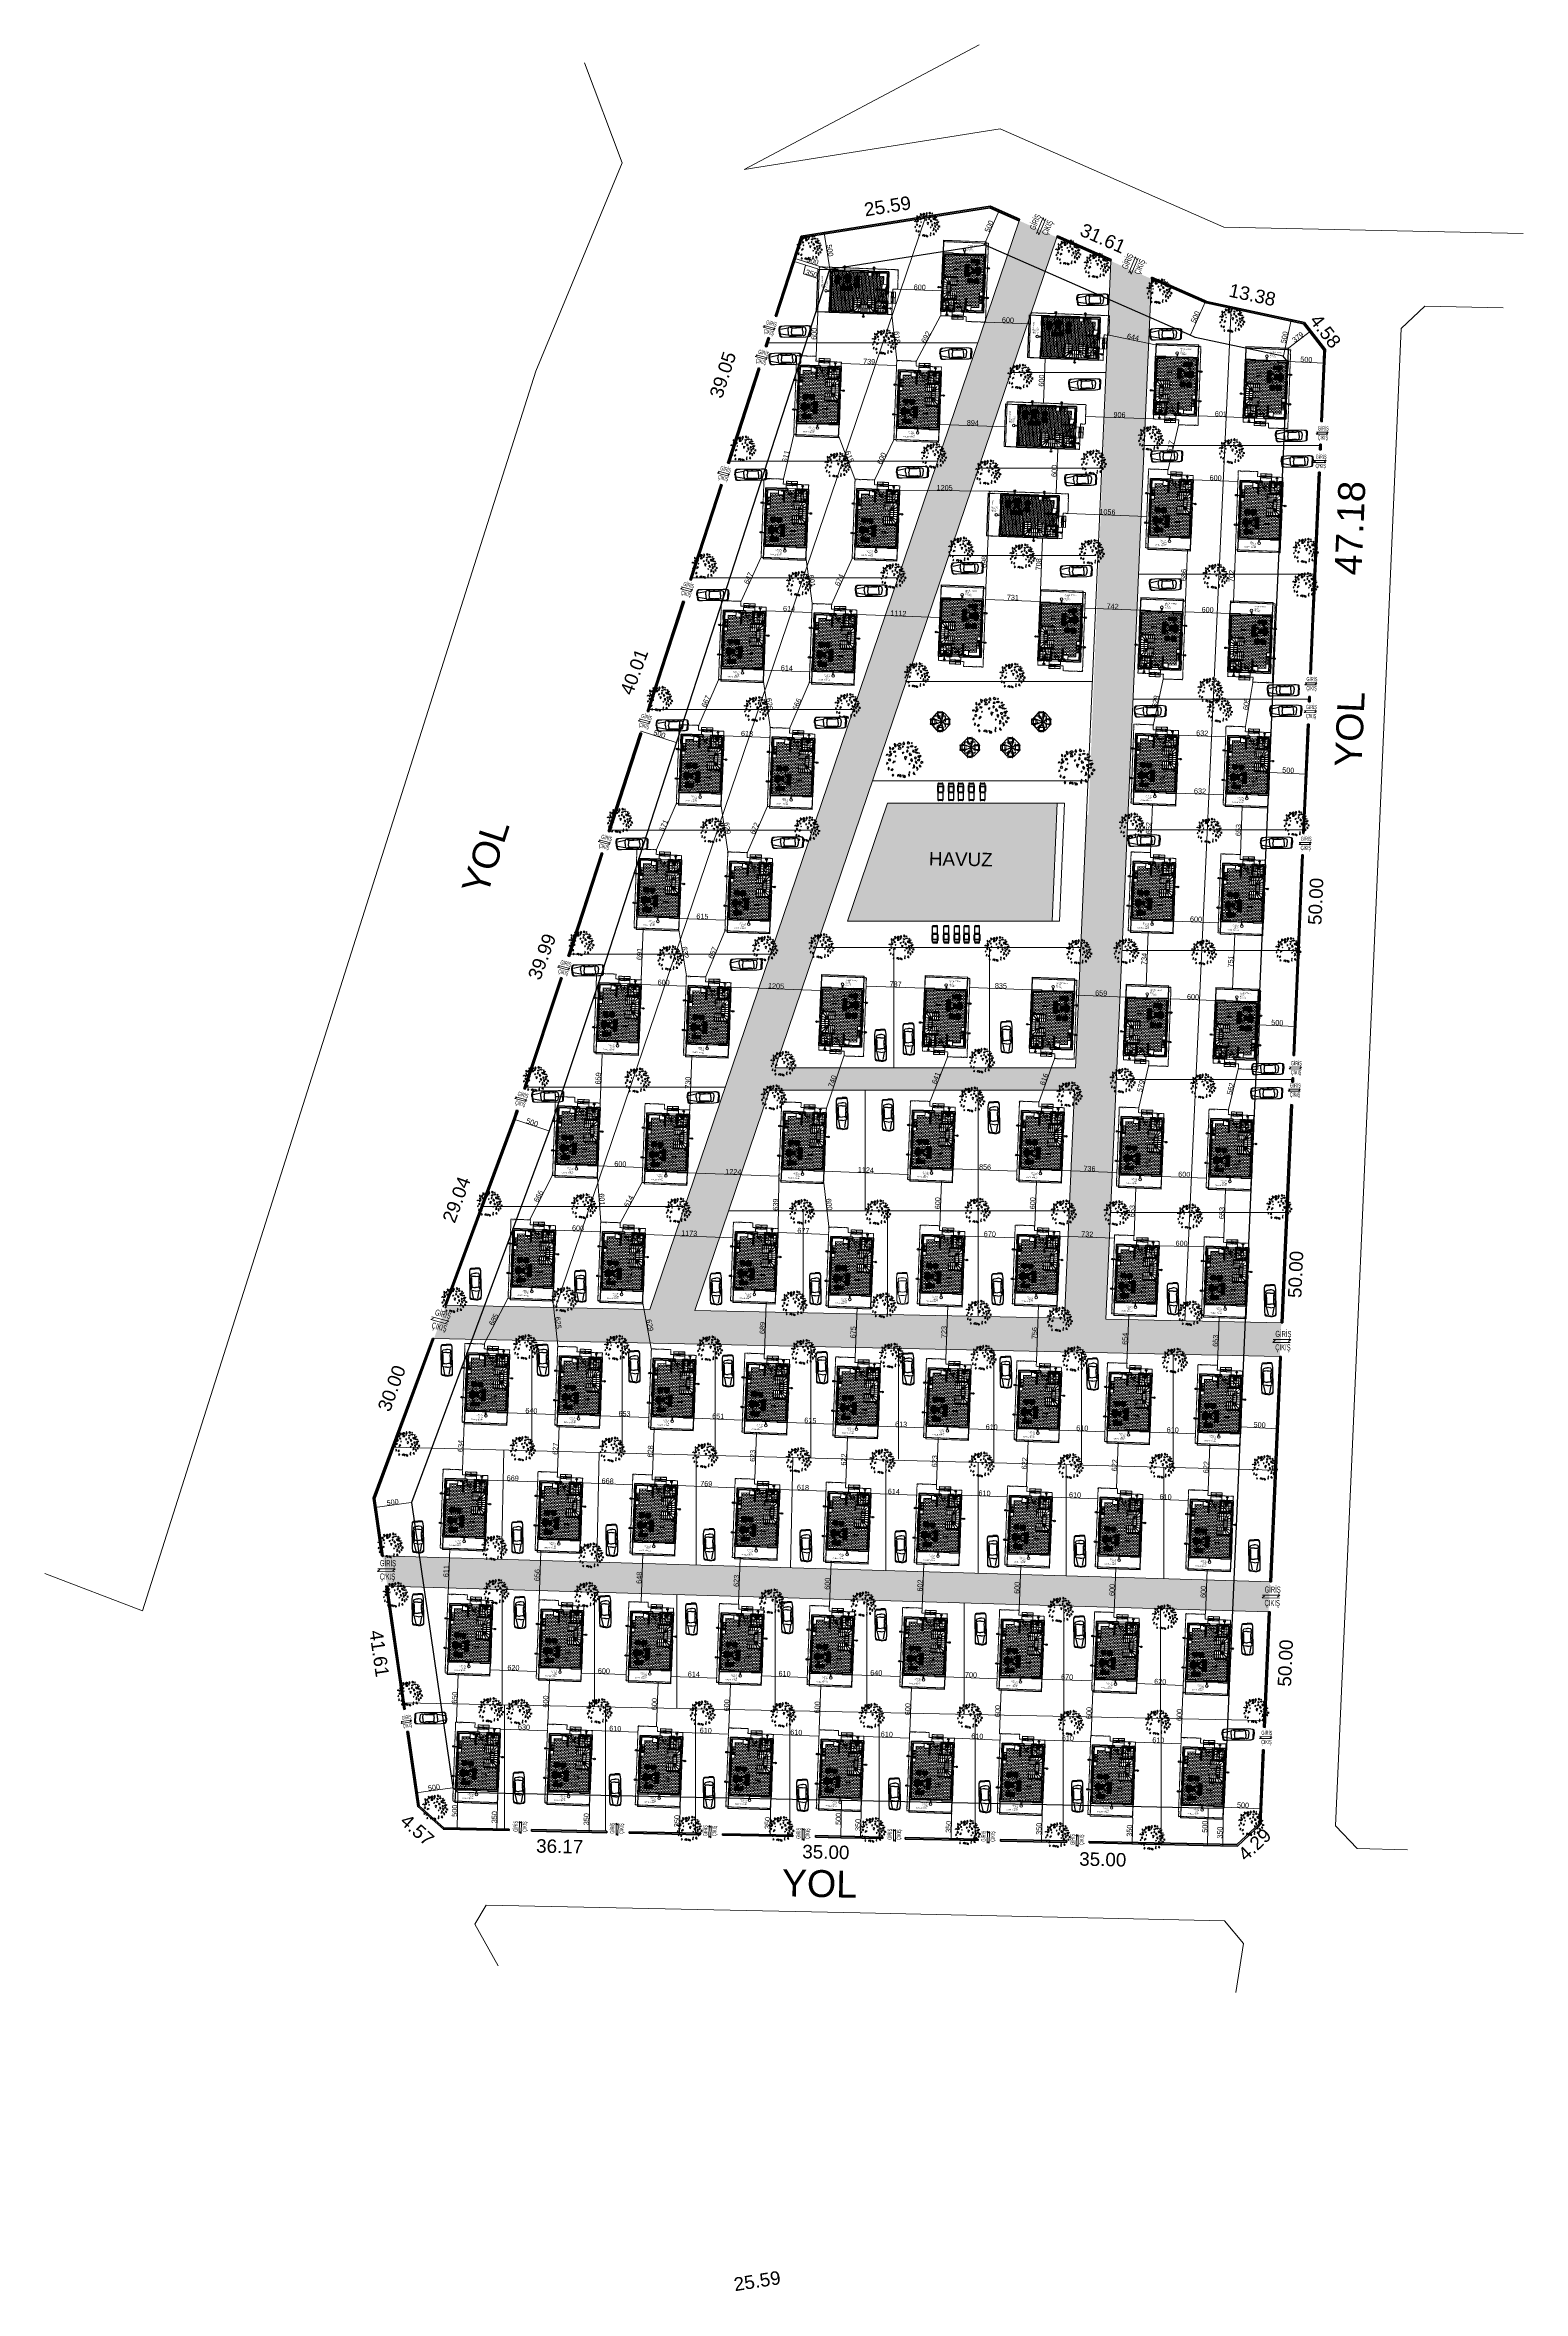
# Model space of a CAD drawing. Header units: centimetres. Extents: x 63871 to 181827, y -95930 to 42199.
# Drawn here: x 140510 to 160269, y 12192 to 42199 of the extents above; entities that cross this region are included whole.
import ezdxf

# ---------------------------------------------------------------- set-up
doc = ezdxf.new("R2010")
doc.units = ezdxf.units.CM
for name, pattern in [('11-021_500-SatisOfisi_220512$0${ Diamond }', [12, 4, -2, 2, 2, -2]), ('11-021_500-SatisOfisi_280512$0${ Wide Dash }', [12, 4, -2, 4, -2]), ('Dash', [6, 3, -3]), ('HIDDEN', [0.375, 0.25, -0.125])]:
    doc.linetypes.add(name, pattern=pattern)
for name, color, linetype, lineweight in [('03_PARSEL_ALN_YENI', 40, 'Continuous', 0), ('2D Drafting - General_Pen_No__86', 173, 'Continuous', 18), ('A-AREA-IDEN', 7, 'Continuous', 9), ('A-DOOR', 31, 'Continuous', 9), ('A-FLOR-HRAL', 11, 'Continuous', 9), ('A-GLAZ', 151, 'Continuous', 9), ('A-WALL', 12, 'Continuous', 50), ('amoblamiento', 250, 'Continuous', 30), ('ARA SINIRLAR', 225, 'Continuous', 15), ('ARM_Pen_No__252', 8, 'Continuous', 18), ('Baca', 82, 'Continuous', 9), ('DUVAR', 7, 'Continuous', 40), ('İz DÜŞÜMÜ', 7, '11-021_500-SatisOfisi_220512$0${ Diamond }', 18), ('metal', 7, 'Continuous', 20), ('OLUK', 222, 'Continuous', 15), ('PARSEL SINIRI', 12, 'Continuous', 50), ('ROL_CEPHE', 1, 'Continuous', 0), ('S-STRS', 31, 'Continuous', 9), ('tefriş', 21, 'Continuous', 20), ('trama', 255, 'Continuous', 9), ('ÇEKME MESAFESİ', 5, 'Continuous', 25)]:
    doc.layers.add(name, color=color, linetype=linetype, lineweight=lineweight)
for name, color, linetype in [('Bitirme - Duvar', 7, 'Continuous'), ('CAY', 94, 'Continuous'), ('Dıış Ölçü', 140, 'Continuous'), ('furn', 7, 'Continuous'), ('KOT', 171, 'Continuous'), ('NOITHAT', 21, 'Continuous')]:
    doc.layers.add(name, color=color, linetype=linetype)
doc.styles.add('Arial', font='Arial.ttf', dxfattribs={"height": 250})
doc.styles.add('Arial_1', font='Arial.ttf', dxfattribs={"height": 300})
doc.styles.add('MtXpl_Arial_Narrow', font='')
doc.styles.add('MtXpl_Arial_Narrow_1', font='')
doc.styles.add('OLUŞTURULMUŞ_STİL_1', font='Arial.ttf')
doc.styles.add('RomanS', font='')
doc.styles.get("Standard").update_dxf_attribs({"font": 'Arial.ttf'})
doc.styles.add('STYLE1', font='', dxfattribs={"width": 0.55, "height": 0.25})
doc.styles.get('MtXpl_Arial_Narrow').set_extended_font_data('Arial Narrow', bold=True)
doc.styles.get('MtXpl_Arial_Narrow_1').set_extended_font_data('Arial Narrow')
doc.styles.get('RomanS').set_extended_font_data('Stylus BT')
doc.styles.get('STYLE1').set_extended_font_data('Arial Tur')
doc.dimstyles.new('BÖYÜK', dxfattribs={"dimtxt": 70, "dimasz": 5, "dimexe": 5, "dimexo": 5, "dimgap": 2, "dimtad": 3, "dimdec": 0, "dimzin": 0, "dimdsep": 46, "dimtxsty": 'RomanS', "dimblk": 'DOT', "dimcen": 5, "dimadec": 0, "dimazin": 0, "dimtfac": 1, "dimtdec": 0, "dimtix": 1, "dimtofl": 0, "dimtmove": 1, "dimatfit": 0, "dimldrblk": 'DOT', "dimfxl": 10, "dimfxlon": 1, "dimtolj": 1, "dimtzin": 0, "dimarcsym": 0})
pattern_1 = [(45, (-177987.134, -15156.517), (0, 73.27889), [155.448, -51.816]), (135, (-177950.495, -15119.877), (7e-15, 73.27889), [155.448, -51.816])]

# ---------------------------------------------------------------- blocks, each defined once
blk = doc.blocks.new('M_Single-Flush - 80-231723-01_zemin')
at = {"layer": 'A-DOOR', "lineweight": 18}
for p, q in [((350, -50), (350, -850)), ((400, -50), (350, -50)), ((400, -850), (350, -850)), ((400, -50), (400, -850))]:
    blk.add_line(p, q, dxfattribs=at)
at = {"layer": 'A-DOOR'}
blk.add_arc((400, -50), 802, 180, 266.42425, dxfattribs=at)
blk = doc.blocks.new('M_Single-Flush - 100-231751-01_zemin')
at = {"layer": 'A-DOOR', "lineweight": 18}
for p, q in [((450, 100), (450, 1100)), ((500, 1100), (450, 1100)), ((500, 100), (450, 100)), ((500, 100), (500, 1100))]:
    blk.add_line(p, q, dxfattribs=at)
at = {"layer": 'A-DOOR'}
blk.add_arc((500, 100), 1002, 92.86114, 180, dxfattribs=at)
blk = doc.blocks.new('*U7')
at = {"layer": 'KOT', "linetype": 'Continuous'}
for p, q in [((531937, 4296264), (531938, 4296266)), ((531937, 4296263), (531937, 4296264)), ((531938, 4296266), (531939, 4296267)), ((531939, 4296268), (531940, 4296269)), ((531939, 4296267), (531939, 4296268)), ((531940, 4296269), (531942, 4296269)), ((531942, 4296269), (531943, 4296270)), ((531943, 4296270), (531944, 4296270)), ((531944, 4296270), (531944, 4296270)), ((531944, 4296270), (531944, 4296269)), ((531944, 4296269), (531944, 4296269)), ((531944, 4296269), (531944, 4296268)), ((531944, 4296268), (531944, 4296267)), ((531944, 4296267), (531944, 4296266)), ((531944, 4296266), (531944, 4296264)), ((531944, 4296264), (531944, 4296263))]:
    blk.add_line(p, q, dxfattribs=at)
at = {"layer": 'KOT', "linetype": 'Continuous', "extrusion": (0, 0, -1)}
for points in [[(-531938, 4296266), (-531944, 4296264), (-531937, 4296264)], [(-531937, 4296264), (-531944, 4296263), (-531937, 4296263)], [(-531937, 4296264), (-531944, 4296264), (-531944, 4296263)], [(-531939, 4296267), (-531944, 4296266), (-531938, 4296266)], [(-531938, 4296266), (-531944, 4296266), (-531944, 4296264)], [(-531940, 4296269), (-531944, 4296268), (-531939, 4296268)], [(-531939, 4296268), (-531944, 4296267), (-531939, 4296267)], [(-531939, 4296268), (-531944, 4296268), (-531944, 4296267)], [(-531939, 4296267), (-531944, 4296267), (-531944, 4296266)], [(-531942, 4296269), (-531944, 4296269), (-531940, 4296269)], [(-531940, 4296269), (-531944, 4296269), (-531944, 4296268)], [(-531943, 4296270), (-531944, 4296269), (-531942, 4296269)], [(-531942, 4296269), (-531944, 4296269), (-531944, 4296269)], [(-531944, 4296270), (-531944, 4296270), (-531943, 4296270)], [(-531943, 4296270), (-531944, 4296270), (-531944, 4296269)]]:
    blk.add_solid(points, dxfattribs=at)
blk = doc.blocks.new('*U8')
at = {"layer": 'KOT', "linetype": 'Continuous'}
for p, q in [((531944, 4296263), (531944, 4296263)), ((531944, 4296262), (531944, 4296263)), ((531944, 4296260), (531944, 4296262)), ((531944, 4296259), (531944, 4296260)), ((531944, 4296258), (531944, 4296259)), ((531944, 4296257), (531944, 4296258)), ((531944, 4296257), (531944, 4296257)), ((531944, 4296256), (531944, 4296257)), ((531946, 4296256), (531944, 4296256)), ((531944, 4296256), (531944, 4296256)), ((531947, 4296257), (531946, 4296256)), ((531948, 4296257), (531947, 4296257)), ((531949, 4296258), (531948, 4296257)), ((531950, 4296259), (531949, 4296258)), ((531951, 4296260), (531950, 4296259)), ((531952, 4296263), (531951, 4296262)), ((531951, 4296262), (531951, 4296260)), ((531952, 4296263), (531952, 4296263))]:
    blk.add_line(p, q, dxfattribs=at)
at = {"layer": 'KOT', "linetype": 'Continuous', "extrusion": (0, 0, -1)}
for points in [[(-531944, 4296263), (-531952, 4296263), (-531944, 4296263)], [(-531944, 4296263), (-531952, 4296263), (-531952, 4296263)], [(-531944, 4296263), (-531951, 4296262), (-531944, 4296262)], [(-531944, 4296263), (-531952, 4296263), (-531951, 4296262)], [(-531944, 4296262), (-531951, 4296260), (-531944, 4296260)], [(-531944, 4296262), (-531951, 4296262), (-531951, 4296260)], [(-531944, 4296260), (-531950, 4296259), (-531944, 4296259)], [(-531944, 4296260), (-531951, 4296260), (-531950, 4296259)], [(-531944, 4296259), (-531949, 4296258), (-531944, 4296258)], [(-531944, 4296259), (-531950, 4296259), (-531949, 4296258)], [(-531944, 4296258), (-531948, 4296257), (-531944, 4296257)], [(-531944, 4296258), (-531949, 4296258), (-531948, 4296257)], [(-531944, 4296257), (-531947, 4296257), (-531944, 4296257)], [(-531944, 4296257), (-531948, 4296257), (-531947, 4296257)], [(-531944, 4296257), (-531946, 4296256), (-531944, 4296256)], [(-531944, 4296257), (-531947, 4296257), (-531946, 4296256)], [(-531944, 4296256), (-531946, 4296256), (-531944, 4296256)]]:
    blk.add_solid(points, dxfattribs=at)
blk = doc.blocks.new('asdf')
at = {"layer": 'KOT'}
for p, q in [((435081, 4281352), (435148, 4281352)), ((435094, 4281337), (435094, 4281363))]:
    blk.add_line(p, q, dxfattribs=at)
blk.add_circle((435094, 4281352), 7.17, dxfattribs=at)
at = {"layer": 'KOT', "linetype": 'Continuous'}
for name, p in [('*U7', (-96850, -14911)), ('*U8', (-96850, -14912))]:
    blk.add_blockref(name, p, dxfattribs=at)
blk = doc.blocks.new('k1')
at = {"layer": 'trama'}
h = blk.add_hatch(color=27, dxfattribs=at)
h.set_gradient(color1=(127, 79, 63), rotation=90, one_color=1, tint=1, name='CYLINDER')
h.paths.add_polyline_path([(533697, 4274471), (533692, 4274471), (533692, 4274481), (533686, 4274481, 0.414214), (533683, 4274478), (533683, 4274321, 0.414214), (533686, 4274318), (533692, 4274318), (533692, 4274326), (533697, 4274326)])
h = blk.add_hatch(color=27, dxfattribs=at)
h.set_gradient(color1=(127, 79, 63), rotation=90, one_color=1, tint=1, name='CYLINDER')
h.paths.add_polyline_path([(533743, 4274473, 0.414214), (533746, 4274476), (533746, 4274484, 0.414214), (533743, 4274487), (533696, 4274487, 0.414214), (533693, 4274484), (533693, 4274473)])
h = blk.add_hatch(color=27, dxfattribs=at)
h.set_gradient(color1=(127, 79, 63), rotation=90, one_color=1, tint=1, name='CYLINDER')
h.paths.add_polyline_path([(533743, 4274310, 0.414214), (533746, 4274313), (533746, 4274321, 0.414214), (533743, 4274324), (533726, 4274324), (533725, 4274324), (533717, 4274320), (533714, 4274321), (533711, 4274322), (533710, 4274324), (533693, 4274324), (533693, 4274313, 0.414214), (533696, 4274310)])
h = blk.add_hatch(color=31, dxfattribs=at)
h.set_gradient(color1=(227, 196, 150), color2=(228, 199, 154), rotation=90, one_color=1, tint=0.75, name='SPHERICAL')
h.paths.add_polyline_path([(533707, 4274438), (533708, 4274440), (533708, 4274445), (533707, 4274446), (533701, 4274450), (533700, 4274456), (533703, 4274461), (533709, 4274464), (533710, 4274463), (533712, 4274468), (533716, 4274469), (533722, 4274469), (533728, 4274466), (533730, 4274466), (533743, 4274463), (533744, 4274459), (533745, 4274458), (533745, 4274471), (533697, 4274471), (533697, 4274423), (533745, 4274423), (533745, 4274433), (533737, 4274433), (533737, 4274431), (533721, 4274427)])
h.paths.add_polyline_path([(533722, 4274439), (533717, 4274440), (533722, 4274435), (533729, 4274434), (533729, 4274435), (533726, 4274439)], flags=17)
h = blk.add_hatch(color=31, dxfattribs=at)
h.set_gradient(color1=(227, 196, 150), color2=(228, 199, 154), rotation=90, one_color=1, tint=0.75, name='SPHERICAL')
h.paths.add_polyline_path([(533697, 4274422), (533697, 4274374), (533710, 4274374), (533720, 4274375), (533724, 4274374), (533745, 4274374), (533745, 4274422)])
h = blk.add_hatch(color=31, dxfattribs=at)
h.set_gradient(color1=(227, 196, 150), color2=(228, 199, 154), rotation=90, one_color=1, tint=0.75, name='SPHERICAL')
h.paths.add_polyline_path([(533703, 4274335), (533701, 4274340), (533699, 4274345), (533699, 4274349), (533699, 4274356), (533701, 4274360), (533704, 4274364), (533708, 4274367), (533709, 4274370), (533710, 4274372), (533712, 4274373), (533697, 4274373), (533697, 4274325), (533710, 4274325), (533707, 4274329)])
h.paths.add_polyline_path([(533723, 4274338), (533720, 4274337), (533720, 4274339), (533719, 4274338), (533715, 4274335), (533715, 4274333), (533716, 4274330), (533719, 4274329), (533722, 4274330), (533728, 4274333), (533731, 4274333), (533733, 4274333), (533734, 4274334), (533736, 4274335), (533737, 4274334), (533738, 4274334), (533740, 4274335), (533741, 4274335), (533743, 4274336), (533745, 4274337), (533745, 4274341), (533728, 4274338)])
h.paths.add_polyline_path([(533737, 4274331), (533737, 4274330), (533734, 4274328), (533731, 4274326), (533728, 4274325), (533745, 4274325), (533745, 4274334), (533741, 4274331)])
h.paths.add_polyline_path([(533744, 4274356), (533745, 4274356), (533745, 4274360), (533741, 4274362), (533740, 4274365), (533738, 4274364), (533729, 4274366), (533722, 4274367), (533721, 4274365), (533722, 4274363)])
h.paths.add_polyline_path([(533727, 4274373), (533733, 4274371), (533736, 4274370), (533741, 4274370), (533741, 4274369), (533745, 4274369), (533745, 4274373)])
at = {"layer": 'trama', "linetype": 'Continuous'}
h = blk.add_hatch(color=123, dxfattribs=at)
h.set_gradient(color1=(125, 209, 184), color2=(108, 203, 175), one_color=1, tint=0.61, name='SPHERICAL')
h.paths.add_polyline_path([(533713, 4274357), (533716, 4274356), (533717, 4274354), (533718, 4274353), (533721, 4274353), (533724, 4274354), (533722, 4274357), (533720, 4274359), (533721, 4274361), (533722, 4274364), (533721, 4274365), (533722, 4274367), (533729, 4274366), (533738, 4274364), (533739, 4274365), (533738, 4274367), (533740, 4274370), (533736, 4274370), (533733, 4274371), (533723, 4274374), (533719, 4274375), (533714, 4274374), (533710, 4274372), (533709, 4274370), (533708, 4274367), (533704, 4274364), (533701, 4274360), (533699, 4274356), (533699, 4274349), (533699, 4274345), (533701, 4274340), (533703, 4274335), (533707, 4274329), (533711, 4274322), (533714, 4274321), (533717, 4274320), (533725, 4274324), (533731, 4274326), (533734, 4274328), (533737, 4274330), (533737, 4274330), (533735, 4274331), (533735, 4274332), (533736, 4274335), (533734, 4274334), (533733, 4274333), (533731, 4274333), (533728, 4274333), (533722, 4274330), (533719, 4274329), (533716, 4274330), (533715, 4274333), (533715, 4274335), (533719, 4274338), (533720, 4274339), (533721, 4274338), (533723, 4274340), (533725, 4274343), (533725, 4274347), (533718, 4274349), (533718, 4274349), (533717, 4274347), (533716, 4274346), (533714, 4274345), (533711, 4274344), (533708, 4274344), (533705, 4274344), (533705, 4274344), (533704, 4274344), (533702, 4274345), (533700, 4274347), (533700, 4274351), (533700, 4274354), (533702, 4274356), (533704, 4274357), (533705, 4274357), (533706, 4274358), (533708, 4274357)])
h = blk.add_hatch(color=251, dxfattribs=at)
h.set_gradient(color1=(91, 91, 91), color2=(189, 189, 189), one_color=1, tint=0.74, name='SPHERICAL')
h.paths.add_polyline_path([(533715, 4274450), (533717, 4274454), (533716, 4274458), (533715, 4274461), (533712, 4274463), (533710, 4274463), (533709, 4274464), (533703, 4274461), (533700, 4274456), (533701, 4274450), (533707, 4274446), (533712, 4274442), (533717, 4274443), (533719, 4274446), (533720, 4274449), (533716, 4274449)])
h = blk.add_hatch(color=251, dxfattribs=at)
h.set_gradient(color1=(91, 91, 91), color2=(189, 189, 189), one_color=1, tint=0.74, name='SPHERICAL')
h.paths.add_polyline_path([(533708, 4274344), (533711, 4274344), (533712, 4274344), (533714, 4274346), (533716, 4274348), (533716, 4274351), (533716, 4274353), (533715, 4274354), (533713, 4274354), (533715, 4274355), (533714, 4274357), (533713, 4274357), (533708, 4274357), (533706, 4274358), (533705, 4274357), (533704, 4274357), (533702, 4274356), (533700, 4274354), (533700, 4274351), (533700, 4274347), (533702, 4274345), (533704, 4274344), (533705, 4274344), (533705, 4274344)])
h = blk.add_hatch(color=53, dxfattribs=at)
h.set_gradient(color1=(208, 197, 144), color2=(205, 194, 136), one_color=1, tint=0.67, name='SPHERICAL')
h.paths.add_polyline_path([(533726, 4274439), (533729, 4274435), (533735, 4274437), (533736, 4274436), (533742, 4274440), (533739, 4274450), (533741, 4274452), (533742, 4274451), (533744, 4274459), (533744, 4274459), (533743, 4274463), (533730, 4274466), (533728, 4274466), (533722, 4274469), (533716, 4274469), (533712, 4274468), (533710, 4274463), (533712, 4274463), (533715, 4274461), (533715, 4274460), (533720, 4274456), (533719, 4274451), (533719, 4274449), (533720, 4274449), (533719, 4274446), (533717, 4274443), (533712, 4274442), (533707, 4274446), (533708, 4274444), (533707, 4274438), (533721, 4274427), (533737, 4274431), (533737, 4274433), (533735, 4274437), (533729, 4274434), (533722, 4274435), (533717, 4274440), (533722, 4274439)])
h.paths.add_polyline_path([(533746, 4274433), (533747, 4274434), (533746, 4274435), (533744, 4274436), (533736, 4274434), (533737, 4274433)])
h = blk.add_hatch(color=27, dxfattribs=at)
h.set_gradient(color1=(128, 82, 69), color2=(143, 91, 77), one_color=1, tint=0.43, name='SPHERICAL')
h.paths.add_polyline_path([(533722, 4274363), (533722, 4274364), (533721, 4274361), (533720, 4274359), (533722, 4274357), (533724, 4274354), (533724, 4274354), (533725, 4274355), (533727, 4274355), (533729, 4274352), (533728, 4274347), (533727, 4274347), (533725, 4274347), (533725, 4274343), (533723, 4274340), (533721, 4274338), (533720, 4274339), (533720, 4274337), (533723, 4274338), (533728, 4274338), (533749, 4274342), (533756, 4274345), (533763, 4274348), (533772, 4274350), (533775, 4274354), (533773, 4274357), (533770, 4274358), (533767, 4274357), (533754, 4274354), (533749, 4274354), (533744, 4274356)])
h.paths.add_polyline_path([(533756, 4274345), (533750, 4274343), (533754, 4274341), (533756, 4274341), (533759, 4274338), (533764, 4274335), (533767, 4274335), (533768, 4274336), (533769, 4274338), (533767, 4274341), (533762, 4274347)])
at = {"color": 0}
for p, q in [((533710, 4274324), (533693, 4274324)), ((533693, 4274324), (533693, 4274313)), ((533696, 4274310), (533743, 4274310)), ((533745, 4274471), (533697, 4274471)), ((533697, 4274471), (533697, 4274423)), ((533697, 4274423), (533745, 4274423)), ((533743, 4274324), (533726, 4274324)), ((533745, 4274458), (533745, 4274471)), ((533745, 4274423), (533745, 4274433)), ((533746, 4274313), (533746, 4274321))]:
    blk.add_line(p, q, dxfattribs=at)
at = {"color": 0, "linetype": 'Continuous'}
for p, q in [((533716, 4274354), (533717, 4274352)), ((533717, 4274348), (533716, 4274347)), ((533749, 4274354), (533729, 4274351)), ((533741, 4274334), (533739, 4274333)), ((533739, 4274333), (533739, 4274332)), ((533741, 4274335), (533741, 4274335)), ((533741, 4274335), (533741, 4274334))]:
    blk.add_line(p, q, dxfattribs=at)
at = {"color": 0, "linetype": 'ByBlock'}
for p, q in [((533739, 4274450, -40), (533741, 4274452, -40)), ((533747, 4274434, -40), (533746, 4274435, -40))]:
    blk.add_line(p, q, dxfattribs=at)
at = {"color": 0}
for points in [[(533686, 4274318), (533692, 4274318), (533692, 4274326), (533697, 4274326), (533697, 4274471), (533692, 4274471), (533692, 4274481), (533686, 4274481, 0.414214), (533683, 4274478), (533683, 4274321, 0.414214)], [(533693, 4274473), (533693, 4274484, -0.414214), (533696, 4274487), (533743, 4274487, -0.414214), (533746, 4274484), (533746, 4274476, -0.414214), (533743, 4274473)]]:
    blk.add_lwpolyline(points, format="xyb", close=True, dxfattribs=at)
for points in [[(533724, 4274374), (533745, 4274374), (533745, 4274422), (533697, 4274422), (533697, 4274374), (533713, 4274374)], [(533712, 4274373), (533697, 4274373), (533697, 4274325), (533710, 4274325)], [(533745, 4274369), (533745, 4274373), (533727, 4274373)], [(533728, 4274325), (533745, 4274325), (533745, 4274334)], [(533745, 4274362), (533745, 4274363)], [(533745, 4274354), (533745, 4274360)], [(533745, 4274337), (533745, 4274341)]]:
    blk.add_lwpolyline(points, dxfattribs=at)
at = {"color": 0, "linetype": 'Continuous'}
for points in [[(533699, 4274345), (533701, 4274340), (533703, 4274335), (533707, 4274329), (533711, 4274322), (533714, 4274321), (533717, 4274320), (533725, 4274324), (533731, 4274326), (533734, 4274328), (533737, 4274330), (533737, 4274331), (533741, 4274331), (533746, 4274335), (533750, 4274339), (533749, 4274340), (533748, 4274338), (533748, 4274339), (533746, 4274338), (533743, 4274336), (533741, 4274335), (533740, 4274335), (533738, 4274334), (533737, 4274334), (533736, 4274335), (533734, 4274334), (533733, 4274333), (533731, 4274333), (533728, 4274333), (533722, 4274330), (533719, 4274329), (533716, 4274330), (533715, 4274333), (533715, 4274335), (533719, 4274338), (533720, 4274339), (533720, 4274337), (533723, 4274338), (533728, 4274338), (533749, 4274342), (533756, 4274345), (533763, 4274348), (533772, 4274350), (533775, 4274354), (533779, 4274357), (533781, 4274357), (533790, 4274359), (533792, 4274362), (533791, 4274365), (533789, 4274366), (533784, 4274366), (533781, 4274363), (533777, 4274362), (533776, 4274363), (533773, 4274362), (533771, 4274360), (533771, 4274358), (533767, 4274357), (533754, 4274354), (533749, 4274354), (533744, 4274356), (533722, 4274363), (533721, 4274365), (533722, 4274367), (533729, 4274366), (533738, 4274364), (533740, 4274365), (533741, 4274362), (533745, 4274360), (533746, 4274360), (533746, 4274361), (533744, 4274363), (533744, 4274363), (533752, 4274362), (533752, 4274363), (533754, 4274364), (533753, 4274364), (533752, 4274365), (533752, 4274366), (533752, 4274367), (533751, 4274368), (533747, 4274369), (533741, 4274369), (533741, 4274370), (533736, 4274370), (533733, 4274371), (533723, 4274374), (533719, 4274375), (533714, 4274374), (533710, 4274372), (533709, 4274370), (533708, 4274367), (533704, 4274364), (533701, 4274360), (533699, 4274356), (533699, 4274349)], [(533719, 4274351), (533718, 4274352), (533717, 4274354), (533716, 4274356), (533713, 4274357), (533708, 4274357), (533706, 4274358), (533705, 4274357), (533704, 4274357), (533702, 4274356), (533700, 4274354), (533700, 4274351), (533700, 4274347), (533702, 4274345), (533704, 4274344), (533705, 4274344), (533705, 4274344), (533708, 4274344), (533711, 4274344), (533714, 4274345), (533716, 4274346), (533717, 4274347), (533718, 4274349), (533719, 4274350)]]:
    blk.add_lwpolyline(points, close=True, dxfattribs=at)
at = {"color": 0, "linetype": 'ByBlock', "elevation": -40}
blk.add_lwpolyline([(533776, 4274443), (533778, 4274445), (533781, 4274444), (533782, 4274446), (533776, 4274449), (533772, 4274450), (533770, 4274451), (533768, 4274449), (533768, 4274447), (533765, 4274448), (533757, 4274450), (533752, 4274453), (533744, 4274459), (533743, 4274463), (533730, 4274466), (533728, 4274466), (533722, 4274469), (533716, 4274469), (533712, 4274468), (533710, 4274463), (533709, 4274464), (533703, 4274461), (533700, 4274456), (533701, 4274450), (533707, 4274446), (533708, 4274444), (533707, 4274438), (533721, 4274427), (533737, 4274431), (533737, 4274433), (533746, 4274433), (533747, 4274434), (533757, 4274435), (533761, 4274437), (533768, 4274439), (533769, 4274440), (533775, 4274438), (533777, 4274437), (533779, 4274435), (533782, 4274434), (533788, 4274436), (533789, 4274439), (533786, 4274440), (533783, 4274440), (533780, 4274442)], close=True, dxfattribs=at)
for points in [[(533707, 4274446), (533712, 4274442), (533717, 4274443), (533719, 4274446), (533720, 4274449), (533716, 4274449), (533715, 4274450), (533717, 4274454), (533716, 4274458), (533715, 4274461), (533712, 4274463), (533710, 4274463)], [(533715, 4274460), (533720, 4274456), (533719, 4274451), (533719, 4274449)], [(533729, 4274456), (533728, 4274445), (533726, 4274439), (533722, 4274439), (533717, 4274440), (533722, 4274435), (533729, 4274434), (533735, 4274437), (533737, 4274433)], [(533721, 4274463), (533723, 4274460), (533724, 4274464), (533725, 4274459), (533732, 4274455), (533738, 4274449), (533739, 4274450), (533742, 4274440), (533743, 4274440), (533742, 4274443), (533747, 4274439), (533748, 4274440), (533745, 4274447), (533741, 4274452), (533741, 4274456), (533729, 4274465)], [(533726, 4274439), (533729, 4274435)], [(533750, 4274443), (533750, 4274441), (533750, 4274438), (533748, 4274437), (533746, 4274437), (533748, 4274436), (533748, 4274435), (533744, 4274436), (533736, 4274434)], [(533736, 4274436), (533742, 4274440)], [(533744, 4274459), (533742, 4274451)], [(533747, 4274444), (533757, 4274442), (533769, 4274440)], [(533768, 4274447), (533776, 4274443)], [(533769, 4274448), (533773, 4274448), (533778, 4274445)], [(533783, 4274440), (533784, 4274438), (533784, 4274437), (533781, 4274437), (533777, 4274436)]]:
    blk.add_lwpolyline(points, dxfattribs=at)
for points in [[(533708, 4274440), (533708, 4274445)], [(533708, 4274444), (533708, 4274442)]]:
    blk.add_lwpolyline(points)
at = {"color": 0, "linetype": 'Continuous'}
for points in [[(533714, 4274357), (533715, 4274355), (533713, 4274354), (533715, 4274354), (533716, 4274353), (533716, 4274351), (533716, 4274348), (533714, 4274346), (533712, 4274344)], [(533718, 4274353), (533721, 4274353), (533724, 4274354), (533725, 4274355), (533727, 4274355), (533729, 4274352), (533728, 4274347), (533727, 4274347), (533718, 4274349)], [(533722, 4274364), (533721, 4274361), (533720, 4274359), (533722, 4274357), (533724, 4274354)], [(533725, 4274347), (533725, 4274343), (533723, 4274340), (533721, 4274338), (533720, 4274339)], [(533726, 4274355), (533726, 4274357), (533725, 4274359)], [(533727, 4274346), (533728, 4274344), (533726, 4274341)], [(533728, 4274353), (533729, 4274355)], [(533737, 4274330), (533735, 4274331), (533735, 4274332), (533736, 4274335)], [(533739, 4274365), (533738, 4274367), (533740, 4274370)], [(533762, 4274347), (533767, 4274341), (533769, 4274338), (533768, 4274336), (533767, 4274335), (533764, 4274335), (533759, 4274338), (533756, 4274341), (533754, 4274341), (533750, 4274343)], [(533767, 4274341), (533777, 4274335), (533778, 4274331), (533777, 4274328), (533774, 4274328), (533771, 4274330), (533767, 4274333), (533765, 4274335)], [(533775, 4274354), (533773, 4274357), (533770, 4274358)], [(533780, 4274357), (533778, 4274359), (533776, 4274360), (533774, 4274360), (533773, 4274359)]]:
    blk.add_lwpolyline(points, dxfattribs=at)
at = {"color": 0}
for centre, start, end in [((533696, 4274313), 180, 270), ((533743, 4274321), 0, 90), ((533743, 4274313), 270, 0)]:
    blk.add_arc(centre, 3.4, start, end, dxfattribs=at)
blk = doc.blocks.new('k2')
at = {"layer": 'trama'}
h = blk.add_hatch(color=27, dxfattribs=at)
h.set_gradient(color1=(127, 79, 63), rotation=90, one_color=1, tint=1, name='CYLINDER')
h.paths.add_polyline_path([(533889, 4274542), (533878, 4274542, 0.414214), (533874, 4274538), (533874, 4274492, 0.414214), (533878, 4274488), (533885, 4274488, 0.414214), (533889, 4274492)])
h = blk.add_hatch(color=27, dxfattribs=at)
h.set_gradient(color1=(127, 79, 63), rotation=90, one_color=1, tint=1, name='CYLINDER')
h.paths.add_polyline_path([(533886, 4274552, 0.414214), (533882, 4274549), (533882, 4274543), (533891, 4274543), (533891, 4274538), (533990, 4274538), (533990, 4274543), (533998, 4274543), (533998, 4274549, 0.414214), (533994, 4274552)])
h = blk.add_hatch(color=31, dxfattribs=at)
h.set_gradient(color1=(227, 196, 150), color2=(228, 199, 154), rotation=90, one_color=1, tint=0.75, name='SPHERICAL')
h.paths.add_polyline_path([(533890, 4274537), (533890, 4274490), (533939, 4274490), (533939, 4274537)])
at = {"layer": 'trama', "linetype": 'Continuous'}
h = blk.add_hatch(color=145, dxfattribs=at)
h.set_gradient(color1=(92, 140, 171), color2=(114, 155, 182), one_color=1, tint=0.58, name='SPHERICAL')
h.paths.add_polyline_path([(533962, 4274524), (533961, 4274527), (533961, 4274530), (533962, 4274530), (533962, 4274531), (533963, 4274534), (533965, 4274535), (533968, 4274536), (533971, 4274535), (533974, 4274534), (533975, 4274532), (533975, 4274530), (533976, 4274529), (533975, 4274527), (533975, 4274522), (533973, 4274519), (533971, 4274518), (533970, 4274518), (533971, 4274514), (533971, 4274511), (533975, 4274513), (533977, 4274515), (533978, 4274515), (533981, 4274514), (533982, 4274514), (533985, 4274514), (533984, 4274507), (533982, 4274497), (533982, 4274496), (533984, 4274497), (533987, 4274495), (533987, 4274499), (533989, 4274503), (533992, 4274513), (533993, 4274517), (533992, 4274521), (533990, 4274525), (533988, 4274526), (533985, 4274527), (533981, 4274531), (533978, 4274535), (533974, 4274536), (533967, 4274536), (533962, 4274536), (533958, 4274535), (533953, 4274532), (533947, 4274529), (533940, 4274524), (533938, 4274522), (533938, 4274518), (533942, 4274510), (533944, 4274504), (533946, 4274501), (533947, 4274498), (533948, 4274498), (533949, 4274500), (533950, 4274501), (533952, 4274500), (533952, 4274501), (533951, 4274503), (533951, 4274504), (533951, 4274507), (533948, 4274513), (533946, 4274517), (533948, 4274519), (533950, 4274520), (533953, 4274520), (533956, 4274516), (533956, 4274516), (533956, 4274514), (533958, 4274512), (533961, 4274510), (533965, 4274510), (533967, 4274517), (533967, 4274517), (533965, 4274518), (533963, 4274519), (533962, 4274521)])
at = {"layer": 'trama'}
h = blk.add_hatch(color=31, dxfattribs=at)
h.set_gradient(color1=(227, 196, 150), color2=(228, 199, 154), rotation=90, one_color=1, tint=0.75, name='SPHERICAL')
h.paths.add_polyline_path([(533941, 4274490), (533952, 4274490), (533949, 4274494), (533948, 4274498), (533947, 4274498), (533946, 4274501), (533944, 4274504), (533942, 4274510), (533941, 4274511)])
h.paths.add_polyline_path([(533953, 4274532), (533958, 4274535), (533962, 4274536), (533967, 4274536), (533974, 4274536), (533978, 4274535), (533981, 4274531), (533985, 4274527), (533988, 4274526), (533990, 4274525), (533990, 4274537), (533941, 4274537), (533941, 4274525), (533947, 4274529)])
h.paths.add_polyline_path([(533951, 4274507), (533951, 4274504), (533951, 4274503), (533952, 4274501), (533953, 4274500), (533951, 4274499), (533952, 4274498), (533953, 4274496), (533953, 4274495), (533954, 4274493), (533955, 4274490), (533959, 4274490), (533956, 4274507), (533955, 4274512), (533955, 4274515), (533956, 4274516), (533956, 4274516), (533953, 4274520), (533950, 4274520), (533948, 4274519), (533946, 4274517), (533948, 4274513)])
h.paths.add_polyline_path([(533984, 4274507), (533985, 4274514), (533982, 4274514), (533981, 4274513), (533974, 4274492), (533973, 4274490), (533978, 4274490), (533980, 4274494), (533982, 4274495), (533982, 4274497)])
h.paths.add_polyline_path([(533990, 4274505), (533989, 4274503), (533987, 4274499), (533987, 4274495), (533987, 4274494), (533986, 4274490), (533990, 4274490)])
at = {"layer": 'trama', "linetype": 'Continuous'}
h = blk.add_hatch(color=251, dxfattribs=at)
h.set_gradient(color1=(87, 93, 92), color2=(104, 110, 109), one_color=1, tint=0.42, name='SPHERICAL')
h.paths.add_polyline_path([(533960, 4274487), (533963, 4274479), (533965, 4274472), (533968, 4274463), (533972, 4274461), (533972, 4274460), (533975, 4274463), (533976, 4274465), (533975, 4274469), (533972, 4274481), (533972, 4274486), (533974, 4274492), (533981, 4274513), (533981, 4274514), (533978, 4274515), (533977, 4274515), (533975, 4274513), (533971, 4274511), (533972, 4274511), (533972, 4274510), (533973, 4274508), (533969, 4274506), (533965, 4274507), (533964, 4274509), (533965, 4274510), (533961, 4274510), (533958, 4274512), (533956, 4274514), (533956, 4274516), (533955, 4274515), (533955, 4274512), (533956, 4274507)])
h.paths.add_polyline_path([(533955, 4274476), (533953, 4274471), (533953, 4274468), (533954, 4274467), (533956, 4274466), (533958, 4274468), (533965, 4274474), (533963, 4274479), (533960, 4274485), (533958, 4274481), (533959, 4274479)])
h = blk.add_hatch(color=251, dxfattribs=at)
h.set_gradient(color1=(91, 91, 91), color2=(189, 189, 189), one_color=1, tint=0.74, name='SPHERICAL')
h.paths.add_polyline_path([(533962, 4274531), (533962, 4274530), (533961, 4274530), (533961, 4274527), (533962, 4274524), (533962, 4274523), (533964, 4274521), (533966, 4274520), (533968, 4274519), (533970, 4274519), (533972, 4274520), (533972, 4274523), (533973, 4274520), (533974, 4274521), (533975, 4274522), (533975, 4274527), (533976, 4274529), (533975, 4274530), (533975, 4274532), (533974, 4274534), (533971, 4274535), (533968, 4274536), (533965, 4274535), (533963, 4274534)])
at = {"layer": 'trama'}
h = blk.add_hatch(color=27, dxfattribs=at)
h.set_gradient(color1=(127, 79, 63), rotation=90, one_color=1, tint=1, name='CYLINDER')
h.paths.add_polyline_path([(533992, 4274513), (533992, 4274511), (533992, 4274492, 0.414214), (533995, 4274488), (534003, 4274488, 0.414214), (534006, 4274492), (534006, 4274538, 0.414214), (534003, 4274542), (533992, 4274542), (533992, 4274522), (533992, 4274521), (533993, 4274517)])
at = {"color": 0}
for p, q in [((533890, 4274537), (533890, 4274490)), ((533939, 4274537), (533890, 4274537)), ((533939, 4274522), (533939, 4274537)), ((533939, 4274490), (533939, 4274517)), ((533941, 4274537), (533941, 4274525)), ((533990, 4274537), (533941, 4274537)), ((533941, 4274511), (533941, 4274490)), ((533990, 4274525), (533990, 4274537)), ((533890, 4274490), (533939, 4274490)), ((533952, 4274490), (533941, 4274490)), ((533959, 4274490), (533955, 4274490)), ((533978, 4274490), (533973, 4274490)), ((533981, 4274490), (533979, 4274490)), ((533990, 4274490), (533986, 4274490)), ((533990, 4274490), (533990, 4274505))]:
    blk.add_line(p, q, dxfattribs=at)
at = {"color": 0, "linetype": 'Continuous'}
for p, q in [((533966, 4274518), (533965, 4274519)), ((533972, 4274519), (533970, 4274518)), ((533951, 4274496), (533950, 4274496)), ((533952, 4274495), (533951, 4274496)), ((533952, 4274494), (533952, 4274495)), ((533953, 4274494), (533952, 4274494)), ((533970, 4274500), (533969, 4274506)), ((533971, 4274492), (533970, 4274500)), ((533972, 4274486), (533971, 4274492))]:
    blk.add_line(p, q, dxfattribs=at)
at = {"color": 0}
for points in [[(533889, 4274542), (533878, 4274542, 0.414214), (533874, 4274538), (533874, 4274492, 0.414214), (533878, 4274488), (533885, 4274488, 0.414214), (533889, 4274492)], [(533994, 4274552), (533886, 4274552, 0.414214), (533882, 4274549), (533882, 4274543), (533891, 4274543), (533891, 4274538), (533990, 4274538), (533990, 4274543), (533998, 4274543), (533998, 4274549, 0.414214)]]:
    blk.add_lwpolyline(points, format="xyb", close=True, dxfattribs=at)
blk.add_lwpolyline([(533962, 4274536), (533958, 4274535), (533953, 4274532), (533947, 4274529), (533940, 4274524), (533938, 4274522), (533938, 4274518), (533942, 4274510), (533944, 4274504), (533946, 4274501), (533947, 4274498), (533948, 4274498), (533949, 4274494), (533953, 4274489), (533957, 4274485), (533957, 4274486), (533956, 4274487), (533957, 4274487), (533956, 4274489), (533954, 4274493), (533953, 4274495), (533953, 4274496), (533952, 4274498), (533951, 4274499), (533953, 4274500), (533952, 4274501), (533951, 4274503), (533951, 4274504), (533951, 4274507), (533948, 4274513), (533946, 4274517), (533948, 4274519), (533950, 4274520), (533953, 4274520), (533956, 4274516), (533956, 4274516), (533955, 4274515), (533955, 4274512), (533956, 4274507), (533960, 4274487), (533963, 4274479), (533965, 4274472), (533968, 4274463), (533972, 4274461), (533975, 4274457), (533975, 4274454), (533977, 4274446), (533980, 4274444), (533982, 4274444), (533984, 4274447), (533983, 4274451), (533981, 4274455), (533980, 4274459), (533980, 4274459), (533979, 4274463), (533978, 4274465), (533976, 4274465), (533975, 4274469), (533972, 4274481), (533972, 4274486), (533974, 4274492), (533981, 4274513), (533982, 4274514), (533985, 4274514), (533984, 4274507), (533982, 4274497), (533982, 4274495), (533980, 4274494), (533978, 4274490), (533978, 4274489), (533978, 4274489), (533980, 4274491), (533981, 4274491), (533980, 4274483), (533981, 4274483), (533981, 4274482), (533982, 4274482), (533983, 4274483), (533984, 4274483), (533984, 4274484), (533986, 4274484), (533986, 4274489), (533987, 4274494), (533987, 4274495), (533987, 4274499), (533989, 4274503), (533992, 4274513), (533993, 4274517), (533992, 4274521), (533990, 4274525), (533988, 4274526), (533985, 4274527), (533981, 4274531), (533978, 4274535), (533974, 4274536), (533967, 4274536)], close=True)
at = {"color": 0, "linetype": 'Continuous'}
for points in [[(533965, 4274510), (533961, 4274510), (533958, 4274512), (533956, 4274514), (533956, 4274516)], [(533964, 4274509), (533962, 4274508), (533959, 4274509)], [(533974, 4274521), (533973, 4274520), (533972, 4274523), (533972, 4274520), (533970, 4274519), (533968, 4274519), (533966, 4274520), (533964, 4274521), (533962, 4274523)], [(533970, 4274518), (533971, 4274514), (533972, 4274511), (533972, 4274510), (533973, 4274508), (533969, 4274506), (533965, 4274507), (533964, 4274509), (533967, 4274517)], [(533981, 4274514), (533978, 4274515), (533977, 4274515), (533975, 4274513), (533971, 4274511)], [(533973, 4274509), (533975, 4274509), (533976, 4274511)], [(533959, 4274469), (533952, 4274458), (533949, 4274457), (533946, 4274459), (533945, 4274462), (533947, 4274465), (533951, 4274468), (533953, 4274470)], [(533948, 4274498), (533949, 4274500), (533950, 4274501), (533952, 4274500)], [(533965, 4274474), (533958, 4274468), (533956, 4274466), (533954, 4274467), (533953, 4274468), (533953, 4274471), (533955, 4274476), (533959, 4274479), (533958, 4274481), (533960, 4274485)], [(533971, 4274507), (533973, 4274507)], [(533972, 4274460), (533975, 4274463), (533976, 4274465)], [(533975, 4274456), (533977, 4274457), (533977, 4274459), (533977, 4274461), (533976, 4274462)], [(533982, 4274496), (533984, 4274497), (533987, 4274495)]]:
    blk.add_lwpolyline(points, dxfattribs=at)
blk.add_lwpolyline([(533969, 4274516), (533969, 4274518), (533971, 4274518), (533973, 4274519), (533975, 4274522), (533975, 4274527), (533976, 4274529), (533975, 4274530), (533975, 4274532), (533974, 4274534), (533971, 4274535), (533968, 4274536), (533965, 4274535), (533963, 4274534), (533962, 4274531), (533962, 4274530), (533961, 4274530), (533961, 4274527), (533962, 4274524), (533962, 4274521), (533963, 4274519), (533965, 4274518), (533967, 4274517), (533968, 4274516)], close=True, dxfattribs=at)
at = {"color": 0}
blk.add_lwpolyline([(533992, 4274522), (533992, 4274542), (534003, 4274542, -0.414214), (534006, 4274538), (534006, 4274492, -0.414214), (534003, 4274488), (533995, 4274488, -0.414214), (533992, 4274492), (533992, 4274511)], format="xyb", dxfattribs=at)
blk = doc.blocks.new('k4')
at = {"layer": 'trama'}
h = blk.add_hatch(color=27, dxfattribs=at)
h.set_gradient(color1=(127, 79, 63), rotation=90, one_color=1, tint=1, name='CYLINDER')
h.paths.add_polyline_path([(533889, 4274298, 0.414214), (533886, 4274301), (533878, 4274301, 0.414214), (533875, 4274298), (533875, 4274251, 0.414214), (533878, 4274248), (533889, 4274248)])
h = blk.add_hatch(color=27, dxfattribs=at)
h.set_gradient(color1=(127, 79, 63), rotation=90, one_color=1, tint=1, name='CYLINDER')
h.paths.add_polyline_path([(533891, 4274252), (533891, 4274247), (533883, 4274247), (533883, 4274241, 0.414214), (533886, 4274238), (533944, 4274238, 0.414214), (533947, 4274241), (533947, 4274247), (533939, 4274247), (533939, 4274252)])
h = blk.add_hatch(color=31, dxfattribs=at)
h.set_gradient(color1=(227, 196, 150), color2=(228, 199, 154), rotation=90, one_color=1, tint=0.75, name='SPHERICAL')
h.paths.add_polyline_path([(533900, 4274269), (533898, 4274271), (533894, 4274272), (533893, 4274274), (533892, 4274280), (533893, 4274285), (533895, 4274291), (533896, 4274294), (533895, 4274300), (533891, 4274300), (533891, 4274253), (533939, 4274253), (533939, 4274300), (533930, 4274300), (533930, 4274292), (533932, 4274290), (533938, 4274276), (533938, 4274273), (533938, 4274269), (533936, 4274266), (533933, 4274265), (533930, 4274265), (533925, 4274264), (533920, 4274263), (533909, 4274263), (533904, 4274265)])
h.paths.add_polyline_path([(533912, 4274284), (533913, 4274285), (533914, 4274285), (533914, 4274285), (533915, 4274286), (533915, 4274286), (533916, 4274286), (533918, 4274300), (533907, 4274300)], flags=17)
at = {"layer": 'trama', "linetype": 'Continuous'}
h = blk.add_hatch(color=253, dxfattribs=at)
h.set_gradient(color1=(148, 168, 153), color2=(146, 165, 151), one_color=1, tint=0.61, name='SPHERICAL')
h.paths.add_polyline_path([(533903, 4274283), (533901, 4274283), (533900, 4274283), (533900, 4274285), (533900, 4274287), (533902, 4274295), (533903, 4274299), (533904, 4274299), (533899, 4274300), (533898, 4274300), (533897, 4274296), (533895, 4274291), (533893, 4274285), (533892, 4274280), (533893, 4274274), (533894, 4274272), (533898, 4274271), (533900, 4274269), (533904, 4274265), (533909, 4274263), (533920, 4274263), (533925, 4274264), (533930, 4274265), (533933, 4274265), (533936, 4274266), (533938, 4274269), (533938, 4274273), (533938, 4274276), (533932, 4274290), (533928, 4274293), (533928, 4274296), (533927, 4274296), (533922, 4274296), (533921, 4274295), (533924, 4274292), (533924, 4274288), (533926, 4274281), (533924, 4274282), (533921, 4274282), (533921, 4274281), (533922, 4274277), (533922, 4274273), (533921, 4274270), (533918, 4274268), (533915, 4274268), (533911, 4274269), (533909, 4274271), (533909, 4274276), (533909, 4274280), (533910, 4274283), (533907, 4274283)])
h = blk.add_hatch(color=109, dxfattribs=at)
h.set_gradient(color1=(31, 56, 46), color2=(42, 76, 62), one_color=1, tint=0.23, name='SPHERICAL')
h.paths.add_polyline_path([(533899, 4274304), (533899, 4274307), (533899, 4274309), (533900, 4274310), (533900, 4274308), (533901, 4274311), (533901, 4274312), (533902, 4274311), (533902, 4274311), (533899, 4274313), (533897, 4274313), (533895, 4274312), (533893, 4274309), (533894, 4274306), (533895, 4274300), (533896, 4274294), (533897, 4274296), (533898, 4274300), (533899, 4274300)])
h.paths.add_polyline_path([(533900, 4274287), (533900, 4274285), (533900, 4274283), (533901, 4274283), (533903, 4274283), (533907, 4274283), (533910, 4274283), (533911, 4274284), (533912, 4274284), (533906, 4274302), (533906, 4274302), (533904, 4274300), (533904, 4274300), (533903, 4274299), (533902, 4274295)])
h.paths.add_polyline_path([(533916, 4274286), (533916, 4274286), (533917, 4274285), (533918, 4274284), (533920, 4274283), (533921, 4274282), (533924, 4274282), (533926, 4274281), (533924, 4274288), (533924, 4274292), (533921, 4274295), (533922, 4274296), (533921, 4274298), (533919, 4274299), (533919, 4274302), (533918, 4274302)])
h.paths.add_polyline_path([(533927, 4274298), (533927, 4274296), (533928, 4274296), (533928, 4274293), (533930, 4274292), (533930, 4274302), (533930, 4274311), (533928, 4274314), (533925, 4274316), (533921, 4274314), (533919, 4274311), (533919, 4274306), (533919, 4274306), (533920, 4274303), (533921, 4274303), (533922, 4274312), (533922, 4274312), (533923, 4274312), (533923, 4274310), (533924, 4274313), (533925, 4274313), (533925, 4274312), (533925, 4274310), (533926, 4274311), (533927, 4274311), (533927, 4274310), (533928, 4274310), (533929, 4274309), (533928, 4274303), (533927, 4274299)])
h = blk.add_hatch(color=251, dxfattribs=at)
h.set_gradient(color1=(91, 91, 91), color2=(189, 189, 189), one_color=1, tint=0.74, name='SPHERICAL')
h.paths.add_polyline_path([(533909, 4274276), (533909, 4274271), (533911, 4274269), (533915, 4274268), (533918, 4274268), (533921, 4274270), (533922, 4274273), (533922, 4274277), (533921, 4274281), (533920, 4274283), (533918, 4274284), (533917, 4274284), (533914, 4274285), (533914, 4274285), (533913, 4274285), (533911, 4274284), (533910, 4274283), (533909, 4274280)])
at = {"layer": 'trama'}
h = blk.add_hatch(color=27, dxfattribs=at)
h.set_gradient(color1=(127, 79, 63), rotation=90, one_color=1, tint=1, name='CYLINDER')
h.paths.add_polyline_path([(533941, 4274248), (533952, 4274248, 0.414214), (533955, 4274251), (533955, 4274298, 0.414214), (533952, 4274301), (533944, 4274301, 0.414214), (533941, 4274298)])
at = {"color": 0}
for p, q in [((533895, 4274300), (533891, 4274300)), ((533891, 4274300), (533891, 4274253)), ((533891, 4274253), (533939, 4274253)), ((533918, 4274300), (533907, 4274300)), ((533939, 4274300), (533930, 4274300)), ((533939, 4274253), (533939, 4274300))]:
    blk.add_line(p, q, dxfattribs=at)
for p, q in [((533899, 4274300), (533904, 4274299)), ((533914, 4274285), (533917, 4274284)), ((533922, 4274296), (533927, 4274296))]:
    blk.add_line(p, q)
for points in [[(533875, 4274251), (533875, 4274298, -0.414214), (533878, 4274301), (533886, 4274301, -0.414214), (533889, 4274298), (533889, 4274248), (533878, 4274248, -0.414214)], [(533947, 4274241, -0.414214), (533944, 4274238), (533886, 4274238, -0.414214), (533883, 4274241), (533883, 4274247), (533891, 4274247), (533891, 4274252), (533939, 4274252), (533939, 4274247), (533947, 4274247)], [(533955, 4274251), (533955, 4274298, 0.414214), (533952, 4274301), (533944, 4274301, 0.414214), (533941, 4274298), (533941, 4274248), (533952, 4274248, 0.414214)]]:
    blk.add_lwpolyline(points, format="xyb", close=True, dxfattribs=at)
at = {"color": 0, "linetype": 'Continuous'}
for points in [[(533894, 4274302), (533891, 4274309), (533890, 4274313), (533891, 4274317), (533892, 4274318), (533894, 4274318), (533896, 4274316), (533896, 4274313)], [(533926, 4274281), (533924, 4274288), (533924, 4274292), (533921, 4274295), (533922, 4274296), (533921, 4274298), (533919, 4274299), (533919, 4274303), (533918, 4274305), (533918, 4274306), (533919, 4274306), (533920, 4274303), (533921, 4274303), (533922, 4274312), (533922, 4274312), (533923, 4274312), (533923, 4274310), (533924, 4274313), (533925, 4274313), (533925, 4274312), (533925, 4274310), (533926, 4274311), (533927, 4274311), (533927, 4274310), (533928, 4274310), (533929, 4274309), (533928, 4274303), (533927, 4274299), (533927, 4274298), (533927, 4274296), (533928, 4274296), (533928, 4274293), (533932, 4274290), (533938, 4274276), (533938, 4274273), (533938, 4274269), (533936, 4274266), (533933, 4274265), (533930, 4274265), (533925, 4274264), (533920, 4274263), (533909, 4274263), (533904, 4274265), (533900, 4274269), (533898, 4274271), (533894, 4274272), (533893, 4274274), (533892, 4274280), (533893, 4274285), (533895, 4274291), (533897, 4274296), (533898, 4274300), (533899, 4274300), (533899, 4274304), (533899, 4274307), (533899, 4274309), (533900, 4274310), (533900, 4274308), (533901, 4274311), (533901, 4274312), (533902, 4274311), (533902, 4274312), (533903, 4274312), (533903, 4274311), (533904, 4274312), (533905, 4274311), (533904, 4274305), (533905, 4274305), (533907, 4274307), (533908, 4274307), (533908, 4274306), (533907, 4274305), (533906, 4274302), (533904, 4274300), (533904, 4274300), (533903, 4274299), (533902, 4274295), (533900, 4274287), (533900, 4274285), (533900, 4274283), (533901, 4274283), (533903, 4274283), (533907, 4274283), (533910, 4274283)], [(533902, 4274311), (533899, 4274313), (533897, 4274313), (533895, 4274312), (533893, 4274309), (533894, 4274306), (533895, 4274300), (533896, 4274294)], [(533912, 4274284), (533906, 4274302)], [(533916, 4274286), (533918, 4274302)], [(533919, 4274306), (533919, 4274311), (533921, 4274314), (533925, 4274316), (533928, 4274314), (533930, 4274311), (533930, 4274302), (533930, 4274292)], [(533921, 4274282), (533924, 4274282), (533927, 4274281), (533929, 4274278), (533932, 4274276), (533934, 4274274), (533935, 4274274)], [(533922, 4274314), (533922, 4274321), (533922, 4274323), (533923, 4274325), (533926, 4274326), (533928, 4274324), (533929, 4274320), (533929, 4274316), (533928, 4274314)]]:
    blk.add_lwpolyline(points, dxfattribs=at)
blk.add_lwpolyline([(533915, 4274286), (533916, 4274286), (533917, 4274285), (533918, 4274284), (533920, 4274283), (533921, 4274281), (533922, 4274277), (533922, 4274273), (533921, 4274270), (533918, 4274268), (533915, 4274268), (533911, 4274269), (533909, 4274271), (533909, 4274276), (533909, 4274280), (533910, 4274283), (533911, 4274284), (533913, 4274285), (533914, 4274285), (533915, 4274286)], close=True, dxfattribs=at)
blk = doc.blocks.new('fgjhdfj')
at = {"layer": 'amoblamiento'}
h = blk.add_hatch(color=59, dxfattribs=at)
h.dxf.hatch_style = 1
h.set_gradient(color1=(92, 75, 31), one_color=1, tint=1, name='CYLINDER')
h.paths.add_polyline_path([(547654, 4301477, 0.414214), (547648, 4301471), (547648, 4301421, 0.414214), (547654, 4301415), (547712, 4301415), (547712, 4301477)])
h.paths.add_polyline_path([(547762, 4301415), (547771, 4301415, 0.414214), (547777, 4301421), (547777, 4301471, 0.414214), (547771, 4301477), (547762, 4301477)])
at = {"layer": 'trama'}
h = blk.add_hatch(color=141, dxfattribs=at)
h.set_gradient(color1=(154, 212, 220), color2=(145, 209, 217), one_color=1, tint=0.71, name='SPHERICAL')
h.paths.add_polyline_path([(547716, 4301399, 0.414214), (547722, 4301393), (547752, 4301393, 0.414214), (547758, 4301399), (547758, 4301493, 0.414214), (547752, 4301499), (547722, 4301499, 0.414214), (547716, 4301493)])
for points in [[(547712, 4301411), (547654, 4301411, -0.414214), (547644, 4301421), (547644, 4301471, -0.414214), (547654, 4301481), (547712, 4301481)], [(547712, 4301415), (547654, 4301415, -0.414214), (547648, 4301421), (547648, 4301471, -0.414214), (547654, 4301477), (547712, 4301477)], [(547762, 4301481), (547771, 4301481, -0.414214), (547781, 4301471), (547781, 4301421, -0.414214), (547771, 4301411), (547762, 4301411)], [(547762, 4301477), (547771, 4301477, -0.414214), (547777, 4301471), (547777, 4301421, -0.414214), (547771, 4301415), (547762, 4301415)]]:
    blk.add_lwpolyline(points, format="xyb")
for points in [[(547762, 4301493), (547762, 4301399, -0.414214), (547752, 4301389), (547722, 4301389, -0.414214), (547712, 4301399), (547712, 4301493, -0.414214), (547722, 4301503), (547752, 4301503, -0.414214)], [(547758, 4301493), (547758, 4301399, -0.414214), (547752, 4301393), (547722, 4301393, -0.414214), (547716, 4301399), (547716, 4301493, -0.414214), (547722, 4301499), (547752, 4301499, -0.414214)]]:
    blk.add_lwpolyline(points, format="xyb", close=True)
at = {"xscale": -1, "rotation": 180}
for name, p in [('k1', (13851, 8575837)), ('k4', (13707, 8575872)), ('k2', (13751, 8575819)), ('k4', (13803, 8575875))]:
    blk.add_blockref(name, p, dxfattribs=at)
blk = doc.blocks.new('y')
for p, q in [((66765, 34300), (66844, 34300)), ((66765, 34300), (66765, 34295)), ((66795, 34304), (66830, 34304)), ((66795, 34303), (66795, 34300)), ((66796, 34304), (66829, 34304)), ((66799, 34325), (66799, 34330)), ((66799, 34325), (66799, 34330)), ((66807, 34320), (66807, 34326)), ((66809, 34318), (66815, 34318)), ((66812, 34331), (66812, 34331)), ((66818, 34320), (66818, 34326)), ((66825, 34325), (66825, 34330)), ((66826, 34325), (66826, 34330)), ((66830, 34303), (66830, 34300)), ((66830, 34303), (66830, 34300)), ((66844, 34300), (66844, 34295))]:
    blk.add_line(p, q)
at = {"color": 4, "ltscale": 30}
for p, q in [((66797, 34307), (66801, 34307)), ((66799, 34308), (66799, 34305)), ((66827, 34307), (66824, 34307)), ((66826, 34308), (66826, 34305))]:
    blk.add_line(p, q, dxfattribs=at)
blk.add_lwpolyline([(66795, 34300, -0.41586), (66794, 34300), (66794, 34330, -1), (66831, 34330), (66831, 34300, -0.41586), (66830, 34300)], format="xyb", close=True)
for centre in [(66799, 34307), (66826, 34307)]:
    blk.add_circle(centre, 1.02)
for centre, radius, start, end in [((66796, 34303), 1.02, 90, 180), ((66812, 34330), 13.5, 358.9853, 181.0147), ((66812, 34330), 13, 358.9459, 181.0541), ((66812, 34324), 13.5, 178.9853, 1.0147), ((66812, 34325), 13, 181.1929, 358.8071), ((66812, 34326), 5.1, 90, 180), ((66809, 34320), 2.04, 180, 270), ((66812, 34326), 5.1, 0, 90), ((66815, 34320), 2.04, 270, 0), ((66829, 34303), 1.02, 0, 90)]:
    blk.add_arc(centre, radius, start, end)
at = {"layer": 'ARM_Pen_No__252'}
for p, q in [((66774, 34307), (66776, 34307)), ((66774, 34302), (66774, 34307)), ((66775, 34305), (66775, 34302)), ((66776, 34305), (66775, 34305)), ((66776, 34310), (66785, 34310)), ((66776, 34303), (66776, 34310)), ((66776, 34307), (66776, 34305)), ((66785, 34303), (66776, 34303)), ((66785, 34310), (66785, 34303)), ((66785, 34307), (66785, 34305)), ((66787, 34307), (66785, 34307)), ((66785, 34305), (66786, 34305)), ((66786, 34305), (66786, 34302)), ((66787, 34302), (66787, 34307))]:
    blk.add_line(p, q, dxfattribs=at)
blk.add_lwpolyline([(66788, 34302), (66788, 34300), (66773, 34300), (66773, 34302)], close=True, dxfattribs=at)
at = {"layer": 'metal'}
for p, q in [((66843, 34324), (66836, 34324)), ((66843, 34324), (66836, 34324)), ((66836, 34317), (66836, 34324)), ((66836, 34317), (66836, 34324)), ((66836, 34321), (66843, 34321)), ((66843, 34317), (66836, 34317)), ((66843, 34317), (66836, 34317)), ((66837, 34321), (66842, 34321)), ((66839, 34316), (66839, 34326)), ((66839, 34317), (66839, 34324)), ((66839, 34323), (66839, 34317)), ((66843, 34324), (66843, 34317)), ((66843, 34324), (66843, 34317))]:
    blk.add_line(p, q, dxfattribs=at)
blk.add_circle((66839, 34321), 2.88, dxfattribs=at)
blk = doc.blocks.new('afadfa')
at = {"layer": 'Baca'}
h = blk.add_hatch(color=0, dxfattribs=at)
h.dxf.hatch_style = 1
h.paths.add_polyline_path([(525549, 4261234, 0.670516), (525536, 4261229, 0.199315), (525538, 4261223)])
h = blk.add_hatch(color=0, dxfattribs=at)
h.dxf.hatch_style = 1
h.paths.add_polyline_path([(525564, 4261234, 0.675614), (525551, 4261229, 0.202965), (525553, 4261223)])
for p, q in [((525538, 4261223), (525549, 4261234)), ((525553, 4261223), (525564, 4261234))]:
    blk.add_line(p, q, dxfattribs=at)
blk.add_lwpolyline([(525536, 4261236), (525566, 4261236), (525566, 4261221), (525536, 4261221)], close=True, dxfattribs=at)
for centre in [(525543, 4261229), (525558, 4261229)]:
    blk.add_circle(centre, 7.5, dxfattribs=at)
blk = doc.blocks.new('HRD')
at = {"layer": 'ARM_Pen_No__252'}
h = blk.add_hatch(dxfattribs=at)
h.set_pattern_fill('AR-B816', color=256, scale=0.09)
h.set_pattern_definition([(0, (-39959.2, 0), (0, 18.288), []), (90, (-39959.2, 0), (-18.288, 18.288), [18.288, -18.288])])
h.paths.add_polyline_path([(154150, 35592), (154150, 35503), (154220, 35503), (154220, 35483), (154325, 35483), (154325, 35692), (154370, 35692), (154370, 35927), (154370, 35927), (154370, 36097), (154370, 36177), (154255, 36177), (153955, 36177), (153840, 36177), (153840, 35898), (153870, 35898), (153870, 35882), (154020, 35882), (154020, 35872), (154020, 35833, -0.444416), (154030, 35823, -0.444416), (154020, 35814), (154020, 35773), (153940, 35773), (153940, 35692), (154020, 35692), (154020, 35687), (154020, 35634), (154021, 35633), (154020, 35631), (154020, 35592), (154020, 35582), (153990, 35582), (153990, 35577), (153990, 35497), (153990, 35437), (153995, 35437), (154095, 35437), (154140, 35437), (154140, 35592)])
h = blk.add_hatch(dxfattribs=at)
h.set_pattern_fill('ANGLE', color=256, scale=5)
h.set_pattern_definition([(0, (-39959.2, 0), (0, 34.925), [25.4, -9.525]), (90, (-39959.2, 0), (-34.925, 2e-15), [25.4, -9.525])])
h.paths.add_polyline_path([(153980, 35577), (153980, 35582), (153840, 35582), (153840, 35561), (153842, 35561, -35.598717), (153842, 35559), (153840, 35559), (153840, 35437), (153863, 35437), (153863, 35442), (153893, 35442, -0.415866), (153892, 35443), (153892, 35473, -1), (153929, 35473), (153929, 35443, -0.417788), (153928, 35442), (153942, 35442), (153942, 35437), (153980, 35437), (153980, 35497)])
h.paths.add_polyline_path([(153929, 35473, 1), (153892, 35473), (153892, 35443, 0.415866), (153893, 35442), (153893, 35442), (153893, 35446, -0.414214), (153894, 35447), (153927, 35447, -0.414206), (153928, 35446), (153928, 35442), (153928, 35442, 0.417795), (153929, 35443)], flags=17)
h.paths.add_polyline_path([(153924, 35472), (153924, 35468, -1.017869), (153897, 35468), (153897, 35472, -1.017869)], flags=16)
h.paths.add_polyline_path([(153924, 35473), (153924, 35468, -0.979394), (153897, 35468), (153897, 35473, -1.018569)], flags=0)
h.paths.add_polyline_path([(153941, 35467), (153941, 35460), (153934, 35460), (153934, 35467)], flags=16)
h.paths.add_polyline_path([(153941, 35467), (153941, 35460), (153934, 35460), (153934, 35467)], flags=0)
h.paths.add_polyline_path([(153940, 35463, -1), (153935, 35463, -1)], flags=0)
h.paths.add_polyline_path([(153916, 35468), (153916, 35463, -0.414219), (153914, 35461), (153907, 35461, -0.414214), (153905, 35463), (153905, 35468, -0.414214), (153910, 35474, -0.414212)], flags=0)
h.paths.add_polyline_path([(153925, 35449, -1), (153923, 35449, -1)], flags=16)
h.paths.add_polyline_path([(153865, 35477), (153939, 35477), (153939, 35494), (153865, 35494)], flags=24)
h.paths.add_polyline_path([(153865, 35491), (153938, 35490), (153938, 35507), (153865, 35507)], flags=24)
h.paths.add_polyline_path([(153883, 35506), (153928, 35506), (153928, 35519), (153883, 35519)], flags=24)
h.paths.add_polyline_path([(153865, 35504), (153888, 35504), (153888, 35520), (153865, 35520)], flags=24)
h.paths.add_polyline_path([(153862, 35534), (153909, 35534), (153909, 35568), (153862, 35568)], flags=24)
h.paths.add_polyline_path([(153862, 35513), (153916, 35513), (153916, 35547), (153862, 35547)], flags=24)
blk.add_line((154325, 35644), (154370, 35644))
at = {"layer": '2D Drafting - General_Pen_No__86'}
for radius, start, end in [(17, 181.5717, 175.1354), (9, 182.9697, 170.7827)]:
    blk.add_arc((153859, 35559), radius, start, end, dxfattribs=at)
at = {"layer": 'A-DOOR'}
for p, q in [((153980, 35497), (153980, 35577)), ((153990, 35577), (153990, 35497)), ((153995, 35437), (154095, 35437)), ((153995, 35417), (154095, 35417))]:
    blk.add_line(p, q, dxfattribs=at)
at = {"layer": 'A-FLOR-HRAL'}
for p, q in [((154390, 36367), (153820, 36367)), ((153820, 36367), (153820, 36197)), ((154386, 36363), (153824, 36363)), ((153824, 36363), (153824, 36197)), ((154386, 36197), (154386, 36363)), ((154390, 36197), (154390, 36367)), ((153970, 35417), (153970, 35317)), ((154120, 35317), (154120, 35417)), ((154120, 35371), (153970, 35371)), ((154120, 35344), (153970, 35344)), ((154120, 35317), (153970, 35317)), ((154050, 35373), (154043, 35363)), ((154050, 35317), (154050, 35373)), ((154050, 35373), (154056, 35363))]:
    blk.add_line(p, q, dxfattribs=at)
at = {"layer": 'A-FLOR-HRAL', "linetype": '11-021_500-SatisOfisi_280512$0${ Wide Dash }'}
for p, q in [((154120, 35373), (153970, 35373)), ((154120, 35346), (153970, 35346)), ((154120, 35319), (153970, 35319))]:
    blk.add_line(p, q, dxfattribs=at)
at = {"layer": 'A-GLAZ', "ltscale": 3}
for p, q in [((153955, 36177), (153955, 36197)), ((153955, 36197), (153960, 36197)), ((154255, 36197), (153955, 36197)), ((153960, 36177), (153955, 36177)), ((154255, 36177), (153955, 36177)), ((153960, 36197), (153960, 36177)), ((153960, 36187), (154110, 36187)), ((153960, 36187), (153965, 36187)), ((154110, 36182), (153960, 36182)), ((153965, 36187), (153965, 36182)), ((154105, 36185), (153965, 36185)), ((154100, 36187), (154100, 36192)), ((154100, 36192), (154250, 36192)), ((154250, 36187), (154100, 36187)), ((154105, 36187), (154105, 36192)), ((154245, 36190), (154105, 36190)), ((154105, 36187), (154105, 36182)), ((154110, 36187), (154110, 36182)), ((154250, 36192), (154245, 36192)), ((154245, 36192), (154245, 36187)), ((154255, 36197), (154250, 36197)), ((154250, 36197), (154250, 36177)), ((154250, 36177), (154255, 36177)), ((154255, 36177), (154255, 36197)), ((154370, 36097), (154390, 36097)), ((154370, 36092), (154370, 36097)), ((154370, 36097), (154370, 35927)), ((154390, 36092), (154370, 36092)), ((154380, 36017), (154375, 36017)), ((154375, 36017), (154375, 35932)), ((154380, 36012), (154375, 36012)), ((154377, 36012), (154377, 35937)), ((154380, 36092), (154380, 36007)), ((154385, 36087), (154380, 36087)), ((154380, 35932), (154380, 36017)), ((154380, 36012), (154385, 36012)), ((154382, 36087), (154382, 36012)), ((154385, 36007), (154385, 36092)), ((154385, 36092), (154385, 36087)), ((154390, 36097), (154390, 36092)), ((154390, 36097), (154390, 35927)), ((153840, 35782), (153820, 35782)), ((153820, 35782), (153820, 35777)), ((153820, 35782), (153820, 35692)), ((153820, 35777), (153840, 35777)), ((153825, 35732), (153825, 35777)), ((153825, 35777), (153825, 35772)), ((153825, 35772), (153830, 35772)), ((153830, 35737), (153825, 35737)), ((153830, 35732), (153825, 35732)), ((153827, 35772), (153827, 35737)), ((153830, 35777), (153830, 35732)), ((153830, 35697), (153830, 35742)), ((153830, 35742), (153835, 35742)), ((153830, 35737), (153835, 35737)), ((153832, 35737), (153832, 35702)), ((153835, 35742), (153835, 35697)), ((153840, 35777), (153840, 35782)), ((153840, 35782), (153840, 35692)), ((154390, 35932), (154370, 35932)), ((154370, 35932), (154370, 35927)), ((154370, 35927), (154390, 35927)), ((154380, 35937), (154375, 35937)), ((154380, 36007), (154385, 36007)), ((154380, 35932), (154380, 35937)), ((154390, 35927), (154390, 35932)), ((153820, 35692), (153820, 35697)), ((153820, 35697), (153840, 35697)), ((153840, 35692), (153820, 35692)), ((153830, 35697), (153830, 35702)), ((153830, 35702), (153835, 35702)), ((153840, 35697), (153840, 35692)), ((153870, 35437), (153870, 35417)), ((153875, 35437), (153870, 35437)), ((153870, 35437), (153930, 35437)), ((153870, 35417), (153875, 35417)), ((153870, 35417), (153930, 35417)), ((153875, 35417), (153875, 35437)), ((153875, 35427), (153905, 35427)), ((153905, 35422), (153875, 35422)), ((153875, 35422), (153880, 35422)), ((153880, 35422), (153880, 35427)), ((153880, 35425), (153900, 35425)), ((153895, 35427), (153895, 35432)), ((153895, 35432), (153925, 35432)), ((153925, 35427), (153895, 35427)), ((153900, 35427), (153900, 35432)), ((153900, 35430), (153920, 35430)), ((153900, 35427), (153900, 35422)), ((153905, 35427), (153905, 35422)), ((153920, 35427), (153920, 35432)), ((153925, 35427), (153920, 35427)), ((153925, 35417), (153925, 35437)), ((153925, 35437), (153930, 35437)), ((153930, 35417), (153925, 35417)), ((153930, 35437), (153930, 35417)), ((154370, 35692), (154390, 35692)), ((154370, 35687), (154370, 35692)), ((154370, 35692), (154370, 35542)), ((154390, 35687), (154370, 35687)), ((154390, 35547), (154370, 35547)), ((154370, 35547), (154370, 35542)), ((154370, 35542), (154390, 35542)), ((154380, 35622), (154375, 35622)), ((154375, 35622), (154375, 35547)), ((154380, 35617), (154375, 35617)), ((154380, 35552), (154375, 35552)), ((154377, 35617), (154377, 35552)), ((154380, 35687), (154380, 35612)), ((154385, 35682), (154380, 35682)), ((154380, 35547), (154380, 35622)), ((154380, 35617), (154385, 35617)), ((154380, 35612), (154385, 35612)), ((154380, 35547), (154380, 35552)), ((154382, 35682), (154382, 35617)), ((154385, 35612), (154385, 35687)), ((154385, 35687), (154385, 35682)), ((154390, 35692), (154390, 35687)), ((154390, 35692), (154390, 35542)), ((154390, 35542), (154390, 35547))]:
    blk.add_line(p, q, dxfattribs=at)
at = {"layer": 'A-WALL', "lineweight": 53}
for p, q in [((153820, 35782), (153820, 36197)), ((153820, 36197), (153955, 36197)), ((153840, 36177), (153840, 35882)), ((153955, 36177), (153840, 36177)), ((154255, 36197), (154390, 36197)), ((154370, 36177), (154255, 36177)), ((154370, 36097), (154370, 36177)), ((154370, 36097), (154390, 36097)), ((154390, 36197), (154390, 36097)), ((154020, 35882), (153840, 35882)), ((153840, 35872), (153840, 35782)), ((154020, 35872), (153840, 35872)), ((154020, 35872), (154020, 35882)), ((154370, 35692), (154370, 35927)), ((154390, 35927), (154370, 35927)), ((154370, 35742), (154370, 35806)), ((154390, 35927), (154390, 35692)), ((153820, 35417), (153820, 35692)), ((153820, 35692), (153840, 35692)), ((153870, 35417), (153820, 35417)), ((153840, 35692), (153840, 35592)), ((153840, 35592), (154020, 35592)), ((153840, 35582), (153840, 35437)), ((153980, 35582), (153840, 35582)), ((153840, 35437), (153870, 35437)), ((153930, 35437), (153980, 35437)), ((153995, 35417), (153930, 35417)), ((153980, 35577), (153980, 35582)), ((153990, 35577), (153980, 35577)), ((153980, 35437), (153980, 35497)), ((153980, 35497), (153990, 35497)), ((154020, 35582), (153990, 35582)), ((153990, 35582), (153990, 35577)), ((153990, 35497), (153990, 35437)), ((153990, 35437), (153995, 35437)), ((153995, 35437), (153995, 35417)), ((154020, 35592), (154020, 35582)), ((154095, 35417), (154095, 35437)), ((154095, 35437), (154140, 35437)), ((154390, 35417), (154095, 35417)), ((154140, 35437), (154140, 35592)), ((154140, 35592), (154150, 35592)), ((154150, 35592), (154150, 35437)), ((154150, 35437), (154370, 35437)), ((154370, 35692), (154390, 35692)), ((154370, 35692), (154390, 35692)), ((154370, 35437), (154370, 35542)), ((154370, 35542), (154390, 35542)), ((154390, 35542), (154390, 35417)), ((154390, 35542), (154390, 35417))]:
    blk.add_line(p, q, dxfattribs=at)
at = {"layer": 'A-WALL', "lineweight": 50}
for p, q in [((153955, 36197), (153955, 36177)), ((154255, 36177), (154255, 36197)), ((154390, 36097), (154370, 36097)), ((153840, 35782), (153820, 35782)), ((154370, 35927), (154390, 35927)), ((153870, 35437), (153870, 35417)), ((153930, 35417), (153930, 35437)), ((154390, 35542), (154370, 35542))]:
    blk.add_line(p, q, dxfattribs=at)
at = {"layer": 'Bitirme - Duvar', "color": 161, "linetype": 'Continuous', "lineweight": 25}
for p, q in [((154105, 36230), (154105, 36183)), ((154427, 36012), (154370, 36012)), ((153787, 35737), (153834, 35737)), ((153900, 35385), (153900, 35432)), ((154427, 35617), (154370, 35617))]:
    blk.add_line(p, q, dxfattribs=at)
for centre in [(154437, 36012), (153777, 35737), (154437, 35617), (153900, 35375)]:
    blk.add_circle(centre, 10.2, dxfattribs=at)
at = {"layer": 'Bitirme - Duvar', "color": 251, "linetype": 'Continuous', "lineweight": 15}
for start, end in [(0, 180), (180, 0)]:
    blk.add_arc((154105, 36248), 17.5, start, end, dxfattribs=at)
at = {"layer": 'İz DÜŞÜMÜ'}
blk.add_lwpolyline([(153820, 36347), (154420, 36347), (154420, 35292), (154160, 35292), (154160, 35357), (153820, 35357), (153820, 36347)], dxfattribs=at)
at = {"layer": 'metal'}
for p, q in [((153863, 35557), (153856, 35563)), ((153857, 35557), (153862, 35563)), ((153859, 35560), (153857, 35557)), ((153859, 35560), (153863, 35557))]:
    blk.add_line(p, q, dxfattribs=at)
blk.add_lwpolyline([(153840, 35559), (153858, 35559), (153858, 35561), (153840, 35561)], dxfattribs=at)
for radius in [2.81, 1.81]:
    blk.add_circle((153859, 35560), radius, dxfattribs=at)
at = {"layer": 'S-STRS', "linetype": 'Dash'}
for p, q in [((153932, 35777), (153840, 35869)), ((153932, 35773), (153840, 35815)), ((153935, 35770), (153840, 35770)), ((153935, 35743), (153840, 35743)), ((153935, 35716), (153840, 35716)), ((153937, 35779), (153890, 35872)), ((153937, 35786), (153937, 35872)), ((153964, 35779), (153964, 35872)), ((153991, 35779), (153991, 35872)), ((153935, 35690), (153840, 35648)), ((153933, 35689), (153840, 35689)), ((153935, 35688), (153840, 35592)), ((153934, 35687), (153841, 35645)), ((153935, 35684), (153844, 35592)), ((153937, 35687), (153890, 35592)), ((153940, 35686), (153893, 35592)), ((153940, 35687), (153940, 35592)), ((153943, 35687), (153943, 35592)), ((153967, 35687), (153967, 35592)), ((153970, 35687), (153970, 35592)), ((153994, 35687), (153994, 35592)), ((153997, 35687), (153997, 35592))]:
    blk.add_line(p, q, dxfattribs=at)
at = {"layer": 'S-STRS'}
for p, q in [((153935, 35776), (153840, 35818)), ((153935, 35773), (153840, 35773)), ((153935, 35746), (153840, 35746)), ((153935, 35719), (153840, 35719)), ((153935, 35778), (153841, 35872)), ((153890, 35823), (153890, 35633)), ((154020, 35823), (153890, 35823)), ((153940, 35779), (153893, 35872)), ((154020, 35779), (153935, 35779)), ((153935, 35687), (153935, 35779)), ((153940, 35872), (153940, 35780)), ((153940, 35773), (153940, 35692)), ((154020, 35773), (153940, 35773)), ((153967, 35779), (153967, 35872)), ((153994, 35779), (153994, 35872)), ((154020, 35773), (154020, 35872)), ((153935, 35692), (153840, 35692)), ((154021, 35633), (153890, 35633)), ((153935, 35687), (154020, 35687)), ((154020, 35692), (153940, 35692)), ((154021, 35633), (154006, 35644)), ((154021, 35633), (154009, 35616)), ((154020, 35692), (154020, 35687)), ((154020, 35593), (154020, 35592))]:
    blk.add_line(p, q, dxfattribs=at)
at = {"layer": 'S-STRS', "linetype": 'Dash'}
for points in [[(154018, 35779), (154018, 35872)], [(154018, 35592), (154018, 35687)], [(154020, 35592), (154020, 35687)]]:
    blk.add_lwpolyline(points, dxfattribs=at)
at = {"layer": 'S-STRS'}
blk.add_circle((154021, 35823), 9.82, dxfattribs=at)
at = {"layer": 'tefriş'}
for p, q in [((154150, 35507), (154150, 35441)), ((154220, 35507), (154150, 35507)), ((154220, 35503), (154150, 35503)), ((154150, 35502), (154220, 35502)), ((154150, 35441), (154154, 35441)), ((154153, 35437), (154153, 35438)), ((154153, 35438), (154153, 35438)), ((154217, 35437), (154153, 35437)), ((154166, 35441), (154169, 35441)), ((154180, 35441), (154220, 35441)), ((154180, 35438), (154217, 35438)), ((154205, 35509), (154205, 35510)), ((154205, 35510), (154215, 35510)), ((154215, 35509), (154205, 35509)), ((154211, 35507), (154211, 35509)), ((154214, 35507), (154214, 35509)), ((154215, 35510), (154215, 35509)), ((154217, 35438), (154217, 35437)), ((154220, 35441), (154220, 35507)), ((154220, 35483), (154325, 35483)), ((154325, 35483), (154325, 35692)), ((154325, 35692), (154370, 35692)), ((154325, 35644), (154325, 35540)), ((154370, 35644), (154325, 35644)), ((154325, 35540), (154370, 35540)), ((154326, 35644), (154368, 35644)), ((154326, 35542), (154326, 35643)), ((154368, 35541), (154326, 35541)), ((154327, 35616), (154327, 35585)), ((154327, 35545), (154327, 35577)), ((154328, 35616), (154328, 35585)), ((154328, 35546), (154328, 35576)), ((154330, 35640), (154330, 35623)), ((154332, 35640), (154330, 35640)), ((154330, 35623), (154332, 35623)), ((154360, 35619), (154330, 35619)), ((154330, 35618), (154360, 35618)), ((154360, 35583), (154330, 35583)), ((154330, 35582), (154360, 35582)), ((154330, 35579), (154360, 35579)), ((154360, 35578), (154330, 35578)), ((154330, 35543), (154360, 35543)), ((154360, 35542), (154330, 35542)), ((154332, 35623), (154332, 35640)), ((154334, 35640), (154334, 35623)), ((154335, 35640), (154334, 35640)), ((154334, 35623), (154335, 35623)), ((154335, 35623), (154335, 35640)), ((154337, 35640), (154337, 35623)), ((154339, 35640), (154337, 35640)), ((154337, 35623), (154339, 35623)), ((154339, 35623), (154339, 35640)), ((154341, 35640), (154341, 35623)), ((154343, 35640), (154341, 35640)), ((154341, 35623), (154343, 35623)), ((154343, 35623), (154343, 35640)), ((154344, 35640), (154344, 35623)), ((154346, 35640), (154344, 35640)), ((154344, 35623), (154346, 35623)), ((154346, 35623), (154346, 35640)), ((154348, 35640), (154348, 35623)), ((154350, 35640), (154348, 35640)), ((154348, 35623), (154350, 35623)), ((154350, 35623), (154350, 35640)), ((154352, 35640), (154352, 35623)), ((154353, 35640), (154352, 35640)), ((154352, 35623), (154353, 35623)), ((154366, 35579), (154352, 35593)), ((154353, 35623), (154353, 35640)), ((154353, 35594), (154367, 35580)), ((154355, 35640), (154355, 35623)), ((154357, 35640), (154355, 35640)), ((154355, 35623), (154357, 35623)), ((154357, 35623), (154357, 35640)), ((154359, 35640), (154359, 35623)), ((154361, 35640), (154359, 35640)), ((154359, 35623), (154361, 35623)), ((154361, 35623), (154361, 35640)), ((154362, 35640), (154362, 35623)), ((154364, 35640), (154362, 35640)), ((154362, 35623), (154364, 35623)), ((154362, 35616), (154362, 35585)), ((154362, 35546), (154362, 35576)), ((154363, 35616), (154363, 35585)), ((154363, 35545), (154363, 35577)), ((154364, 35623), (154364, 35640)), ((154365, 35586), (154365, 35592)), ((154365, 35576), (154365, 35570)), ((154366, 35592), (154366, 35586)), ((154366, 35570), (154366, 35576)), ((154369, 35643), (154369, 35542)), ((154370, 35540), (154370, 35644))]:
    blk.add_line(p, q, dxfattribs=at)
blk.add_lwpolyline([(154353, 35621), (154353, 35621), (154337, 35621), (154337, 35621)], close=True, dxfattribs=at)
for centre in [(154347, 35601), (154347, 35561)]:
    blk.add_circle(centre, 3.11, dxfattribs=at)
for centre, radius, start, end in [((154326, 35643), 0.9, 90, 180), ((154326, 35542), 0.9, 180, 270), ((154330, 35616), 2.7, 90, 180), ((154330, 35585), 2.7, 180, 270), ((154330, 35577), 2.7, 90, 180), ((154330, 35545), 2.7, 180, 270), ((154330, 35616), 2.25, 90, 180), ((154330, 35585), 2.25, 180, 270), ((154330, 35576), 2.25, 90, 180), ((154330, 35546), 2.25, 180, 270), ((154353, 35593), 0.857, 45, 225), ((154354, 35592), 0.572, 270, 270), ((154360, 35616), 2.7, 0, 90), ((154360, 35616), 2.25, 0, 90), ((154360, 35585), 2.25, 270, 312.8196), ((154360, 35585), 2.7, 270, 313.1831), ((154360, 35577), 2.7, 0, 90), ((154360, 35576), 2.25, 0, 90), ((154360, 35546), 2.25, 270, 0), ((154360, 35545), 2.7, 270, 0), ((154365, 35587), 1.71, 109.4712, 70.5288), ((154360, 35585), 2.7, 352.1073, 0), ((154365, 35581), 1.71, 165, 285), ((154365, 35575), 1.71, 289.4712, 250.5288), ((154365, 35592), 0.572, 0, 180), ((154365, 35586), 0.668, 211.2251, 328.7749), ((154365, 35581), 1.71, 345, 105), ((154365, 35576), 0.668, 31.2251, 148.7749), ((154365, 35570), 0.572, 180, 0), ((154366, 35580), 0.857, 225, 45), ((154368, 35643), 0.9, 0, 90), ((154368, 35542), 0.9, 270, 0)]:
    blk.add_arc(centre, radius, start, end, dxfattribs=at)
blk.add_blockref('y', (87098, 1143))
at = {"layer": 'A-DOOR'}
for name, p, xscale, yscale, zscale, rotation in [('fgjhdfj', (-329955, 3838855), -0.8840946297053625, 0.8840946297053625, 0.8840946297053625, 180), ('M_Single-Flush - 80-231723-01_zemin', (153985, 35537), -0.1, 0.1, 0.1, 270.0000000000001)]:
    blk.add_blockref(name, p, dxfattribs=dict(at, xscale=xscale, yscale=yscale, zscale=zscale, rotation=rotation))
at = {"layer": 'A-DOOR', "xscale": -0.1, "yscale": 0.1, "zscale": 0.1}
blk.add_blockref('M_Single-Flush - 100-231751-01_zemin', (154045, 35427), dxfattribs=at)
at = {"layer": 'Baca'}
for p in [(-371696, -4225339), (-371386, -4225784)]:
    blk.add_blockref('afadfa', p, dxfattribs=at)
at = {"layer": 'DUVAR'}
for p in [(-281105, -4245367), (-281048, -4245872)]:
    blk.add_blockref('asdf', p, dxfattribs=at)
for s, rotation, style, p in [('I.KAT İZ DÜŞÜMÜ', 89.957, 'MtXpl_Arial_Narrow_1', (154414, 36266)), ('Döş', 359.957, 'MtXpl_Arial_Narrow_1', (153982, 36039)), ('Tav: Sıva+Boya', 359.957, 'MtXpl_Arial_Narrow_1', (153982, 36026)), ('Duv: Sıva+Boya', 359.957, 'MtXpl_Arial_Narrow_1', (153982, 36013)), (': Lamine parke', 359.957, 'MtXpl_Arial_Narrow_1', (154000, 36039)), ('Döş', 359.957, 'MtXpl_Arial_Narrow', (154147, 36258)), ('Tav: Sıva+Boya', 359.957, 'MtXpl_Arial_Narrow_1', (154147, 36245)), ('Duv: Sıva+Boya', 359.957, 'MtXpl_Arial_Narrow_1', (154147, 36232)), (': Seramik', 359.957, 'MtXpl_Arial_Narrow_1', (154165, 36258)), ('Döş', 359.957, 'MtXpl_Arial_Narrow', (153867, 35509)), ('Tav: Sıva+Boya', 359.957, 'MtXpl_Arial_Narrow_1', (153868, 35496)), ('Duv: Sıva+Boya', 359.957, 'MtXpl_Arial_Narrow_1', (153867, 35483)), (': Seramik', 359.957, 'MtXpl_Arial_Narrow_1', (153885, 35509)), ('Döş', 359.957, 'MtXpl_Arial_Narrow_1', (154031, 35527)), ('Tav: Sıva+Boya', 359.957, 'MtXpl_Arial_Narrow_1', (154032, 35514)), ('Duv: Sıva+Boya', 359.957, 'MtXpl_Arial_Narrow_1', (154031, 35501)), (': Lamine parke', 359.957, 'MtXpl_Arial_Narrow_1', (154049, 35527)), ('I.KAT İZ DÜŞÜMÜ', 359.957, 'MtXpl_Arial_Narrow_1', (154335, 35297))]:
    blk.add_text(s, height=8.32, rotation=rotation, dxfattribs=dict(style=style)).set_placement(p)
at = {"layer": 'A-AREA-IDEN', "width": 224.2, "attachment_point": 2, "line_spacing_factor": 0.941778, "style": 'Arial'}
for s, insert, char_height in [('ZEMİN TERAS', (154222, 36312), 16.47), ('SALON & MUTFAK', (154082, 36096), 16.47), ('33 m²', (154011, 36073), 16.5), ('15 m²', (154173, 36289), 16.5), ('WC', (153885, 35560), 16.5), ('3 m²', (153889, 35538), 16.5), ('4 m²', (154053, 35560), 16.5), ('HOL', (154053, 35581), 16.5)]:
    blk.add_mtext(s, dxfattribs=dict(at, insert=insert, char_height=char_height))
at = {"layer": 'A-DOOR', "style": 'Arial', "text_generation_flag": 6}
for s, rotation, p in [('80 / 220', 180, (153912, 35557)), ('100 / 220', 270, (154014, 35448))]:
    blk.add_text(s, height=12.4, rotation=rotation, dxfattribs=at).set_placement(p)
at = {"layer": 'Bitirme - Duvar', "linetype": 'Continuous', "style": 'OLUŞTURULMUŞ_STİL_1'}
for s, insert, char_height, attachment_point, rotation in [('\\A1;300', (154101, 36204), 10, 7, 90), ('\\A1;P', (154110, 36241), 10, 7, 90), ('\\A1;220', (154121, 36204), 10, 7, 90), ('\\A1;170', (154395, 36018), 10, 7, 0), ('\\A1;P', (154443, 36010), 10, 7, 90), ('\\A1;60', (153896, 35398), 10, 7, 90), ('\\A1;150', (154395, 35623), 10, 7, 0), ('\\A1;P', (154443, 35615), 10, 7, 90), ('\\A1;1', (154039, 35325), 12.6, 9, 1.3886), ('\\A1;3', (154042, 35379), 12.6, 9, 1.3886), ('\\A1;2', (154042, 35352), 12.6, 9, 1.3886)]:
    blk.add_mtext(s, dxfattribs=dict(at, insert=insert, char_height=char_height, attachment_point=attachment_point, rotation=rotation))
at = {"layer": 'Bitirme - Duvar', "linetype": 'Continuous', "char_height": 10, "attachment_point": 7, "style": 'OLUŞTURULMUŞ_STİL_1'}
for s, insert, width, rotation in [('\\A1;150', (154395, 35998), 22.23, 0), ('\\A1;60', (153916, 35398), 14.49, 90), ('\\A1;120', (154395, 35603), 22.23, 0)]:
    blk.add_mtext(s, dxfattribs=dict(at, insert=insert, width=width, rotation=rotation))
for s, insert in [('\\A1;P', (153774, 35731)), ('\\A1;90', (153795, 35741)), ('\\A1;270', (153795, 35721)), ('\\A1;P', (153898, 35369))]:
    blk.add_mtext(s, dxfattribs=dict(at, insert=insert))
at = {"layer": 'KOT', "style": 'Arial_1'}
for p in [(154002, 35989), (154059, 35483)]:
    blk.add_text('+0.50', height=9.45, dxfattribs=at).set_placement(p)
at = {"layer": 'S-STRS', "style": 'STYLE1', "text_generation_flag": 6, "width": 0.55}
for s, p in [('10', (153871, 35698)), ('8', (153875, 35750)), ('9', (153876, 35725)), ('6', (153879, 35803)), ('7', (153879, 35776)), ('5', (153897, 35828)), ('4', (153921, 35828)), ('3', (153950, 35827)), ('2', (153976, 35828)), ('1', (154003, 35829)), ('11', (153872, 35669)), ('12', (153874, 35641)), ('13', (153885, 35614)), ('14', (153918, 35613)), ('15', (153951, 35615)), ('16', (153977, 35614)), ('17', (154000, 35613)), ('18', (154025, 35613))]:
    blk.add_text(s, height=15.4, rotation=180, dxfattribs=at).set_placement(p)
at = {"layer": 'S-STRS', "style": 'STYLE1'}
blk.add_text('18 x 16.66cm', height=9.51, rotation=270, dxfattribs=at).set_placement((153943, 35773))
blk = doc.blocks.new('02PCAR03')
at = {"color": 0, "linetype": 'ByBlock'}
for p, q in [((-203, 27), (-204, 0)), ((-203, -27), (-204, 0)), ((-201, 30), (-203, 27)), ((-197, 33), (-201, 30)), ((-198, 27), (-199, 0)), ((-198, -27), (-199, 0)), ((-196, 30), (-198, 27)), ((-185, 35), (-197, 33)), ((-193, 32), (-196, 30)), ((-185, 35), (-193, 32)), ((-170, 36), (-185, 35)), ((-168, 22), (-171, 8)), ((-171, 8), (-171, 0)), ((-171, -8), (-171, 0)), ((-35, 36), (-170, 36)), ((-165, 25), (-168, 22)), ((-159, 27), (-165, 25)), ((-153, 27), (-159, 27)), ((-149, 25), (-153, 27)), ((-151, 11), (-150, 20)), ((-151, 0), (-151, 11)), ((-151, 0), (-151, -11)), ((-150, 20), (-149, 22)), ((-148, 24), (-149, 25)), ((-149, 22), (-148, 23)), ((-148, 23), (-148, 24)), ((-145, 29), (-144, 30)), ((-138, 24), (-145, 29)), ((-144, 30), (-111, 31)), ((-133, 23), (-138, 24)), ((-114, 23), (-133, 23)), ((-111, 31), (-114, 23)), ((-111, 23), (-107, 31)), ((-86, 23), (-111, 23)), ((-107, 31), (-71, 31)), ((-71, 31), (-86, 23)), ((-66, 30), (-83, 21)), ((-83, 21), (-81, 17)), ((-81, 17), (-80, 11)), ((-80, 11), (-79, 0)), ((-80, -11), (-79, 0)), ((-62, 27), (-66, 30)), ((-60, 23), (-62, 27)), ((-58, 11), (-60, 23)), ((-57, 0), (-58, 11)), ((-57, 0), (-58, -11)), ((-11, 14), (-56, 23)), ((-11, 35), (-35, 36)), ((-14, 33), (-19, 35)), ((-9, 29), (-14, 33)), ((-6, 32), (-11, 35)), ((-6, 20), (-9, 29)), ((-4, 29), (-6, 32)), ((-4, 0), (-6, 20)), ((-4, 0), (-6, -20)), ((-1, 13), (-4, 29)), ((0, 0), (-1, 13)), ((0, 0), (-1, -13)), ((-201, -30), (-203, -27)), ((-197, -33), (-201, -30)), ((-196, -30), (-198, -27)), ((-185, -35), (-197, -33)), ((-193, -32), (-196, -30)), ((-185, -35), (-193, -32)), ((-170, -36), (-185, -35)), ((-168, -22), (-171, -8)), ((-35, -36), (-170, -36)), ((-165, -25), (-168, -22)), ((-159, -27), (-165, -25)), ((-153, -27), (-159, -27)), ((-149, -25), (-153, -27)), ((-151, -11), (-150, -20)), ((-150, -20), (-149, -22)), ((-149, -22), (-148, -23)), ((-148, -24), (-149, -25)), ((-148, -23), (-148, -24)), ((-138, -24), (-145, -29)), ((-145, -29), (-144, -30)), ((-144, -30), (-111, -31)), ((-133, -23), (-138, -24)), ((-114, -23), (-133, -23)), ((-111, -31), (-114, -23)), ((-86, -23), (-111, -23)), ((-111, -23), (-107, -31)), ((-107, -31), (-71, -31)), ((-71, -31), (-86, -23)), ((-83, -21), (-81, -17)), ((-66, -30), (-83, -21)), ((-81, -17), (-80, -11)), ((-62, -27), (-66, -30)), ((-60, -23), (-62, -27)), ((-58, -11), (-60, -23)), ((-11, -14), (-56, -23)), ((-11, -35), (-35, -36)), ((-14, -33), (-19, -35)), ((-9, -29), (-14, -33)), ((-6, -32), (-11, -35)), ((-6, -20), (-9, -29)), ((-4, -29), (-6, -32)), ((-1, -13), (-4, -29))]:
    blk.add_line(p, q, dxfattribs=at)
blk = doc.blocks.new('_Dot')
at = {"color": 0, "linetype": 'ByBlock', "lineweight": -2}
blk.add_line((-0.5, 0), (-1, 0), dxfattribs=at)
at = {"color": 0, "linetype": 'ByBlock', "const_width": 0.5}
blk.add_lwpolyline([(-0.25, 0, 1), (0.25, 0, 1)], format="xyb", close=True, dxfattribs=at)
blk = doc.blocks.new('*D109')
at = {"layer": 'Defpoints', "color": 0, "transparency": 16777216}
for p in [(-10466, 2735), (-10961, 2663), (-10961, 2663)]:
    blk.add_point(p, dxfattribs=at)
at = {"layer": 'Dıış Ölçü', "color": 0, "lineweight": -2, "transparency": 16777216}
for p, q in [((-10471, 2734), (-10956, 2664)), ((-10466, 2735), (-10466, 2730)), ((-10961, 2663), (-10960, 2658))]:
    blk.add_line(p, q, dxfattribs=at)
at = {"layer": 'Dıış Ölçü', "color": 0, "lineweight": -2, "transparency": 16777216, "xscale": 5, "yscale": 5, "zscale": 5}
for p, rotation in [((-10466, 2735), 8.235563458029906), ((-10961, 2663), 188.2355634580299)]:
    blk.add_blockref('_Dot', p, dxfattribs=dict(at, rotation=rotation))
at = {"layer": 'Dıış Ölçü', "color": 0, "transparency": 16777216, "insert": (-10719, 2737), "char_height": 70, "attachment_point": 5, "rotation": 8.2356, "style": 'RomanS'}
blk.add_mtext('\\A1;500', dxfattribs=at)
blk = doc.blocks.new('*D110')
at = {"layer": 'Defpoints', "color": 0, "transparency": 16777216}
for p in [(-10399, 2675), (-10409, 2175), (-10409, 2175)]:
    blk.add_point(p, dxfattribs=at)
at = {"layer": 'Dıış Ölçü', "color": 0, "lineweight": -2, "transparency": 16777216}
for p, q in [((-10399, 2670), (-10409, 2180)), ((-10399, 2675), (-10404, 2675)), ((-10409, 2175), (-10414, 2175))]:
    blk.add_line(p, q, dxfattribs=at)
at = {"layer": 'Dıış Ölçü', "color": 0, "lineweight": -2, "transparency": 16777216, "xscale": 5, "yscale": 5, "zscale": 5}
for p, rotation in [((-10399, 2675), 88.78160476123085), ((-10409, 2175), 268.7816047612308)]:
    blk.add_blockref('_Dot', p, dxfattribs=dict(at, rotation=rotation))
at = {"layer": 'Dıış Ölçü', "color": 0, "transparency": 16777216, "insert": (-10443, 2426), "char_height": 70, "attachment_point": 5, "rotation": 88.7816, "style": 'RomanS'}
blk.add_mtext('\\A1;500', dxfattribs=at)
blk = doc.blocks.new('*D111')
at = {"layer": 'Defpoints', "color": 0, "transparency": 16777216}
for p in [(-156, 2473), (344, 2451), (344, 2451)]:
    blk.add_point(p, dxfattribs=at)
at = {"layer": 'Dıış Ölçü', "color": 0, "lineweight": -2, "transparency": 16777216}
for p, q in [((-156, 2473), (-155, 2478)), ((-151, 2473), (339, 2452)), ((344, 2451), (344, 2456))]:
    blk.add_line(p, q, dxfattribs=at)
at = {"layer": 'Dıış Ölçü', "color": 0, "lineweight": -2, "transparency": 16777216, "xscale": 5, "yscale": 5, "zscale": 5}
for p, rotation in [((-156, 2473), 177.5012920554905), ((344, 2451), 357.5012920554905)]:
    blk.add_blockref('_Dot', p, dxfattribs=dict(at, rotation=rotation))
at = {"layer": 'Dıış Ölçü', "color": 0, "transparency": 16777216, "insert": (96, 2501), "char_height": 70, "attachment_point": 5, "rotation": 357.5013, "style": 'RomanS'}
blk.add_mtext('\\A1;500', dxfattribs=at)
blk = doc.blocks.new('*D112')
at = {"layer": 'Defpoints', "color": 0, "transparency": 16777216}
for p in [(-360, 2462), (-380, 1963), (-371, 1962)]:
    blk.add_point(p, dxfattribs=at)
at = {"layer": 'Dıış Ölçü', "color": 0, "lineweight": -2, "transparency": 16777216}
for p, q in [((-370, 2458), (-380, 1968)), ((-365, 2462), (-375, 2463)), ((-376, 1963), (-385, 1963))]:
    blk.add_line(p, q, dxfattribs=at)
at = {"layer": 'Dıış Ölçü', "color": 0, "lineweight": -2, "transparency": 16777216, "xscale": 5, "yscale": 5, "zscale": 5}
for p, rotation in [((-370, 2463), 88.78874068386455), ((-380, 1963), 268.7887406838645)]:
    blk.add_blockref('_Dot', p, dxfattribs=dict(at, rotation=rotation))
at = {"layer": 'Dıış Ölçü', "color": 0, "transparency": 16777216, "insert": (-414, 2213), "char_height": 70, "attachment_point": 5, "rotation": 88.7887, "style": 'RomanS'}
blk.add_mtext('\\A1;500', dxfattribs=at)
blk = doc.blocks.new('*D113')
at = {"layer": 'Defpoints', "color": 0, "transparency": 16777216}
for p in [(-5907, 23170), (-5907, 23170), (-5431, 23016)]:
    blk.add_point(p, dxfattribs=at)
at = {"layer": 'Dıış Ölçü', "color": 0, "lineweight": -2, "transparency": 16777216}
for p, q in [((-5907, 23170), (-5908, 23165)), ((-5436, 23017), (-5902, 23168)), ((-5431, 23016), (-5433, 23011))]:
    blk.add_line(p, q, dxfattribs=at)
at = {"layer": 'Dıış Ölçü', "color": 0, "lineweight": -2, "transparency": 16777216, "xscale": 5, "yscale": 5, "zscale": 5}
for p, rotation in [((-5907, 23170), 162.0571909571579), ((-5431, 23016), 342.0571909571579)]:
    blk.add_blockref('_Dot', p, dxfattribs=dict(at, rotation=rotation))
at = {"layer": 'Dıış Ölçü', "color": 0, "transparency": 16777216, "insert": (-5657, 23130), "char_height": 70, "attachment_point": 5, "rotation": 342.0572, "style": 'RomanS'}
blk.add_mtext('\\A1;500', dxfattribs=at)
blk = doc.blocks.new('*D114')
at = {"layer": 'Defpoints', "color": 0, "transparency": 16777216}
for p in [(-5509, 23510), (-5502, 23511), (-5431, 23016)]:
    blk.add_point(p, dxfattribs=at)
at = {"layer": 'Dıış Ölçü', "color": 0, "lineweight": -2, "transparency": 16777216}
for p, q in [((-5504, 23510), (-5497, 23511)), ((-5425, 23022), (-5502, 23506)), ((-5426, 23016), (-5420, 23017))]:
    blk.add_line(p, q, dxfattribs=at)
at = {"layer": 'Dıış Ölçü', "color": 0, "lineweight": -2, "transparency": 16777216, "xscale": 5, "yscale": 5, "zscale": 5}
for p, rotation in [((-5502, 23511), 98.94732284936295), ((-5425, 23017), 278.9473228493629)]:
    blk.add_blockref('_Dot', p, dxfattribs=dict(at, rotation=rotation))
at = {"layer": 'Dıış Ölçü', "color": 0, "transparency": 16777216, "insert": (-5425, 23270), "char_height": 70, "attachment_point": 5, "rotation": 278.9473, "style": 'RomanS'}
blk.add_mtext('\\A1;500', dxfattribs=at)
blk = doc.blocks.new('*D115')
at = {"layer": 'Defpoints', "color": 0, "transparency": 16777216}
for p in [(-3162, 23806), (-3150, 23801), (-3351, 23343)]:
    blk.add_point(p, dxfattribs=at)
at = {"layer": 'Dıış Ölçü', "color": 0, "lineweight": -2, "transparency": 16777216}
for p, q in [((-3361, 23353), (-3164, 23802)), ((-3155, 23803), (-3167, 23808)), ((-3356, 23345), (-3368, 23350))]:
    blk.add_line(p, q, dxfattribs=at)
at = {"layer": 'Dıış Ölçü', "color": 0, "lineweight": -2, "transparency": 16777216, "xscale": 5, "yscale": 5, "zscale": 5}
for p, rotation in [((-3162, 23806), 66.27337036733198), ((-3363, 23348), 246.273370367332)]:
    blk.add_blockref('_Dot', p, dxfattribs=dict(at, rotation=rotation))
at = {"layer": 'Dıış Ölçü', "color": 0, "transparency": 16777216, "insert": (-3298, 23593), "char_height": 70, "attachment_point": 5, "rotation": 66.2734, "style": 'RomanS'}
blk.add_mtext('\\A1;500', dxfattribs=at)
blk = doc.blocks.new('*D116')
at = {"layer": 'Defpoints', "color": 0, "transparency": 16777216}
for p in [(739, 22346), (739, 22346), (634, 21857)]:
    blk.add_point(p, dxfattribs=at)
at = {"layer": 'Dıış Ölçü', "color": 0, "lineweight": -2, "transparency": 16777216}
for p, q in [((635, 21862), (738, 22341)), ((739, 22346), (744, 22345)), ((634, 21857), (639, 21856))]:
    blk.add_line(p, q, dxfattribs=at)
at = {"layer": 'Dıış Ölçü', "color": 0, "lineweight": -2, "transparency": 16777216, "xscale": 5, "yscale": 5, "zscale": 5}
for p, rotation in [((739, 22346), 77.91751222640949), ((634, 21857), 257.9175122264094)]:
    blk.add_blockref('_Dot', p, dxfattribs=dict(at, rotation=rotation))
at = {"layer": 'Dıış Ölçü', "color": 0, "transparency": 16777216, "insert": (649, 22110), "char_height": 70, "attachment_point": 5, "rotation": 77.9175, "style": 'RomanS'}
blk.add_mtext('\\A1;500', dxfattribs=at)
blk = doc.blocks.new('*D117')
at = {"layer": 'Defpoints', "color": 0, "transparency": 16777216}
for p in [(690, 21785), (1190, 21763), (1190, 21763)]:
    blk.add_point(p, dxfattribs=at)
at = {"layer": 'Dıış Ölçü', "color": 0, "lineweight": -2, "transparency": 16777216}
for p, q in [((690, 21785), (690, 21790)), ((695, 21785), (1185, 21763)), ((1190, 21763), (1190, 21768))]:
    blk.add_line(p, q, dxfattribs=at)
at = {"layer": 'Dıış Ölçü', "color": 0, "lineweight": -2, "transparency": 16777216, "xscale": 5, "yscale": 5, "zscale": 5}
for p, rotation in [((690, 21785), 177.4859599490687), ((1190, 21763), 357.4859599490688)]:
    blk.add_blockref('_Dot', p, dxfattribs=dict(at, rotation=rotation))
at = {"layer": 'Dıış Ölçü', "color": 0, "transparency": 16777216, "insert": (942, 21813), "char_height": 70, "attachment_point": 5, "rotation": 357.486, "style": 'RomanS'}
blk.add_mtext('\\A1;500', dxfattribs=at)
blk = doc.blocks.new('*D118')
at = {"layer": 'Defpoints', "color": 0, "transparency": 16777216}
for p in [(-419, 22601), (-405, 22594), (-620, 22143)]:
    blk.add_point(p, dxfattribs=at)
at = {"layer": 'Dıış Ölçü', "color": 0, "lineweight": -2, "transparency": 16777216}
for p, q in [((-604, 22141), (-407, 22590)), ((-414, 22598), (-400, 22592)), ((-615, 22140), (-601, 22134))]:
    blk.add_line(p, q, dxfattribs=at)
at = {"layer": 'Dıış Ölçü', "color": 0, "lineweight": -2, "transparency": 16777216, "xscale": 5, "yscale": 5, "zscale": 5}
for p, rotation in [((-405, 22594), 66.2733703673313), ((-606, 22136), 246.2733703673313)]:
    blk.add_blockref('_Dot', p, dxfattribs=dict(at, rotation=rotation))
at = {"layer": 'Dıış Ölçü', "color": 0, "transparency": 16777216, "insert": (-541, 22381), "char_height": 70, "attachment_point": 5, "rotation": 66.2734, "style": 'RomanS'}
blk.add_mtext('\\A1;500', dxfattribs=at)
blk = doc.blocks.new('*D119')
at = {"layer": 'Defpoints', "color": 0, "transparency": 16777216}
for p in [(-11513, 6474), (-11513, 6474), (-11018, 6546)]:
    blk.add_point(p, dxfattribs=at)
at = {"layer": 'Dıış Ölçü', "color": 0, "lineweight": -2, "transparency": 16777216}
for p, q in [((-11513, 6474), (-11513, 6479)), ((-11023, 6545), (-11508, 6475)), ((-11018, 6546), (-11019, 6551))]:
    blk.add_line(p, q, dxfattribs=at)
at = {"layer": 'Dıış Ölçü', "color": 0, "lineweight": -2, "transparency": 16777216, "xscale": 5, "yscale": 5, "zscale": 5}
for p, rotation in [((-11513, 6474), 188.2355634580283), ((-11018, 6546), 8.23556345802823)]:
    blk.add_blockref('_Dot', p, dxfattribs=dict(at, rotation=rotation))
at = {"layer": 'Dıış Ölçü', "color": 0, "transparency": 16777216, "insert": (-11271, 6548), "char_height": 70, "attachment_point": 5, "rotation": 8.2356, "style": 'RomanS'}
blk.add_mtext('\\A1;500', dxfattribs=at)
blk = doc.blocks.new('*D120')
at = {"layer": 'Defpoints', "color": 0, "transparency": 16777216}
for p in [(-9654, 11666), (-9654, 11666), (-9180, 11507)]:
    blk.add_point(p, dxfattribs=at)
at = {"layer": 'Dıış Ölçü', "color": 0, "lineweight": -2, "transparency": 16777216}
for p, q in [((-9654, 11666), (-9652, 11671)), ((-9184, 11509), (-9649, 11664)), ((-9180, 11507), (-9178, 11512))]:
    blk.add_line(p, q, dxfattribs=at)
at = {"layer": 'Dıış Ölçü', "color": 0, "lineweight": -2, "transparency": 16777216, "xscale": 5, "yscale": 5, "zscale": 5}
for p, rotation in [((-9654, 11666), 161.5310383117991), ((-9180, 11507), 341.531038311799)]:
    blk.add_blockref('_Dot', p, dxfattribs=dict(at, rotation=rotation))
at = {"layer": 'Dıış Ölçü', "color": 0, "transparency": 16777216, "insert": (-9405, 11623), "char_height": 70, "attachment_point": 5, "rotation": 341.531, "style": 'RomanS'}
blk.add_mtext('\\A1;500', dxfattribs=at)
blk = doc.blocks.new('*D121')
at = {"layer": 'Defpoints', "color": 0, "transparency": 16777216}
for p in [(-7954, 16849), (-7954, 16849), (-7478, 16695)]:
    blk.add_point(p, dxfattribs=at)
at = {"layer": 'Dıış Ölçü', "color": 0, "lineweight": -2, "transparency": 16777216}
for p, q in [((-7954, 16849), (-7955, 16844)), ((-7483, 16696), (-7949, 16847)), ((-7478, 16695), (-7480, 16690))]:
    blk.add_line(p, q, dxfattribs=at)
at = {"layer": 'Dıış Ölçü', "color": 0, "lineweight": -2, "transparency": 16777216, "xscale": 5, "yscale": 5, "zscale": 5}
for p, rotation in [((-7954, 16849), 162.0499403171176), ((-7478, 16695), 342.0499403171177)]:
    blk.add_blockref('_Dot', p, dxfattribs=dict(at, rotation=rotation))
at = {"layer": 'Dıış Ölçü', "color": 0, "transparency": 16777216, "insert": (-7704, 16809), "char_height": 70, "attachment_point": 5, "rotation": 342.0499, "style": 'RomanS'}
blk.add_mtext('\\A1;500', dxfattribs=at)
blk = doc.blocks.new('*D122')
at = {"layer": 'Defpoints', "color": 0, "transparency": 16777216}
for p in [(450, 16298), (949, 16276), (949, 16276)]:
    blk.add_point(p, dxfattribs=at)
at = {"layer": 'Dıış Ölçü', "color": 0, "lineweight": -2, "transparency": 16777216}
for p, q in [((450, 16298), (449, 16293)), ((455, 16298), (944, 16276)), ((949, 16276), (949, 16271))]:
    blk.add_line(p, q, dxfattribs=at)
at = {"layer": 'Dıış Ölçü', "color": 0, "lineweight": -2, "transparency": 16777216, "xscale": 5, "yscale": 5, "zscale": 5}
for p, rotation in [((450, 16298), 177.4937197286783), ((949, 16276), 357.4937197286783)]:
    blk.add_blockref('_Dot', p, dxfattribs=dict(at, rotation=rotation))
at = {"layer": 'Dıış Ölçü', "color": 0, "transparency": 16777216, "insert": (701, 16326), "char_height": 70, "attachment_point": 5, "rotation": 357.4937, "style": 'RomanS'}
blk.add_mtext('\\A1;500', dxfattribs=at)
blk = doc.blocks.new('*D123')
at = {"layer": 'Defpoints', "color": 0, "transparency": 16777216}
for p in [(67, 7556), (67, 7556), (566, 7528)]:
    blk.add_point(p, dxfattribs=at)
at = {"layer": 'Dıış Ölçü', "color": 0, "lineweight": -2, "transparency": 16777216}
for p, q in [((67, 7556), (67, 7551)), ((561, 7528), (72, 7556)), ((566, 7528), (565, 7523))]:
    blk.add_line(p, q, dxfattribs=at)
at = {"layer": 'Dıış Ölçü', "color": 0, "lineweight": -2, "transparency": 16777216, "xscale": 5, "yscale": 5, "zscale": 5}
for p, rotation in [((67, 7556), 176.8178627796597), ((566, 7528), 356.8178627796597)]:
    blk.add_blockref('_Dot', p, dxfattribs=dict(at, rotation=rotation))
at = {"layer": 'Dıış Ölçü', "color": 0, "transparency": 16777216, "insert": (318, 7581), "char_height": 70, "attachment_point": 5, "rotation": 356.8179, "style": 'RomanS'}
blk.add_mtext('\\A1;500', dxfattribs=at)
blk = doc.blocks.new('*D124')
at = {"layer": 'Defpoints', "color": 0, "transparency": 16777216}
for p in [(302, 12927), (802, 12905), (802, 12905)]:
    blk.add_point(p, dxfattribs=at)
at = {"layer": 'Dıış Ölçü', "color": 0, "lineweight": -2, "transparency": 16777216}
for p, q in [((302, 12927), (302, 12922)), ((307, 12926), (797, 12905)), ((802, 12905), (802, 12900))]:
    blk.add_line(p, q, dxfattribs=at)
at = {"layer": 'Dıış Ölçü', "color": 0, "lineweight": -2, "transparency": 16777216, "xscale": 5, "yscale": 5, "zscale": 5}
for p, rotation in [((302, 12927), 177.5012920554757), ((802, 12905), 357.5012920554757)]:
    blk.add_blockref('_Dot', p, dxfattribs=dict(at, rotation=rotation))
at = {"layer": 'Dıış Ölçü', "color": 0, "transparency": 16777216, "insert": (554, 12954), "char_height": 70, "attachment_point": 5, "rotation": 357.5013, "style": 'RomanS'}
blk.add_mtext('\\A1;500', dxfattribs=at)
blk = doc.blocks.new('*D125')
at = {"layer": 'Defpoints', "color": 0, "transparency": 16777216}
for p in [(-5269, 2566), (-5279, 2066), (-5279, 2066)]:
    blk.add_point(p, dxfattribs=at)
at = {"layer": 'Dıış Ölçü', "color": 0, "lineweight": -2, "transparency": 16777216}
for p, q in [((-5269, 2561), (-5279, 2071)), ((-5269, 2566), (-5264, 2566)), ((-5279, 2066), (-5274, 2066))]:
    blk.add_line(p, q, dxfattribs=at)
at = {"layer": 'Dıış Ölçü', "color": 0, "lineweight": -2, "transparency": 16777216, "xscale": 5, "yscale": 5, "zscale": 5}
for p, rotation in [((-5269, 2566), 88.78874068505542), ((-5279, 2066), 268.7887406850554)]:
    blk.add_blockref('_Dot', p, dxfattribs=dict(at, rotation=rotation))
at = {"layer": 'Dıış Ölçü', "color": 0, "transparency": 16777216, "insert": (-5313, 2317), "char_height": 70, "attachment_point": 5, "rotation": 88.7887, "style": 'RomanS'}
blk.add_mtext('\\A1;500', dxfattribs=at)
blk = doc.blocks.new('*D126')
at = {"layer": 'Defpoints', "color": 0, "transparency": 16777216}
for p in [(-8639, 2488), (-8646, 2138), (-8646, 2138)]:
    blk.add_point(p, dxfattribs=at)
at = {"layer": 'Dıış Ölçü', "color": 0, "lineweight": -2, "transparency": 16777216}
for p, q in [((-8639, 2483), (-8646, 2143)), ((-8639, 2488), (-8644, 2488)), ((-8646, 2138), (-8651, 2138))]:
    blk.add_line(p, q, dxfattribs=at)
at = {"layer": 'Dıış Ölçü', "color": 0, "lineweight": -2, "transparency": 16777216, "xscale": 5, "yscale": 5, "zscale": 5}
for p, rotation in [((-8639, 2488), 88.78041660054095), ((-8646, 2138), 268.780416600541)]:
    blk.add_blockref('_Dot', p, dxfattribs=dict(at, rotation=rotation))
at = {"layer": 'Dıış Ölçü', "color": 0, "transparency": 16777216, "insert": (-8681, 2313), "char_height": 70, "attachment_point": 5, "rotation": 88.7804, "style": 'RomanS'}
blk.add_mtext('\\A1;350', dxfattribs=at)
blk = doc.blocks.new('*D127')
at = {"layer": 'Defpoints', "color": 0, "transparency": 16777216}
for p in [(-7429, 2462), (-7436, 2112), (-7436, 2112)]:
    blk.add_point(p, dxfattribs=at)
at = {"layer": 'Dıış Ölçü', "color": 0, "lineweight": -2, "transparency": 16777216}
for p, q in [((-7429, 2457), (-7436, 2117)), ((-7429, 2462), (-7434, 2462)), ((-7436, 2112), (-7441, 2112))]:
    blk.add_line(p, q, dxfattribs=at)
at = {"layer": 'Dıış Ölçü', "color": 0, "lineweight": -2, "transparency": 16777216, "xscale": 5, "yscale": 5, "zscale": 5}
for p, rotation in [((-7429, 2462), 88.7804166005379), ((-7436, 2112), 268.7804166005379)]:
    blk.add_blockref('_Dot', p, dxfattribs=dict(at, rotation=rotation))
at = {"layer": 'Dıış Ölçü', "color": 0, "transparency": 16777216, "insert": (-7471, 2288), "char_height": 70, "attachment_point": 5, "rotation": 88.7804, "style": 'RomanS'}
blk.add_mtext('\\A1;350', dxfattribs=at)
blk = doc.blocks.new('*D128')
at = {"layer": 'Defpoints', "color": 0, "transparency": 16777216}
for p in [(-6219, 2436), (-6226, 2086), (-6226, 2086)]:
    blk.add_point(p, dxfattribs=at)
at = {"layer": 'Dıış Ölçü', "color": 0, "lineweight": -2, "transparency": 16777216}
for p, q in [((-6219, 2431), (-6226, 2091)), ((-6219, 2436), (-6224, 2436)), ((-6226, 2086), (-6231, 2086))]:
    blk.add_line(p, q, dxfattribs=at)
at = {"layer": 'Dıış Ölçü', "color": 0, "lineweight": -2, "transparency": 16777216, "xscale": 5, "yscale": 5, "zscale": 5}
for p, rotation in [((-6219, 2436), 88.78874068649309), ((-6226, 2086), 268.7887406864931)]:
    blk.add_blockref('_Dot', p, dxfattribs=dict(at, rotation=rotation))
at = {"layer": 'Dıış Ölçü', "color": 0, "transparency": 16777216, "insert": (-6261, 2262), "char_height": 70, "attachment_point": 5, "rotation": 88.7887, "style": 'RomanS'}
blk.add_mtext('\\A1;350', dxfattribs=at)
blk = doc.blocks.new('*D129')
at = {"layer": 'Defpoints', "color": 0, "transparency": 16777216}
for p in [(-5009, 2411), (-5016, 2061), (-5016, 2061)]:
    blk.add_point(p, dxfattribs=at)
at = {"layer": 'Dıış Ölçü', "color": 0, "lineweight": -2, "transparency": 16777216}
for p, q in [((-5009, 2406), (-5016, 2066)), ((-5009, 2411), (-5014, 2411)), ((-5016, 2061), (-5021, 2061))]:
    blk.add_line(p, q, dxfattribs=at)
at = {"layer": 'Dıış Ölçü', "color": 0, "lineweight": -2, "transparency": 16777216, "xscale": 5, "yscale": 5, "zscale": 5}
for p, rotation in [((-5009, 2411), 88.7887406864921), ((-5016, 2061), 268.7887406864921)]:
    blk.add_blockref('_Dot', p, dxfattribs=dict(at, rotation=rotation))
at = {"layer": 'Dıış Ölçü', "color": 0, "transparency": 16777216, "insert": (-5051, 2236), "char_height": 70, "attachment_point": 5, "rotation": 88.7887, "style": 'RomanS'}
blk.add_mtext('\\A1;350', dxfattribs=at)
blk = doc.blocks.new('*D130')
at = {"layer": 'Defpoints', "color": 0, "transparency": 16777216}
for p in [(-3799, 2385), (-3806, 2035), (-3806, 2035)]:
    blk.add_point(p, dxfattribs=at)
at = {"layer": 'Dıış Ölçü', "color": 0, "lineweight": -2, "transparency": 16777216}
for p, q in [((-3799, 2380), (-3806, 2040)), ((-3799, 2385), (-3794, 2384)), ((-3806, 2035), (-3801, 2035))]:
    blk.add_line(p, q, dxfattribs=at)
at = {"layer": 'Dıış Ölçü', "color": 0, "lineweight": -2, "transparency": 16777216, "xscale": 5, "yscale": 5, "zscale": 5}
for p, rotation in [((-3799, 2385), 88.78874068649347), ((-3806, 2035), 268.7887406864935)]:
    blk.add_blockref('_Dot', p, dxfattribs=dict(at, rotation=rotation))
at = {"layer": 'Dıış Ölçü', "color": 0, "transparency": 16777216, "insert": (-3841, 2211), "char_height": 70, "attachment_point": 5, "rotation": 88.7887, "style": 'RomanS'}
blk.add_mtext('\\A1;350', dxfattribs=at)
blk = doc.blocks.new('*D131')
at = {"layer": 'Defpoints', "color": 0, "transparency": 16777216}
for p in [(-2589, 2360), (-2596, 2009), (-2596, 2009)]:
    blk.add_point(p, dxfattribs=at)
at = {"layer": 'Dıış Ölçü', "color": 0, "lineweight": -2, "transparency": 16777216}
for p, q in [((-2589, 2355), (-2596, 2014)), ((-2589, 2360), (-2594, 2360)), ((-2596, 2009), (-2601, 2010))]:
    blk.add_line(p, q, dxfattribs=at)
at = {"layer": 'Dıış Ölçü', "color": 0, "lineweight": -2, "transparency": 16777216, "xscale": 5, "yscale": 5, "zscale": 5}
for p, rotation in [((-2589, 2360), 88.78874068344095), ((-2596, 2009), 268.7887406834409)]:
    blk.add_blockref('_Dot', p, dxfattribs=dict(at, rotation=rotation))
at = {"layer": 'Dıış Ölçü', "color": 0, "transparency": 16777216, "insert": (-2632, 2185), "char_height": 70, "attachment_point": 5, "rotation": 88.7887, "style": 'RomanS'}
blk.add_mtext('\\A1;350', dxfattribs=at)
blk = doc.blocks.new('*D132')
at = {"layer": 'Defpoints', "color": 0, "transparency": 16777216}
for p in [(-1379, 2334), (-1386, 1984), (-1386, 1984)]:
    blk.add_point(p, dxfattribs=at)
at = {"layer": 'Dıış Ölçü', "color": 0, "lineweight": -2, "transparency": 16777216}
for p, q in [((-1379, 2329), (-1386, 1989)), ((-1379, 2334), (-1384, 2334)), ((-1386, 1984), (-1391, 1984))]:
    blk.add_line(p, q, dxfattribs=at)
at = {"layer": 'Dıış Ölçü', "color": 0, "lineweight": -2, "transparency": 16777216, "xscale": 5, "yscale": 5, "zscale": 5}
for p, rotation in [((-1379, 2334), 88.78874068505552), ((-1386, 1984), 268.7887406850555)]:
    blk.add_blockref('_Dot', p, dxfattribs=dict(at, rotation=rotation))
at = {"layer": 'Dıış Ölçü', "color": 0, "transparency": 16777216, "insert": (-1422, 2160), "char_height": 70, "attachment_point": 5, "rotation": 88.7887, "style": 'RomanS'}
blk.add_mtext('\\A1;350', dxfattribs=at)
blk = doc.blocks.new('*D133')
at = {"layer": 'Defpoints', "color": 0, "transparency": 16777216}
for p in [(-169, 2308), (-176, 1958), (-176, 1958)]:
    blk.add_point(p, dxfattribs=at)
at = {"layer": 'Dıış Ölçü', "color": 0, "lineweight": -2, "transparency": 16777216}
for p, q in [((-169, 2303), (-176, 1963)), ((-169, 2308), (-174, 2308)), ((-176, 1958), (-181, 1958))]:
    blk.add_line(p, q, dxfattribs=at)
at = {"layer": 'Dıış Ölçü', "color": 0, "lineweight": -2, "transparency": 16777216, "xscale": 5, "yscale": 5, "zscale": 5}
for p, rotation in [((-169, 2308), 88.78874068386524), ((-176, 1958), 268.7887406838652)]:
    blk.add_blockref('_Dot', p, dxfattribs=dict(at, rotation=rotation))
at = {"layer": 'Dıış Ölçü', "color": 0, "transparency": 16777216, "insert": (-212, 2134), "char_height": 70, "attachment_point": 5, "rotation": 88.7887, "style": 'RomanS'}
blk.add_mtext('\\A1;350', dxfattribs=at)
blk = doc.blocks.new('*D134')
at = {"layer": 'Defpoints', "color": 0, "transparency": 16777216}
for p in [(-9831, 3517), (-9202, 3493), (-9202, 3493)]:
    blk.add_point(p, dxfattribs=at)
at = {"layer": 'Dıış Ölçü', "color": 0, "lineweight": -2, "transparency": 16777216}
for p, q in [((-9831, 3517), (-9831, 3522)), ((-9826, 3516), (-9207, 3493)), ((-9202, 3493), (-9202, 3498))]:
    blk.add_line(p, q, dxfattribs=at)
at = {"layer": 'Dıış Ölçü', "color": 0, "lineweight": -2, "transparency": 16777216, "xscale": 5, "yscale": 5, "zscale": 5}
for p, rotation in [((-9831, 3517), 177.8731903117559), ((-9202, 3493), 357.8731903117559)]:
    blk.add_blockref('_Dot', p, dxfattribs=dict(at, rotation=rotation))
at = {"layer": 'Dıış Ölçü', "color": 0, "transparency": 16777216, "insert": (-9515, 3543), "char_height": 70, "attachment_point": 5, "rotation": 357.8732, "style": 'RomanS'}
blk.add_mtext('\\A1;630', dxfattribs=at)
blk = doc.blocks.new('*D135')
at = {"layer": 'Defpoints', "color": 0, "transparency": 16777216}
for p in [(-8601, 3497), (-7992, 3474), (-7992, 3474)]:
    blk.add_point(p, dxfattribs=at)
at = {"layer": 'Dıış Ölçü', "color": 0, "lineweight": -2, "transparency": 16777216}
for p, q in [((-8601, 3497), (-8601, 3502)), ((-8596, 3497), (-7997, 3474)), ((-7992, 3474), (-7992, 3479))]:
    blk.add_line(p, q, dxfattribs=at)
at = {"layer": 'Dıış Ölçü', "color": 0, "lineweight": -2, "transparency": 16777216, "xscale": 5, "yscale": 5, "zscale": 5}
for p, rotation in [((-8601, 3497), 177.8731903117576), ((-7992, 3474), 357.8731903117576)]:
    blk.add_blockref('_Dot', p, dxfattribs=dict(at, rotation=rotation))
at = {"layer": 'Dıış Ölçü', "color": 0, "transparency": 16777216, "insert": (-8295, 3524), "char_height": 70, "attachment_point": 5, "rotation": 357.8732, "style": 'RomanS'}
blk.add_mtext('\\A1;610', dxfattribs=at)
blk = doc.blocks.new('*D136')
at = {"layer": 'Defpoints', "color": 0, "transparency": 16777216}
for p in [(-7391, 3471), (-6782, 3449), (-6782, 3449)]:
    blk.add_point(p, dxfattribs=at)
at = {"layer": 'Dıış Ölçü', "color": 0, "lineweight": -2, "transparency": 16777216}
for p, q in [((-7391, 3471), (-7392, 3466)), ((-7386, 3471), (-6787, 3449)), ((-6782, 3449), (-6782, 3444))]:
    blk.add_line(p, q, dxfattribs=at)
at = {"layer": 'Dıış Ölçü', "color": 0, "lineweight": -2, "transparency": 16777216, "xscale": 5, "yscale": 5, "zscale": 5}
for p, rotation in [((-7391, 3471), 177.8731903117566), ((-6782, 3449), 357.8731903117566)]:
    blk.add_blockref('_Dot', p, dxfattribs=dict(at, rotation=rotation))
at = {"layer": 'Dıış Ölçü', "color": 0, "transparency": 16777216, "insert": (-7085, 3498), "char_height": 70, "attachment_point": 5, "rotation": 357.8732, "style": 'RomanS'}
blk.add_mtext('\\A1;610', dxfattribs=at)
blk = doc.blocks.new('*D137')
at = {"layer": 'Defpoints', "color": 0, "transparency": 16777216}
for p in [(-6181, 3445), (-5572, 3423), (-5572, 3423)]:
    blk.add_point(p, dxfattribs=at)
at = {"layer": 'Dıış Ölçü', "color": 0, "lineweight": -2, "transparency": 16777216}
for p, q in [((-6181, 3445), (-6181, 3450)), ((-6176, 3445), (-5577, 3423)), ((-5572, 3423), (-5572, 3428))]:
    blk.add_line(p, q, dxfattribs=at)
at = {"layer": 'Dıış Ölçü', "color": 0, "lineweight": -2, "transparency": 16777216, "xscale": 5, "yscale": 5, "zscale": 5}
for p, rotation in [((-6181, 3445), 177.8731903117571), ((-5572, 3423), 357.8731903117571)]:
    blk.add_blockref('_Dot', p, dxfattribs=dict(at, rotation=rotation))
at = {"layer": 'Dıış Ölçü', "color": 0, "transparency": 16777216, "insert": (-5875, 3473), "char_height": 70, "attachment_point": 5, "rotation": 357.8732, "style": 'RomanS'}
blk.add_mtext('\\A1;610', dxfattribs=at)
blk = doc.blocks.new('*D138')
at = {"layer": 'Defpoints', "color": 0, "transparency": 16777216}
for p in [(-4971, 3420), (-4362, 3397), (-4362, 3397)]:
    blk.add_point(p, dxfattribs=at)
at = {"layer": 'Dıış Ölçü', "color": 0, "lineweight": -2, "transparency": 16777216}
for p, q in [((-4971, 3420), (-4972, 3415)), ((-4966, 3420), (-4367, 3397)), ((-4362, 3397), (-4362, 3392))]:
    blk.add_line(p, q, dxfattribs=at)
at = {"layer": 'Dıış Ölçü', "color": 0, "lineweight": -2, "transparency": 16777216, "xscale": 5, "yscale": 5, "zscale": 5}
for p, rotation in [((-4971, 3420), 177.8731903117568), ((-4362, 3397), 357.8731903117568)]:
    blk.add_blockref('_Dot', p, dxfattribs=dict(at, rotation=rotation))
at = {"layer": 'Dıış Ölçü', "color": 0, "transparency": 16777216, "insert": (-4665, 3447), "char_height": 70, "attachment_point": 5, "rotation": 357.8732, "style": 'RomanS'}
blk.add_mtext('\\A1;610', dxfattribs=at)
blk = doc.blocks.new('*D139')
at = {"layer": 'Defpoints', "color": 0, "transparency": 16777216}
for p in [(-3762, 3394), (-3152, 3371), (-3152, 3371)]:
    blk.add_point(p, dxfattribs=at)
at = {"layer": 'Dıış Ölçü', "color": 0, "lineweight": -2, "transparency": 16777216}
for p, q in [((-3762, 3394), (-3762, 3389)), ((-3757, 3394), (-3157, 3371)), ((-3152, 3371), (-3152, 3366))]:
    blk.add_line(p, q, dxfattribs=at)
at = {"layer": 'Dıış Ölçü', "color": 0, "lineweight": -2, "transparency": 16777216, "xscale": 5, "yscale": 5, "zscale": 5}
for p, rotation in [((-3762, 3394), 177.8731903117566), ((-3152, 3371), 357.8731903117566)]:
    blk.add_blockref('_Dot', p, dxfattribs=dict(at, rotation=rotation))
at = {"layer": 'Dıış Ölçü', "color": 0, "transparency": 16777216, "insert": (-3455, 3421), "char_height": 70, "attachment_point": 5, "rotation": 357.8732, "style": 'RomanS'}
blk.add_mtext('\\A1;610', dxfattribs=at)
blk = doc.blocks.new('*D140')
at = {"layer": 'Defpoints', "color": 0, "transparency": 16777216}
for p in [(-2552, 3369), (-1942, 3346), (-1942, 3346)]:
    blk.add_point(p, dxfattribs=at)
at = {"layer": 'Dıış Ölçü', "color": 0, "lineweight": -2, "transparency": 16777216}
for p, q in [((-2552, 3369), (-2552, 3364)), ((-2547, 3369), (-1947, 3346)), ((-1942, 3346), (-1942, 3341))]:
    blk.add_line(p, q, dxfattribs=at)
at = {"layer": 'Dıış Ölçü', "color": 0, "lineweight": -2, "transparency": 16777216, "xscale": 5, "yscale": 5, "zscale": 5}
for p, rotation in [((-2552, 3369), 177.8731903117571), ((-1942, 3346), 357.8731903117571)]:
    blk.add_blockref('_Dot', p, dxfattribs=dict(at, rotation=rotation))
at = {"layer": 'Dıış Ölçü', "color": 0, "transparency": 16777216, "insert": (-2245, 3396), "char_height": 70, "attachment_point": 5, "rotation": 357.8732, "style": 'RomanS'}
blk.add_mtext('\\A1;610', dxfattribs=at)
blk = doc.blocks.new('*D141')
at = {"layer": 'Defpoints', "color": 0, "transparency": 16777216}
for p in [(-1342, 3341), (-732, 3319), (-732, 3319)]:
    blk.add_point(p, dxfattribs=at)
at = {"layer": 'Dıış Ölçü', "color": 0, "lineweight": -2, "transparency": 16777216}
for p, q in [((-1342, 3341), (-1342, 3336)), ((-1337, 3341), (-737, 3319)), ((-732, 3319), (-732, 3314))]:
    blk.add_line(p, q, dxfattribs=at)
at = {"layer": 'Dıış Ölçü', "color": 0, "lineweight": -2, "transparency": 16777216, "xscale": 5, "yscale": 5, "zscale": 5}
for p, rotation in [((-1342, 3341), 177.8731903117558), ((-732, 3319), 357.8731903117558)]:
    blk.add_blockref('_Dot', p, dxfattribs=dict(at, rotation=rotation))
at = {"layer": 'Dıış Ölçü', "color": 0, "transparency": 16777216, "insert": (-1035, 3369), "char_height": 70, "attachment_point": 5, "rotation": 357.8732, "style": 'RomanS'}
blk.add_mtext('\\A1;610', dxfattribs=at)
blk = doc.blocks.new('*D142')
at = {"layer": 'Defpoints', "color": 0, "transparency": 16777216}
for p in [(-10404, 4260), (-10392, 4260), (-10428, 3610)]:
    blk.add_point(p, dxfattribs=at)
at = {"layer": 'Dıış Ölçü', "color": 0, "lineweight": -2, "transparency": 16777216}
for p, q in [((-10416, 3615), (-10393, 4255)), ((-10399, 4260), (-10387, 4259)), ((-10423, 3610), (-10412, 3610))]:
    blk.add_line(p, q, dxfattribs=at)
at = {"layer": 'Dıış Ölçü', "color": 0, "lineweight": -2, "transparency": 16777216, "xscale": 5, "yscale": 5, "zscale": 5}
for p, rotation in [((-10392, 4260), 87.87361722026381), ((-10417, 3610), 267.8736172202638)]:
    blk.add_blockref('_Dot', p, dxfattribs=dict(at, rotation=rotation))
at = {"layer": 'Dıış Ölçü', "color": 0, "transparency": 16777216, "insert": (-10443, 3936), "char_height": 70, "attachment_point": 5, "rotation": 87.8736, "style": 'RomanS'}
blk.add_mtext('\\A1;650', dxfattribs=at)
blk = doc.blocks.new('*D143')
at = {"layer": 'Defpoints', "color": 0, "transparency": 16777216}
for p in [(-9176, 4184), (-9176, 4184), (-9199, 3584)]:
    blk.add_point(p, dxfattribs=at)
at = {"layer": 'Dıış Ölçü', "color": 0, "lineweight": -2, "transparency": 16777216}
for p, q in [((-9198, 3589), (-9176, 4179)), ((-9176, 4184), (-9181, 4184)), ((-9199, 3584), (-9204, 3584))]:
    blk.add_line(p, q, dxfattribs=at)
at = {"layer": 'Dıış Ölçü', "color": 0, "lineweight": -2, "transparency": 16777216, "xscale": 5, "yscale": 5, "zscale": 5}
for p, rotation in [((-9176, 4184), 87.87361722026883), ((-9199, 3584), 267.8736172202688)]:
    blk.add_blockref('_Dot', p, dxfattribs=dict(at, rotation=rotation))
at = {"layer": 'Dıış Ölçü', "color": 0, "transparency": 16777216, "insert": (-9226, 3885), "char_height": 70, "attachment_point": 5, "rotation": 87.8736, "style": 'RomanS'}
blk.add_mtext('\\A1;600', dxfattribs=at)
blk = doc.blocks.new('*D144')
at = {"layer": 'Defpoints', "color": 0, "transparency": 16777216}
for p in [(-9869, 2514), (-9876, 2164), (-9876, 2164)]:
    blk.add_point(p, dxfattribs=at)
at = {"layer": 'Dıış Ölçü', "color": 0, "lineweight": -2, "transparency": 16777216}
for p, q in [((-9869, 2509), (-9876, 2169)), ((-9869, 2514), (-9874, 2514)), ((-9876, 2164), (-9881, 2164))]:
    blk.add_line(p, q, dxfattribs=at)
at = {"layer": 'Dıış Ölçü', "color": 0, "lineweight": -2, "transparency": 16777216, "xscale": 5, "yscale": 5, "zscale": 5}
for p, rotation in [((-9869, 2514), 88.78160476123509), ((-9876, 2164), 268.7816047612351)]:
    blk.add_blockref('_Dot', p, dxfattribs=dict(at, rotation=rotation))
at = {"layer": 'Dıış Ölçü', "color": 0, "transparency": 16777216, "insert": (-9911, 2340), "char_height": 70, "attachment_point": 5, "rotation": 88.7816, "style": 'RomanS'}
blk.add_mtext('\\A1;350', dxfattribs=at)
blk = doc.blocks.new('*D145')
at = {"layer": 'Defpoints', "color": 0, "transparency": 16777216}
for p in [(-7723, 4149), (-7707, 4148), (-7729, 3549)]:
    blk.add_point(p, dxfattribs=at)
at = {"layer": 'Dıış Ölçü', "color": 0, "lineweight": -2, "transparency": 16777216}
for p, q in [((-7745, 3554), (-7723, 4144)), ((-7713, 4149), (-7728, 4149)), ((-7735, 3549), (-7750, 3550))]:
    blk.add_line(p, q, dxfattribs=at)
at = {"layer": 'Dıış Ölçü', "color": 0, "lineweight": -2, "transparency": 16777216, "xscale": 5, "yscale": 5, "zscale": 5}
for p, rotation in [((-7723, 4149), 87.87361722026509), ((-7745, 3549), 267.8736172202651)]:
    blk.add_blockref('_Dot', p, dxfattribs=dict(at, rotation=rotation))
at = {"layer": 'Dıış Ölçü', "color": 0, "transparency": 16777216, "insert": (-7773, 3851), "char_height": 70, "attachment_point": 5, "rotation": 87.8736, "style": 'RomanS'}
blk.add_mtext('\\A1;600', dxfattribs=at)
blk = doc.blocks.new('*D146')
at = {"layer": 'Defpoints', "color": 0, "transparency": 16777216}
for p in [(-6756, 4132), (-6756, 4132), (-6778, 3533)]:
    blk.add_point(p, dxfattribs=at)
at = {"layer": 'Dıış Ölçü', "color": 0, "lineweight": -2, "transparency": 16777216}
for p, q in [((-6778, 3538), (-6756, 4127)), ((-6756, 4132), (-6761, 4132)), ((-6778, 3533), (-6783, 3533))]:
    blk.add_line(p, q, dxfattribs=at)
at = {"layer": 'Dıış Ölçü', "color": 0, "lineweight": -2, "transparency": 16777216, "xscale": 5, "yscale": 5, "zscale": 5}
for p, rotation in [((-6756, 4132), 87.87361722026189), ((-6778, 3533), 267.8736172202619)]:
    blk.add_blockref('_Dot', p, dxfattribs=dict(at, rotation=rotation))
at = {"layer": 'Dıış Ölçü', "color": 0, "transparency": 16777216, "insert": (-6806, 3834), "char_height": 70, "attachment_point": 5, "rotation": 87.8736, "style": 'RomanS'}
blk.add_mtext('\\A1;600', dxfattribs=at)
blk = doc.blocks.new('*D147')
at = {"layer": 'Defpoints', "color": 0, "transparency": 16777216}
for p in [(-5546, 4107), (-5546, 4107), (-5569, 3507)]:
    blk.add_point(p, dxfattribs=at)
at = {"layer": 'Dıış Ölçü', "color": 0, "lineweight": -2, "transparency": 16777216}
for p, q in [((-5568, 3512), (-5546, 4102)), ((-5546, 4107), (-5541, 4107)), ((-5569, 3507), (-5564, 3507))]:
    blk.add_line(p, q, dxfattribs=at)
at = {"layer": 'Dıış Ölçü', "color": 0, "lineweight": -2, "transparency": 16777216, "xscale": 5, "yscale": 5, "zscale": 5}
for p, rotation in [((-5546, 4107), 87.87361722026566), ((-5569, 3507), 267.8736172202656)]:
    blk.add_blockref('_Dot', p, dxfattribs=dict(at, rotation=rotation))
at = {"layer": 'Dıış Ölçü', "color": 0, "transparency": 16777216, "insert": (-5596, 3808), "char_height": 70, "attachment_point": 5, "rotation": 87.8736, "style": 'RomanS'}
blk.add_mtext('\\A1;600', dxfattribs=at)
blk = doc.blocks.new('*D148')
at = {"layer": 'Defpoints', "color": 0, "transparency": 16777216}
for p in [(-4336, 4082), (-4336, 4082), (-4359, 3481)]:
    blk.add_point(p, dxfattribs=at)
at = {"layer": 'Dıış Ölçü', "color": 0, "lineweight": -2, "transparency": 16777216}
for p, q in [((-4359, 3486), (-4337, 4077)), ((-4336, 4082), (-4341, 4082)), ((-4359, 3481), (-4364, 3481))]:
    blk.add_line(p, q, dxfattribs=at)
at = {"layer": 'Dıış Ölçü', "color": 0, "lineweight": -2, "transparency": 16777216, "xscale": 5, "yscale": 5, "zscale": 5}
for p, rotation in [((-4336, 4082), 87.8736172202617), ((-4359, 3481), 267.8736172202617)]:
    blk.add_blockref('_Dot', p, dxfattribs=dict(at, rotation=rotation))
at = {"layer": 'Dıış Ölçü', "color": 0, "transparency": 16777216, "insert": (-4386, 3783), "char_height": 70, "attachment_point": 5, "rotation": 87.8736, "style": 'RomanS'}
blk.add_mtext('\\A1;600', dxfattribs=at)
blk = doc.blocks.new('*D149')
at = {"layer": 'Defpoints', "color": 0, "transparency": 16777216}
for p in [(-3136, 4056), (-3127, 4055), (-3149, 3456)]:
    blk.add_point(p, dxfattribs=at)
at = {"layer": 'Dıış Ölçü', "color": 0, "lineweight": -2, "transparency": 16777216}
for p, q in [((-3158, 3461), (-3136, 4051)), ((-3132, 4056), (-3141, 4056)), ((-3154, 3456), (-3163, 3457))]:
    blk.add_line(p, q, dxfattribs=at)
at = {"layer": 'Dıış Ölçü', "color": 0, "lineweight": -2, "transparency": 16777216, "xscale": 5, "yscale": 5, "zscale": 5}
for p, rotation in [((-3136, 4056), 87.87361722026553), ((-3158, 3456), 267.8736172202655)]:
    blk.add_blockref('_Dot', p, dxfattribs=dict(at, rotation=rotation))
at = {"layer": 'Dıış Ölçü', "color": 0, "transparency": 16777216, "insert": (-3185, 3757), "char_height": 70, "attachment_point": 5, "rotation": 87.8736, "style": 'RomanS'}
blk.add_mtext('\\A1;600', dxfattribs=at)
blk = doc.blocks.new('*D150')
at = {"layer": 'Defpoints', "color": 0, "transparency": 16777216}
for p in [(-1917, 4030), (-1913, 4030), (-1939, 3430)]:
    blk.add_point(p, dxfattribs=at)
at = {"layer": 'Dıış Ölçü', "color": 0, "lineweight": -2, "transparency": 16777216}
for p, q in [((-1935, 3435), (-1913, 4025)), ((-1913, 4030), (-1908, 4029)), ((-1935, 3430), (-1930, 3430))]:
    blk.add_line(p, q, dxfattribs=at)
at = {"layer": 'Dıış Ölçü', "color": 0, "lineweight": -2, "transparency": 16777216, "xscale": 5, "yscale": 5, "zscale": 5}
for p, rotation in [((-1913, 4030), 87.87361722026492), ((-1935, 3430), 267.8736172202649)]:
    blk.add_blockref('_Dot', p, dxfattribs=dict(at, rotation=rotation))
at = {"layer": 'Dıış Ölçü', "color": 0, "transparency": 16777216, "insert": (-1963, 3731), "char_height": 70, "attachment_point": 5, "rotation": 87.8736, "style": 'RomanS'}
blk.add_mtext('\\A1;600', dxfattribs=at)
blk = doc.blocks.new('*D151')
at = {"layer": 'Defpoints', "color": 0, "transparency": 16777216}
for p in [(-707, 4004), (-707, 4004), (-729, 3405)]:
    blk.add_point(p, dxfattribs=at)
at = {"layer": 'Dıış Ölçü', "color": 0, "lineweight": -2, "transparency": 16777216}
for p, q in [((-729, 3410), (-707, 3999)), ((-707, 4004), (-712, 4005)), ((-729, 3405), (-734, 3405))]:
    blk.add_line(p, q, dxfattribs=at)
at = {"layer": 'Dıış Ölçü', "color": 0, "lineweight": -2, "transparency": 16777216, "xscale": 5, "yscale": 5, "zscale": 5}
for p, rotation in [((-707, 4004), 87.87361722026328), ((-729, 3405), 267.8736172202633)]:
    blk.add_blockref('_Dot', p, dxfattribs=dict(at, rotation=rotation))
at = {"layer": 'Dıış Ölçü', "color": 0, "transparency": 16777216, "insert": (-756, 3706), "char_height": 70, "attachment_point": 5, "rotation": 87.8736, "style": 'RomanS'}
blk.add_mtext('\\A1;600', dxfattribs=at)
blk = doc.blocks.new('*D152')
at = {"layer": 'Defpoints', "color": 0, "transparency": 16777216}
for p in [(-1323, 4124), (-1323, 4124), (-703, 4101)]:
    blk.add_point(p, dxfattribs=at)
at = {"layer": 'Dıış Ölçü', "color": 0, "lineweight": -2, "transparency": 16777216}
for p, q in [((-1323, 4124), (-1322, 4129)), ((-708, 4101), (-1318, 4124)), ((-703, 4101), (-703, 4106))]:
    blk.add_line(p, q, dxfattribs=at)
at = {"layer": 'Dıış Ölçü', "color": 0, "lineweight": -2, "transparency": 16777216, "xscale": 5, "yscale": 5, "zscale": 5}
for p, rotation in [((-1323, 4124), 177.8736172202644), ((-703, 4101), 357.8736172202644)]:
    blk.add_blockref('_Dot', p, dxfattribs=dict(at, rotation=rotation))
at = {"layer": 'Dıış Ölçü', "color": 0, "transparency": 16777216, "insert": (-1011, 4151), "char_height": 70, "attachment_point": 5, "rotation": 357.8736, "style": 'RomanS'}
blk.add_mtext('\\A1;620', dxfattribs=at)
blk = doc.blocks.new('*D153')
at = {"layer": 'Defpoints', "color": 0, "transparency": 16777216}
for p in [(-9968, 4309), (-9348, 4287), (-9348, 4286)]:
    blk.add_point(p, dxfattribs=at)
at = {"layer": 'Dıış Ölçü', "color": 0, "lineweight": -2, "transparency": 16777216}
for p, q in [((-9968, 4310), (-9967, 4315)), ((-9963, 4310), (-9353, 4287)), ((-9348, 4287), (-9348, 4292))]:
    blk.add_line(p, q, dxfattribs=at)
at = {"layer": 'Dıış Ölçü', "color": 0, "lineweight": -2, "transparency": 16777216, "xscale": 5, "yscale": 5, "zscale": 5}
for p, rotation in [((-9968, 4310), 177.8731903117558), ((-9348, 4287), 357.8731903117558)]:
    blk.add_blockref('_Dot', p, dxfattribs=dict(at, rotation=rotation))
at = {"layer": 'Dıış Ölçü', "color": 0, "transparency": 16777216, "insert": (-9656, 4337), "char_height": 70, "attachment_point": 5, "rotation": 357.8732, "style": 'RomanS'}
blk.add_mtext('\\A1;620', dxfattribs=at)
blk = doc.blocks.new('*D154')
at = {"layer": 'Defpoints', "color": 0, "transparency": 16777216}
for p in [(-8748, 4266), (-8149, 4243), (-8149, 4243)]:
    blk.add_point(p, dxfattribs=at)
at = {"layer": 'Dıış Ölçü', "color": 0, "lineweight": -2, "transparency": 16777216}
for p, q in [((-8748, 4266), (-8749, 4261)), ((-8743, 4266), (-8154, 4244)), ((-8149, 4243), (-8149, 4239))]:
    blk.add_line(p, q, dxfattribs=at)
at = {"layer": 'Dıış Ölçü', "color": 0, "lineweight": -2, "transparency": 16777216, "xscale": 5, "yscale": 5, "zscale": 5}
for p, rotation in [((-8748, 4266), 177.8731903117562), ((-8149, 4243), 357.8731903117562)]:
    blk.add_blockref('_Dot', p, dxfattribs=dict(at, rotation=rotation))
at = {"layer": 'Dıış Ölçü', "color": 0, "transparency": 16777216, "insert": (-8447, 4293), "char_height": 70, "attachment_point": 5, "rotation": 357.8732, "style": 'RomanS'}
blk.add_mtext('\\A1;600', dxfattribs=at)
blk = doc.blocks.new('*D155')
at = {"layer": 'Defpoints', "color": 0, "transparency": 16777216}
for p in [(-7553, 4221), (-6940, 4199), (-6940, 4199)]:
    blk.add_point(p, dxfattribs=at)
at = {"layer": 'Dıış Ölçü', "color": 0, "lineweight": -2, "transparency": 16777216}
for p, q in [((-7553, 4221), (-7553, 4226)), ((-7548, 4221), (-6945, 4199)), ((-6940, 4199), (-6940, 4204))]:
    blk.add_line(p, q, dxfattribs=at)
at = {"layer": 'Dıış Ölçü', "color": 0, "lineweight": -2, "transparency": 16777216, "xscale": 5, "yscale": 5, "zscale": 5}
for p, rotation in [((-7553, 4221), 177.873190311757), ((-6940, 4199), 357.873190311757)]:
    blk.add_blockref('_Dot', p, dxfattribs=dict(at, rotation=rotation))
at = {"layer": 'Dıış Ölçü', "color": 0, "transparency": 16777216, "insert": (-7245, 4249), "char_height": 70, "attachment_point": 5, "rotation": 357.8732, "style": 'RomanS'}
blk.add_mtext('\\A1;614', dxfattribs=at)
blk = doc.blocks.new('*D156')
at = {"layer": 'Defpoints', "color": 0, "transparency": 16777216}
for p in [(-6339, 4219), (-5729, 4207), (-5729, 4196)]:
    blk.add_point(p, dxfattribs=at)
at = {"layer": 'Dıış Ölçü', "color": 0, "lineweight": -2, "transparency": 16777216}
for p, q in [((-6338, 4224), (-6338, 4234)), ((-6333, 4229), (-5734, 4207)), ((-5729, 4201), (-5728, 4212))]:
    blk.add_line(p, q, dxfattribs=at)
at = {"layer": 'Dıış Ölçü', "color": 0, "lineweight": -2, "transparency": 16777216, "xscale": 5, "yscale": 5, "zscale": 5}
for p, rotation in [((-6338, 4230), 177.8731903117571), ((-5729, 4207), 357.8731903117571)]:
    blk.add_blockref('_Dot', p, dxfattribs=dict(at, rotation=rotation))
at = {"layer": 'Dıış Ölçü', "color": 0, "transparency": 16777216, "insert": (-6032, 4257), "char_height": 70, "attachment_point": 5, "rotation": 357.8732, "style": 'RomanS'}
blk.add_mtext('\\A1;610', dxfattribs=at)
blk = doc.blocks.new('*D157')
at = {"layer": 'Defpoints', "color": 0, "transparency": 16777216}
for p in [(-5127, 4241), (-4487, 4217), (-4487, 4217)]:
    blk.add_point(p, dxfattribs=at)
at = {"layer": 'Dıış Ölçü', "color": 0, "lineweight": -2, "transparency": 16777216}
for p, q in [((-5127, 4241), (-5127, 4236)), ((-5122, 4241), (-4492, 4218)), ((-4487, 4217), (-4487, 4222))]:
    blk.add_line(p, q, dxfattribs=at)
at = {"layer": 'Dıış Ölçü', "color": 0, "lineweight": -2, "transparency": 16777216, "xscale": 5, "yscale": 5, "zscale": 5}
for p, rotation in [((-5127, 4241), 177.8731903117559), ((-4487, 4217), 357.873190311756)]:
    blk.add_blockref('_Dot', p, dxfattribs=dict(at, rotation=rotation))
at = {"layer": 'Dıış Ölçü', "color": 0, "transparency": 16777216, "insert": (-4806, 4268), "char_height": 70, "attachment_point": 5, "rotation": 357.8732, "style": 'RomanS'}
blk.add_mtext('\\A1;640', dxfattribs=at)
blk = doc.blocks.new('*D158')
at = {"layer": 'Defpoints', "color": 0, "transparency": 16777216}
for p in [(-3891, 4215), (-3191, 4189), (-3191, 4189)]:
    blk.add_point(p, dxfattribs=at)
at = {"layer": 'Dıış Ölçü', "color": 0, "lineweight": -2, "transparency": 16777216}
for p, q in [((-3891, 4215), (-3891, 4210)), ((-3886, 4215), (-3196, 4190)), ((-3191, 4189), (-3191, 4184))]:
    blk.add_line(p, q, dxfattribs=at)
at = {"layer": 'Dıış Ölçü', "color": 0, "lineweight": -2, "transparency": 16777216, "xscale": 5, "yscale": 5, "zscale": 5}
for p, rotation in [((-3891, 4215), 177.8731903117558), ((-3191, 4189), 357.8731903117558)]:
    blk.add_blockref('_Dot', p, dxfattribs=dict(at, rotation=rotation))
at = {"layer": 'Dıış Ölçü', "color": 0, "transparency": 16777216, "insert": (-3540, 4242), "char_height": 70, "attachment_point": 5, "rotation": 357.8732, "style": 'RomanS'}
blk.add_mtext('\\A1;700', dxfattribs=at)
blk = doc.blocks.new('*D159')
at = {"layer": 'Defpoints', "color": 0, "transparency": 16777216}
for p in [(-2591, 4186), (-1922, 4161), (-1922, 4161)]:
    blk.add_point(p, dxfattribs=at)
at = {"layer": 'Dıış Ölçü', "color": 0, "lineweight": -2, "transparency": 16777216}
for p, q in [((-2591, 4186), (-2591, 4191)), ((-2586, 4185), (-1927, 4161)), ((-1922, 4161), (-1921, 4166))]:
    blk.add_line(p, q, dxfattribs=at)
at = {"layer": 'Dıış Ölçü', "color": 0, "lineweight": -2, "transparency": 16777216, "xscale": 5, "yscale": 5, "zscale": 5}
for p, rotation in [((-2591, 4186), 177.8731903117559), ((-1922, 4161), 357.873190311756)]:
    blk.add_blockref('_Dot', p, dxfattribs=dict(at, rotation=rotation))
at = {"layer": 'Dıış Ölçü', "color": 0, "transparency": 16777216, "insert": (-2255, 4213), "char_height": 70, "attachment_point": 5, "rotation": 357.8732, "style": 'RomanS'}
blk.add_mtext('\\A1;670', dxfattribs=at)
blk = doc.blocks.new('*D160')
at = {"layer": 'Defpoints', "color": 0, "transparency": 16777216}
for p in [(-9737, 7743), (-9098, 7719), (-9098, 7719)]:
    blk.add_point(p, dxfattribs=at)
at = {"layer": 'Dıış Ölçü', "color": 0, "lineweight": -2, "transparency": 16777216}
for p, q in [((-9737, 7743), (-9737, 7738)), ((-9732, 7743), (-9103, 7719)), ((-9098, 7719), (-9098, 7714))]:
    blk.add_line(p, q, dxfattribs=at)
at = {"layer": 'Dıış Ölçü', "color": 0, "lineweight": -2, "transparency": 16777216, "xscale": 5, "yscale": 5, "zscale": 5}
for p, rotation in [((-9737, 7743), 177.8731903117559), ((-9098, 7719), 357.8731903117559)]:
    blk.add_blockref('_Dot', p, dxfattribs=dict(at, rotation=rotation))
at = {"layer": 'Dıış Ölçü', "color": 0, "transparency": 16777216, "insert": (-9416, 7770), "char_height": 70, "attachment_point": 5, "rotation": 357.8732, "style": 'RomanS'}
blk.add_mtext('\\A1;640', dxfattribs=at)
blk = doc.blocks.new('*D161')
at = {"layer": 'Defpoints', "color": 0, "transparency": 16777216}
for p in [(-8498, 7703), (-7846, 7679), (-7846, 7679)]:
    blk.add_point(p, dxfattribs=at)
at = {"layer": 'Dıış Ölçü', "color": 0, "lineweight": -2, "transparency": 16777216}
for p, q in [((-8498, 7703), (-8498, 7698)), ((-8493, 7703), (-7851, 7679)), ((-7846, 7679), (-7846, 7684))]:
    blk.add_line(p, q, dxfattribs=at)
at = {"layer": 'Dıış Ölçü', "color": 0, "lineweight": -2, "transparency": 16777216, "xscale": 5, "yscale": 5, "zscale": 5}
for p, rotation in [((-8498, 7703), 177.8731903117574), ((-7846, 7679), 357.8731903117574)]:
    blk.add_blockref('_Dot', p, dxfattribs=dict(at, rotation=rotation))
at = {"layer": 'Dıış Ölçü', "color": 0, "transparency": 16777216, "insert": (-8171, 7730), "char_height": 70, "attachment_point": 5, "rotation": 357.8732, "style": 'RomanS'}
blk.add_mtext('\\A1;653', dxfattribs=at)
blk = doc.blocks.new('*D162')
at = {"layer": 'Defpoints', "color": 0, "transparency": 16777216}
for p in [(-7246, 7669), (-6595, 7645), (-6595, 7645)]:
    blk.add_point(p, dxfattribs=at)
at = {"layer": 'Dıış Ölçü', "color": 0, "lineweight": -2, "transparency": 16777216}
for p, q in [((-7246, 7669), (-7246, 7664)), ((-7241, 7669), (-6600, 7645)), ((-6595, 7645), (-6596, 7640))]:
    blk.add_line(p, q, dxfattribs=at)
at = {"layer": 'Dıış Ölçü', "color": 0, "lineweight": -2, "transparency": 16777216, "xscale": 5, "yscale": 5, "zscale": 5}
for p, rotation in [((-7246, 7669), 177.8731903117561), ((-6595, 7645), 357.8731903117561)]:
    blk.add_blockref('_Dot', p, dxfattribs=dict(at, rotation=rotation))
at = {"layer": 'Dıış Ölçü', "color": 0, "transparency": 16777216, "insert": (-6919, 7696), "char_height": 70, "attachment_point": 5, "rotation": 357.8732, "style": 'RomanS'}
blk.add_mtext('\\A1;651', dxfattribs=at)
blk = doc.blocks.new('*D163')
at = {"layer": 'Defpoints', "color": 0, "transparency": 16777216}
for p in [(-5996, 7613), (-5381, 7590), (-5381, 7590)]:
    blk.add_point(p, dxfattribs=at)
at = {"layer": 'Dıış Ölçü', "color": 0, "lineweight": -2, "transparency": 16777216}
for p, q in [((-5996, 7613), (-5996, 7618)), ((-5991, 7612), (-5386, 7590)), ((-5381, 7590), (-5381, 7595))]:
    blk.add_line(p, q, dxfattribs=at)
at = {"layer": 'Dıış Ölçü', "color": 0, "lineweight": -2, "transparency": 16777216, "xscale": 5, "yscale": 5, "zscale": 5}
for p, rotation in [((-5996, 7613), 177.8731903117559), ((-5381, 7590), 357.8731903117559)]:
    blk.add_blockref('_Dot', p, dxfattribs=dict(at, rotation=rotation))
at = {"layer": 'Dıış Ölçü', "color": 0, "transparency": 16777216, "insert": (-5687, 7640), "char_height": 70, "attachment_point": 5, "rotation": 357.8732, "style": 'RomanS'}
blk.add_mtext('\\A1;615', dxfattribs=at)
blk = doc.blocks.new('*D164')
at = {"layer": 'Defpoints', "color": 0, "transparency": 16777216}
for p in [(-4782, 7562), (-4169, 7540), (-4169, 7540)]:
    blk.add_point(p, dxfattribs=at)
at = {"layer": 'Dıış Ölçü', "color": 0, "lineweight": -2, "transparency": 16777216}
for p, q in [((-4782, 7562), (-4782, 7567)), ((-4777, 7562), (-4174, 7540)), ((-4169, 7540), (-4169, 7545))]:
    blk.add_line(p, q, dxfattribs=at)
at = {"layer": 'Dıış Ölçü', "color": 0, "lineweight": -2, "transparency": 16777216, "xscale": 5, "yscale": 5, "zscale": 5}
for p, rotation in [((-4782, 7562), 177.8731903117575), ((-4169, 7540), 357.8731903117575)]:
    blk.add_blockref('_Dot', p, dxfattribs=dict(at, rotation=rotation))
at = {"layer": 'Dıış Ölçü', "color": 0, "transparency": 16777216, "insert": (-4474, 7589), "char_height": 70, "attachment_point": 5, "rotation": 357.8732, "style": 'RomanS'}
blk.add_mtext('\\A1;613', dxfattribs=at)
blk = doc.blocks.new('*D165')
at = {"layer": 'Defpoints', "color": 0, "transparency": 16777216}
for p in [(-3569, 7541), (-2960, 7504), (-2959, 7518)]:
    blk.add_point(p, dxfattribs=at)
at = {"layer": 'Dıış Ölçü', "color": 0, "lineweight": -2, "transparency": 16777216}
for p, q in [((-3569, 7536), (-3570, 7521)), ((-3564, 7526), (-2965, 7504)), ((-2959, 7513), (-2960, 7499))]:
    blk.add_line(p, q, dxfattribs=at)
at = {"layer": 'Dıış Ölçü', "color": 0, "lineweight": -2, "transparency": 16777216, "xscale": 5, "yscale": 5, "zscale": 5}
for p, rotation in [((-3569, 7526), 177.873190311757), ((-2960, 7504), 357.873190311757)]:
    blk.add_blockref('_Dot', p, dxfattribs=dict(at, rotation=rotation))
at = {"layer": 'Dıış Ölçü', "color": 0, "transparency": 16777216, "insert": (-3263, 7553), "char_height": 70, "attachment_point": 5, "rotation": 357.8732, "style": 'RomanS'}
blk.add_mtext('\\A1;610', dxfattribs=at)
blk = doc.blocks.new('*D166')
at = {"layer": 'Defpoints', "color": 0, "transparency": 16777216}
for p in [(-2359, 7511), (-1749, 7488), (-1749, 7488)]:
    blk.add_point(p, dxfattribs=at)
at = {"layer": 'Dıış Ölçü', "color": 0, "lineweight": -2, "transparency": 16777216}
for p, q in [((-2359, 7511), (-2359, 7516)), ((-2354, 7511), (-1754, 7489)), ((-1749, 7488), (-1749, 7493))]:
    blk.add_line(p, q, dxfattribs=at)
at = {"layer": 'Dıış Ölçü', "color": 0, "lineweight": -2, "transparency": 16777216, "xscale": 5, "yscale": 5, "zscale": 5}
for p, rotation in [((-2359, 7511), 177.8731903117572), ((-1749, 7488), 357.8731903117572)]:
    blk.add_blockref('_Dot', p, dxfattribs=dict(at, rotation=rotation))
at = {"layer": 'Dıış Ölçü', "color": 0, "transparency": 16777216, "insert": (-2053, 7538), "char_height": 70, "attachment_point": 5, "rotation": 357.8732, "style": 'RomanS'}
blk.add_mtext('\\A1;610', dxfattribs=at)
blk = doc.blocks.new('*D167')
at = {"layer": 'Defpoints', "color": 0, "transparency": 16777216}
for p in [(-1149, 7486), (-539, 7463), (-539, 7463)]:
    blk.add_point(p, dxfattribs=at)
at = {"layer": 'Dıış Ölçü', "color": 0, "lineweight": -2, "transparency": 16777216}
for p, q in [((-1149, 7486), (-1149, 7491)), ((-1144, 7485), (-544, 7463)), ((-539, 7463), (-539, 7468))]:
    blk.add_line(p, q, dxfattribs=at)
at = {"layer": 'Dıış Ölçü', "color": 0, "lineweight": -2, "transparency": 16777216, "xscale": 5, "yscale": 5, "zscale": 5}
for p, rotation in [((-1149, 7486), 177.8731903117564), ((-539, 7463), 357.8731903117563)]:
    blk.add_blockref('_Dot', p, dxfattribs=dict(at, rotation=rotation))
at = {"layer": 'Dıış Ölçü', "color": 0, "transparency": 16777216, "insert": (-843, 7513), "char_height": 70, "attachment_point": 5, "rotation": 357.8732, "style": 'RomanS'}
blk.add_mtext('\\A1;610', dxfattribs=at)
blk = doc.blocks.new('*D168')
at = {"layer": 'Defpoints', "color": 0, "transparency": 16777216}
for p in [(-10312, 7614), (-10312, 7614), (-10336, 6980)]:
    blk.add_point(p, dxfattribs=at)
at = {"layer": 'Dıış Ölçü', "color": 0, "lineweight": -2, "transparency": 16777216}
for p, q in [((-10335, 6985), (-10313, 7609)), ((-10312, 7614), (-10307, 7614)), ((-10336, 6980), (-10331, 6980))]:
    blk.add_line(p, q, dxfattribs=at)
at = {"layer": 'Dıış Ölçü', "color": 0, "lineweight": -2, "transparency": 16777216, "xscale": 5, "yscale": 5, "zscale": 5}
for p, rotation in [((-10312, 7614), 87.90509763991959), ((-10336, 6980), 267.9050976399196)]:
    blk.add_blockref('_Dot', p, dxfattribs=dict(at, rotation=rotation))
at = {"layer": 'Dıış Ölçü', "color": 0, "transparency": 16777216, "insert": (-10363, 7299), "char_height": 70, "attachment_point": 5, "rotation": 87.9051, "style": 'RomanS'}
blk.add_mtext('\\A1;634', dxfattribs=at)
blk = doc.blocks.new('*D169')
at = {"layer": 'Defpoints', "color": 0, "transparency": 16777216}
for p in [(-9044, 7573), (-9044, 7573), (-9067, 6947)]:
    blk.add_point(p, dxfattribs=at)
at = {"layer": 'Dıış Ölçü', "color": 0, "lineweight": -2, "transparency": 16777216}
for p, q in [((-9067, 6952), (-9044, 7568)), ((-9044, 7573), (-9049, 7574)), ((-9067, 6947), (-9072, 6947))]:
    blk.add_line(p, q, dxfattribs=at)
at = {"layer": 'Dıış Ölçü', "color": 0, "lineweight": -2, "transparency": 16777216, "xscale": 5, "yscale": 5, "zscale": 5}
for p, rotation in [((-9044, 7573), 87.87361722026864), ((-9067, 6947), 267.8736172202686)]:
    blk.add_blockref('_Dot', p, dxfattribs=dict(at, rotation=rotation))
at = {"layer": 'Dıış Ölçü', "color": 0, "transparency": 16777216, "insert": (-9095, 7262), "char_height": 70, "attachment_point": 5, "rotation": 87.8736, "style": 'RomanS'}
blk.add_mtext('\\A1;627', dxfattribs=at)
blk = doc.blocks.new('*D170')
at = {"layer": 'Defpoints', "color": 0, "transparency": 16777216}
for p in [(-7776, 7539), (-7776, 7539), (-7800, 6912)]:
    blk.add_point(p, dxfattribs=at)
at = {"layer": 'Dıış Ölçü', "color": 0, "lineweight": -2, "transparency": 16777216}
for p, q in [((-7799, 6917), (-7776, 7534)), ((-7776, 7539), (-7781, 7539)), ((-7800, 6912), (-7805, 6912))]:
    blk.add_line(p, q, dxfattribs=at)
at = {"layer": 'Dıış Ölçü', "color": 0, "lineweight": -2, "transparency": 16777216, "xscale": 5, "yscale": 5, "zscale": 5}
for p, rotation in [((-7776, 7539), 87.87361722026394), ((-7800, 6912), 267.873617220264)]:
    blk.add_blockref('_Dot', p, dxfattribs=dict(at, rotation=rotation))
at = {"layer": 'Dıış Ölçü', "color": 0, "transparency": 16777216, "insert": (-7826, 7227), "char_height": 70, "attachment_point": 5, "rotation": 87.8736, "style": 'RomanS'}
blk.add_mtext('\\A1;628', dxfattribs=at)
blk = doc.blocks.new('*D171')
at = {"layer": 'Defpoints', "color": 0, "transparency": 16777216}
for p in [(-6408, 7478), (-6408, 7478), (-6432, 6855)]:
    blk.add_point(p, dxfattribs=at)
at = {"layer": 'Dıış Ölçü', "color": 0, "lineweight": -2, "transparency": 16777216}
for p, q in [((-6431, 6860), (-6409, 7473)), ((-6408, 7478), (-6413, 7478)), ((-6432, 6855), (-6437, 6855))]:
    blk.add_line(p, q, dxfattribs=at)
at = {"layer": 'Dıış Ölçü', "color": 0, "lineweight": -2, "transparency": 16777216, "xscale": 5, "yscale": 5, "zscale": 5}
for p, rotation in [((-6408, 7478), 87.87361722026766), ((-6432, 6855), 267.8736172202677)]:
    blk.add_blockref('_Dot', p, dxfattribs=dict(at, rotation=rotation))
at = {"layer": 'Dıış Ölçü', "color": 0, "transparency": 16777216, "insert": (-6458, 7168), "char_height": 70, "attachment_point": 5, "rotation": 87.8736, "style": 'RomanS'}
blk.add_mtext('\\A1;623', dxfattribs=at)
blk = doc.blocks.new('*D172')
at = {"layer": 'Defpoints', "color": 0, "transparency": 16777216}
for p in [(-5191, 7427), (-5191, 7427), (-5214, 6806)]:
    blk.add_point(p, dxfattribs=at)
at = {"layer": 'Dıış Ölçü', "color": 0, "lineweight": -2, "transparency": 16777216}
for p, q in [((-5214, 6811), (-5191, 7422)), ((-5191, 7427), (-5186, 7427)), ((-5214, 6806), (-5209, 6806))]:
    blk.add_line(p, q, dxfattribs=at)
at = {"layer": 'Dıış Ölçü', "color": 0, "lineweight": -2, "transparency": 16777216, "xscale": 5, "yscale": 5, "zscale": 5}
for p, rotation in [((-5191, 7427), 87.8736172202605), ((-5214, 6806), 267.8736172202605)]:
    blk.add_blockref('_Dot', p, dxfattribs=dict(at, rotation=rotation))
at = {"layer": 'Dıış Ölçü', "color": 0, "transparency": 16777216, "insert": (-5241, 7118), "char_height": 70, "attachment_point": 5, "rotation": 87.8736, "style": 'RomanS'}
blk.add_mtext('\\A1;622', dxfattribs=at)
blk = doc.blocks.new('*D173')
at = {"layer": 'Defpoints', "color": 0, "transparency": 16777216}
for p in [(-3977, 7406), (-3977, 7406), (-4000, 6784)]:
    blk.add_point(p, dxfattribs=at)
at = {"layer": 'Dıış Ölçü', "color": 0, "lineweight": -2, "transparency": 16777216}
for p, q in [((-4000, 6789), (-3977, 7401)), ((-3977, 7406), (-3972, 7406)), ((-4000, 6784), (-3995, 6783))]:
    blk.add_line(p, q, dxfattribs=at)
at = {"layer": 'Dıış Ölçü', "color": 0, "lineweight": -2, "transparency": 16777216, "xscale": 5, "yscale": 5, "zscale": 5}
for p, rotation in [((-3977, 7406), 87.87361722026093), ((-4000, 6784), 267.8736172202609)]:
    blk.add_blockref('_Dot', p, dxfattribs=dict(at, rotation=rotation))
at = {"layer": 'Dıış Ölçü', "color": 0, "transparency": 16777216, "insert": (-4027, 7096), "char_height": 70, "attachment_point": 5, "rotation": 87.8736, "style": 'RomanS'}
blk.add_mtext('\\A1;623', dxfattribs=at)
blk = doc.blocks.new('*D174')
at = {"layer": 'Defpoints', "color": 0, "transparency": 16777216}
for p in [(-2776, 7376), (-2767, 7376), (-2790, 6755)]:
    blk.add_point(p, dxfattribs=at)
at = {"layer": 'Dıış Ölçü', "color": 0, "lineweight": -2, "transparency": 16777216}
for p, q in [((-2799, 6760), (-2776, 7371)), ((-2772, 7376), (-2781, 7377)), ((-2795, 6755), (-2804, 6756))]:
    blk.add_line(p, q, dxfattribs=at)
at = {"layer": 'Dıış Ölçü', "color": 0, "lineweight": -2, "transparency": 16777216, "xscale": 5, "yscale": 5, "zscale": 5}
for p, rotation in [((-2776, 7376), 87.87361722026675), ((-2799, 6755), 267.8736172202667)]:
    blk.add_blockref('_Dot', p, dxfattribs=dict(at, rotation=rotation))
at = {"layer": 'Dıış Ölçü', "color": 0, "transparency": 16777216, "insert": (-2826, 7067), "char_height": 70, "attachment_point": 5, "rotation": 87.8736, "style": 'RomanS'}
blk.add_mtext('\\A1;622', dxfattribs=at)
blk = doc.blocks.new('*D175')
at = {"layer": 'Defpoints', "color": 0, "transparency": 16777216}
for p in [(-1573, 7351), (-1557, 7351), (-1580, 6729)]:
    blk.add_point(p, dxfattribs=at)
at = {"layer": 'Dıış Ölçü', "color": 0, "lineweight": -2, "transparency": 16777216}
for p, q in [((-1596, 6735), (-1573, 7346)), ((-1563, 7351), (-1578, 7351)), ((-1586, 6729), (-1601, 6730))]:
    blk.add_line(p, q, dxfattribs=at)
at = {"layer": 'Dıış Ölçü', "color": 0, "lineweight": -2, "transparency": 16777216, "xscale": 5, "yscale": 5, "zscale": 5}
for p, rotation in [((-1573, 7351), 87.87361722026212), ((-1596, 6730), 267.8736172202621)]:
    blk.add_blockref('_Dot', p, dxfattribs=dict(at, rotation=rotation))
at = {"layer": 'Dıış Ölçü', "color": 0, "transparency": 16777216, "insert": (-1622, 7042), "char_height": 70, "attachment_point": 5, "rotation": 87.8736, "style": 'RomanS'}
blk.add_mtext('\\A1;622', dxfattribs=at)
blk = doc.blocks.new('*D176')
at = {"layer": 'Defpoints', "color": 0, "transparency": 16777216}
for p in [(-347, 7325), (-347, 7325), (-370, 6704)]:
    blk.add_point(p, dxfattribs=at)
at = {"layer": 'Dıış Ölçü', "color": 0, "lineweight": -2, "transparency": 16777216}
for p, q in [((-370, 6709), (-347, 7320)), ((-347, 7325), (-352, 7325)), ((-370, 6704), (-375, 6704))]:
    blk.add_line(p, q, dxfattribs=at)
at = {"layer": 'Dıış Ölçü', "color": 0, "lineweight": -2, "transparency": 16777216, "xscale": 5, "yscale": 5, "zscale": 5}
for p, rotation in [((-347, 7325), 87.87361722026483), ((-370, 6704), 267.8736172202648)]:
    blk.add_blockref('_Dot', p, dxfattribs=dict(at, rotation=rotation))
at = {"layer": 'Dıış Ölçü', "color": 0, "transparency": 16777216, "insert": (-397, 7016), "char_height": 70, "attachment_point": 5, "rotation": 87.8736, "style": 'RomanS'}
blk.add_mtext('\\A1;622', dxfattribs=at)
blk = doc.blocks.new('*D177')
at = {"layer": 'Defpoints', "color": 0, "transparency": 16777216}
for p in [(-10508, 5931), (-10508, 5931), (-10531, 5320)]:
    blk.add_point(p, dxfattribs=at)
at = {"layer": 'Dıış Ölçü', "color": 0, "lineweight": -2, "transparency": 16777216}
for p, q in [((-10530, 5325), (-10508, 5926)), ((-10508, 5931), (-10503, 5931)), ((-10531, 5320), (-10526, 5320))]:
    blk.add_line(p, q, dxfattribs=at)
at = {"layer": 'Dıış Ölçü', "color": 0, "lineweight": -2, "transparency": 16777216, "xscale": 5, "yscale": 5, "zscale": 5}
for p, rotation in [((-10508, 5931), 87.8736172202638), ((-10531, 5320), 267.8736172202638)]:
    blk.add_blockref('_Dot', p, dxfattribs=dict(at, rotation=rotation))
at = {"layer": 'Dıış Ölçü', "color": 0, "transparency": 16777216, "insert": (-10557, 5627), "char_height": 70, "attachment_point": 5, "rotation": 87.8736, "style": 'RomanS'}
blk.add_mtext('\\A1;611', dxfattribs=at)
blk = doc.blocks.new('*D178')
at = {"layer": 'Defpoints', "color": 0, "transparency": 16777216}
for p in [(-9288, 5900), (-9288, 5900), (-9313, 5244)]:
    blk.add_point(p, dxfattribs=at)
at = {"layer": 'Dıış Ölçü', "color": 0, "lineweight": -2, "transparency": 16777216}
for p, q in [((-9312, 5249), (-9288, 5895)), ((-9288, 5900), (-9293, 5900)), ((-9313, 5244), (-9318, 5245))]:
    blk.add_line(p, q, dxfattribs=at)
at = {"layer": 'Dıış Ölçü', "color": 0, "lineweight": -2, "transparency": 16777216, "xscale": 5, "yscale": 5, "zscale": 5}
for p, rotation in [((-9288, 5900), 87.87361722026212), ((-9313, 5244), 267.8736172202621)]:
    blk.add_blockref('_Dot', p, dxfattribs=dict(at, rotation=rotation))
at = {"layer": 'Dıış Ölçü', "color": 0, "transparency": 16777216, "insert": (-9339, 5574), "char_height": 70, "attachment_point": 5, "rotation": 87.8736, "style": 'RomanS'}
blk.add_mtext('\\A1;656', dxfattribs=at)
blk = doc.blocks.new('*D179')
at = {"layer": 'Defpoints', "color": 0, "transparency": 16777216}
for p in [(-7925, 5861), (-7925, 5861), (-7949, 5213)]:
    blk.add_point(p, dxfattribs=at)
at = {"layer": 'Dıış Ölçü', "color": 0, "lineweight": -2, "transparency": 16777216}
for p, q in [((-7949, 5218), (-7925, 5856)), ((-7925, 5861), (-7930, 5861)), ((-7949, 5213), (-7954, 5213))]:
    blk.add_line(p, q, dxfattribs=at)
at = {"layer": 'Dıış Ölçü', "color": 0, "lineweight": -2, "transparency": 16777216, "xscale": 5, "yscale": 5, "zscale": 5}
for p, rotation in [((-7925, 5861), 87.87361722026415), ((-7949, 5213), 267.8736172202641)]:
    blk.add_blockref('_Dot', p, dxfattribs=dict(at, rotation=rotation))
at = {"layer": 'Dıış Ölçü', "color": 0, "transparency": 16777216, "insert": (-7976, 5538), "char_height": 70, "attachment_point": 5, "rotation": 87.8736, "style": 'RomanS'}
blk.add_mtext('\\A1;648', dxfattribs=at)
blk = doc.blocks.new('*D180')
at = {"layer": 'Defpoints', "color": 0, "transparency": 16777216}
for p in [(-6626, 5807), (-6620, 5807), (-6643, 5184)]:
    blk.add_point(p, dxfattribs=at)
at = {"layer": 'Dıış Ölçü', "color": 0, "lineweight": -2, "transparency": 16777216}
for p, q in [((-6649, 5189), (-6626, 5802)), ((-6625, 5807), (-6631, 5807)), ((-6648, 5184), (-6654, 5184))]:
    blk.add_line(p, q, dxfattribs=at)
at = {"layer": 'Dıış Ölçü', "color": 0, "lineweight": -2, "transparency": 16777216, "xscale": 5, "yscale": 5, "zscale": 5}
for p, rotation in [((-6626, 5807), 87.87361722026468), ((-6649, 5184), 267.8736172202647)]:
    blk.add_blockref('_Dot', p, dxfattribs=dict(at, rotation=rotation))
at = {"layer": 'Dıış Ölçü', "color": 0, "transparency": 16777216, "insert": (-6676, 5497), "char_height": 70, "attachment_point": 5, "rotation": 87.8736, "style": 'RomanS'}
blk.add_mtext('\\A1;623', dxfattribs=at)
blk = doc.blocks.new('*D181')
at = {"layer": 'Defpoints', "color": 0, "transparency": 16777216}
for p in [(-5411, 5758), (-5411, 5758), (-5433, 5158)]:
    blk.add_point(p, dxfattribs=at)
at = {"layer": 'Dıış Ölçü', "color": 0, "lineweight": -2, "transparency": 16777216}
for p, q in [((-5433, 5163), (-5411, 5753)), ((-5411, 5758), (-5416, 5758)), ((-5433, 5158), (-5438, 5158))]:
    blk.add_line(p, q, dxfattribs=at)
at = {"layer": 'Dıış Ölçü', "color": 0, "lineweight": -2, "transparency": 16777216, "xscale": 5, "yscale": 5, "zscale": 5}
for p, rotation in [((-5411, 5758), 87.87361722026719), ((-5433, 5158), 267.8736172202672)]:
    blk.add_blockref('_Dot', p, dxfattribs=dict(at, rotation=rotation))
at = {"layer": 'Dıış Ölçü', "color": 0, "transparency": 16777216, "insert": (-5460, 5459), "char_height": 70, "attachment_point": 5, "rotation": 87.8736, "style": 'RomanS'}
blk.add_mtext('\\A1;600', dxfattribs=at)
blk = doc.blocks.new('*D182')
at = {"layer": 'Defpoints', "color": 0, "transparency": 16777216}
for p in [(-4171, 5734), (-4171, 5734), (-4193, 5132)]:
    blk.add_point(p, dxfattribs=at)
at = {"layer": 'Dıış Ölçü', "color": 0, "lineweight": -2, "transparency": 16777216}
for p, q in [((-4193, 5137), (-4171, 5729)), ((-4171, 5734), (-4176, 5734)), ((-4193, 5132), (-4198, 5132))]:
    blk.add_line(p, q, dxfattribs=at)
at = {"layer": 'Dıış Ölçü', "color": 0, "lineweight": -2, "transparency": 16777216, "xscale": 5, "yscale": 5, "zscale": 5}
for p, rotation in [((-4171, 5734), 87.87361722026698), ((-4193, 5132), 267.873617220267)]:
    blk.add_blockref('_Dot', p, dxfattribs=dict(at, rotation=rotation))
at = {"layer": 'Dıış Ölçü', "color": 0, "transparency": 16777216, "insert": (-4221, 5435), "char_height": 70, "attachment_point": 5, "rotation": 87.8736, "style": 'RomanS'}
blk.add_mtext('\\A1;602', dxfattribs=at)
blk = doc.blocks.new('*D183')
at = {"layer": 'Defpoints', "color": 0, "transparency": 16777216}
for p in [(-2875, 5702), (-2875, 5702), (-2897, 5103)]:
    blk.add_point(p, dxfattribs=at)
at = {"layer": 'Dıış Ölçü', "color": 0, "lineweight": -2, "transparency": 16777216}
for p, q in [((-2875, 5702), (-2870, 5702)), ((-2897, 5108), (-2875, 5697)), ((-2897, 5103), (-2892, 5102))]:
    blk.add_line(p, q, dxfattribs=at)
at = {"layer": 'Dıış Ölçü', "color": 0, "lineweight": -2, "transparency": 16777216, "xscale": 5, "yscale": 5, "zscale": 5}
for p, rotation in [((-2875, 5702), 87.87361722026033), ((-2897, 5103), 267.8736172202603)]:
    blk.add_blockref('_Dot', p, dxfattribs=dict(at, rotation=rotation))
at = {"layer": 'Dıış Ölçü', "color": 0, "transparency": 16777216, "insert": (-2924, 5404), "char_height": 70, "attachment_point": 5, "rotation": 87.8736, "style": 'RomanS'}
blk.add_mtext('\\A1;600', dxfattribs=at)
blk = doc.blocks.new('*D184')
at = {"layer": 'Defpoints', "color": 0, "transparency": 16777216}
for p in [(-1605, 5674), (-1605, 5674), (-1628, 5075)]:
    blk.add_point(p, dxfattribs=at)
at = {"layer": 'Dıış Ölçü', "color": 0, "lineweight": -2, "transparency": 16777216}
for p, q in [((-1627, 5080), (-1605, 5669)), ((-1605, 5674), (-1610, 5674)), ((-1628, 5075), (-1633, 5075))]:
    blk.add_line(p, q, dxfattribs=at)
at = {"layer": 'Dıış Ölçü', "color": 0, "lineweight": -2, "transparency": 16777216, "xscale": 5, "yscale": 5, "zscale": 5}
for p, rotation in [((-1605, 5674), 87.87361722026976), ((-1628, 5075), 267.8736172202698)]:
    blk.add_blockref('_Dot', p, dxfattribs=dict(at, rotation=rotation))
at = {"layer": 'Dıış Ölçü', "color": 0, "transparency": 16777216, "insert": (-1655, 5376), "char_height": 70, "attachment_point": 5, "rotation": 87.8736, "style": 'RomanS'}
blk.add_mtext('\\A1;600', dxfattribs=at)
blk = doc.blocks.new('*D185')
at = {"layer": 'Defpoints', "color": 0, "transparency": 16777216}
for p in [(-385, 5649), (-385, 5649), (-408, 5049)]:
    blk.add_point(p, dxfattribs=at)
at = {"layer": 'Dıış Ölçü', "color": 0, "lineweight": -2, "transparency": 16777216}
for p, q in [((-407, 5054), (-385, 5644)), ((-385, 5649), (-390, 5649)), ((-408, 5049), (-413, 5049))]:
    blk.add_line(p, q, dxfattribs=at)
at = {"layer": 'Dıış Ölçü', "color": 0, "lineweight": -2, "transparency": 16777216, "xscale": 5, "yscale": 5, "zscale": 5}
for p, rotation in [((-385, 5649), 87.87361722026294), ((-408, 5049), 267.8736172202629)]:
    blk.add_blockref('_Dot', p, dxfattribs=dict(at, rotation=rotation))
at = {"layer": 'Dıış Ölçü', "color": 0, "transparency": 16777216, "insert": (-435, 5350), "char_height": 70, "attachment_point": 5, "rotation": 87.8736, "style": 'RomanS'}
blk.add_mtext('\\A1;600', dxfattribs=at)
blk = doc.blocks.new('*D186')
at = {"layer": 'Defpoints', "color": 0, "transparency": 16777216}
for p in [(-10001, 6838), (-9332, 6818), (-9332, 6813)]:
    blk.add_point(p, dxfattribs=at)
at = {"layer": 'Dıış Ölçü', "color": 0, "lineweight": -2, "transparency": 16777216}
for p, q in [((-10000, 6843), (-10000, 6848)), ((-9995, 6843), (-9337, 6818)), ((-9332, 6818), (-9332, 6823))]:
    blk.add_line(p, q, dxfattribs=at)
at = {"layer": 'Dıış Ölçü', "color": 0, "lineweight": -2, "transparency": 16777216, "xscale": 5, "yscale": 5, "zscale": 5}
for p, rotation in [((-10000, 6843), 177.8731903117559), ((-9332, 6818), 357.8731903117558)]:
    blk.add_blockref('_Dot', p, dxfattribs=dict(at, rotation=rotation))
at = {"layer": 'Dıış Ölçü', "color": 0, "transparency": 16777216, "insert": (-9665, 6869), "char_height": 70, "attachment_point": 5, "rotation": 357.8732, "style": 'RomanS'}
blk.add_mtext('\\A1;669', dxfattribs=at)
blk = doc.blocks.new('*D187')
at = {"layer": 'Defpoints', "color": 0, "transparency": 16777216}
for p in [(-8732, 6805), (-8065, 6780), (-8065, 6780)]:
    blk.add_point(p, dxfattribs=at)
at = {"layer": 'Dıış Ölçü', "color": 0, "lineweight": -2, "transparency": 16777216}
for p, q in [((-8732, 6805), (-8732, 6810)), ((-8727, 6805), (-8070, 6780)), ((-8065, 6780), (-8064, 6785))]:
    blk.add_line(p, q, dxfattribs=at)
at = {"layer": 'Dıış Ölçü', "color": 0, "lineweight": -2, "transparency": 16777216, "xscale": 5, "yscale": 5, "zscale": 5}
for p, rotation in [((-8732, 6805), 177.8731903117568), ((-8065, 6780), 357.8731903117568)]:
    blk.add_blockref('_Dot', p, dxfattribs=dict(at, rotation=rotation))
at = {"layer": 'Dıış Ölçü', "color": 0, "transparency": 16777216, "insert": (-8397, 6831), "char_height": 70, "attachment_point": 5, "rotation": 357.8732, "style": 'RomanS'}
blk.add_mtext('\\A1;668', dxfattribs=at)
blk = doc.blocks.new('*D188')
at = {"layer": 'Defpoints', "color": 0, "transparency": 16777216}
for p in [(-7465, 6769), (-6696, 6741), (-6696, 6741)]:
    blk.add_point(p, dxfattribs=at)
at = {"layer": 'Dıış Ölçü', "color": 0, "lineweight": -2, "transparency": 16777216}
for p, q in [((-7465, 6769), (-7465, 6764)), ((-7460, 6769), (-6701, 6741)), ((-6696, 6741), (-6696, 6736))]:
    blk.add_line(p, q, dxfattribs=at)
at = {"layer": 'Dıış Ölçü', "color": 0, "lineweight": -2, "transparency": 16777216, "xscale": 5, "yscale": 5, "zscale": 5}
for p, rotation in [((-7465, 6769), 177.8731903117572), ((-6696, 6741), 357.8731903117571)]:
    blk.add_blockref('_Dot', p, dxfattribs=dict(at, rotation=rotation))
at = {"layer": 'Dıış Ölçü', "color": 0, "transparency": 16777216, "insert": (-7079, 6795), "char_height": 70, "attachment_point": 5, "rotation": 357.8732, "style": 'RomanS'}
blk.add_mtext('\\A1;769', dxfattribs=at)
blk = doc.blocks.new('*D189')
at = {"layer": 'Defpoints', "color": 0, "transparency": 16777216}
for p in [(-6097, 6713), (-5479, 6690), (-5478, 6696)]:
    blk.add_point(p, dxfattribs=at)
at = {"layer": 'Dıış Ölçü', "color": 0, "lineweight": -2, "transparency": 16777216}
for p, q in [((-6096, 6718), (-6096, 6724)), ((-6091, 6718), (-5483, 6696)), ((-5479, 6695), (-5478, 6701))]:
    blk.add_line(p, q, dxfattribs=at)
at = {"layer": 'Dıış Ölçü', "color": 0, "lineweight": -2, "transparency": 16777216, "xscale": 5, "yscale": 5, "zscale": 5}
for p, rotation in [((-6096, 6719), 177.8731903117563), ((-5478, 6696), 357.8731903117563)]:
    blk.add_blockref('_Dot', p, dxfattribs=dict(at, rotation=rotation))
at = {"layer": 'Dıış Ölçü', "color": 0, "transparency": 16777216, "insert": (-5786, 6745), "char_height": 70, "attachment_point": 5, "rotation": 357.8732, "style": 'RomanS'}
blk.add_mtext('\\A1;618', dxfattribs=at)
blk = doc.blocks.new('*D190')
at = {"layer": 'Defpoints', "color": 0, "transparency": 16777216}
for p in [(-4879, 6664), (-4266, 6641), (-4266, 6641)]:
    blk.add_point(p, dxfattribs=at)
at = {"layer": 'Dıış Ölçü', "color": 0, "lineweight": -2, "transparency": 16777216}
for p, q in [((-4879, 6664), (-4879, 6669)), ((-4874, 6664), (-4271, 6641)), ((-4266, 6641), (-4265, 6646))]:
    blk.add_line(p, q, dxfattribs=at)
at = {"layer": 'Dıış Ölçü', "color": 0, "lineweight": -2, "transparency": 16777216, "xscale": 5, "yscale": 5, "zscale": 5}
for p, rotation in [((-4879, 6664), 177.8731903117567), ((-4266, 6641), 357.8731903117567)]:
    blk.add_blockref('_Dot', p, dxfattribs=dict(at, rotation=rotation))
at = {"layer": 'Dıış Ölçü', "color": 0, "transparency": 16777216, "insert": (-4571, 6691), "char_height": 70, "attachment_point": 5, "rotation": 357.8732, "style": 'RomanS'}
blk.add_mtext('\\A1;614', dxfattribs=at)
blk = doc.blocks.new('*D191')
at = {"layer": 'Defpoints', "color": 0, "transparency": 16777216}
for p in [(-3665, 6641), (-3055, 6618), (-3055, 6618)]:
    blk.add_point(p, dxfattribs=at)
at = {"layer": 'Dıış Ölçü', "color": 0, "lineweight": -2, "transparency": 16777216}
for p, q in [((-3665, 6641), (-3665, 6636)), ((-3660, 6641), (-3060, 6619)), ((-3055, 6618), (-3056, 6613))]:
    blk.add_line(p, q, dxfattribs=at)
at = {"layer": 'Dıış Ölçü', "color": 0, "lineweight": -2, "transparency": 16777216, "xscale": 5, "yscale": 5, "zscale": 5}
for p, rotation in [((-3665, 6641), 177.8731903117567), ((-3055, 6618), 357.8731903117566)]:
    blk.add_blockref('_Dot', p, dxfattribs=dict(at, rotation=rotation))
at = {"layer": 'Dıış Ölçü', "color": 0, "transparency": 16777216, "insert": (-3359, 6668), "char_height": 70, "attachment_point": 5, "rotation": 357.8732, "style": 'RomanS'}
blk.add_mtext('\\A1;610', dxfattribs=at)
blk = doc.blocks.new('*D192')
at = {"layer": 'Defpoints', "color": 0, "transparency": 16777216}
for p in [(-2455, 6617), (-1845, 6595), (-1845, 6595)]:
    blk.add_point(p, dxfattribs=at)
at = {"layer": 'Dıış Ölçü', "color": 0, "lineweight": -2, "transparency": 16777216}
for p, q in [((-2455, 6617), (-2455, 6622)), ((-2450, 6617), (-1850, 6595)), ((-1845, 6595), (-1845, 6600))]:
    blk.add_line(p, q, dxfattribs=at)
at = {"layer": 'Dıış Ölçü', "color": 0, "lineweight": -2, "transparency": 16777216, "xscale": 5, "yscale": 5, "zscale": 5}
for p, rotation in [((-2455, 6617), 177.8731903117578), ((-1845, 6595), 357.8731903117577)]:
    blk.add_blockref('_Dot', p, dxfattribs=dict(at, rotation=rotation))
at = {"layer": 'Dıış Ölçü', "color": 0, "transparency": 16777216, "insert": (-2149, 6645), "char_height": 70, "attachment_point": 5, "rotation": 357.8732, "style": 'RomanS'}
blk.add_mtext('\\A1;610', dxfattribs=at)
blk = doc.blocks.new('*D193')
at = {"layer": 'Defpoints', "color": 0, "transparency": 16777216}
for p in [(-1245, 6592), (-635, 6569), (-635, 6569)]:
    blk.add_point(p, dxfattribs=at)
at = {"layer": 'Dıış Ölçü', "color": 0, "lineweight": -2, "transparency": 16777216}
for p, q in [((-1245, 6592), (-1245, 6597)), ((-1240, 6591), (-640, 6569)), ((-635, 6569), (-635, 6574))]:
    blk.add_line(p, q, dxfattribs=at)
at = {"layer": 'Dıış Ölçü', "color": 0, "lineweight": -2, "transparency": 16777216, "xscale": 5, "yscale": 5, "zscale": 5}
for p, rotation in [((-1245, 6592), 177.873190311757), ((-635, 6569), 357.873190311757)]:
    blk.add_blockref('_Dot', p, dxfattribs=dict(at, rotation=rotation))
at = {"layer": 'Dıış Ölçü', "color": 0, "transparency": 16777216, "insert": (-939, 6619), "char_height": 70, "attachment_point": 5, "rotation": 357.8732, "style": 'RomanS'}
blk.add_mtext('\\A1;610', dxfattribs=at)
blk = doc.blocks.new('*D194')
at = {"layer": 'Defpoints', "color": 0, "transparency": 16777216}
for p in [(-9094, 10181), (-8494, 10159), (-8494, 10159)]:
    blk.add_point(p, dxfattribs=at)
at = {"layer": 'Dıış Ölçü', "color": 0, "lineweight": -2, "transparency": 16777216}
for p, q in [((-9094, 10181), (-9094, 10176)), ((-9089, 10181), (-8499, 10159)), ((-8494, 10159), (-8494, 10154))]:
    blk.add_line(p, q, dxfattribs=at)
at = {"layer": 'Dıış Ölçü', "color": 0, "lineweight": -2, "transparency": 16777216, "xscale": 5, "yscale": 5, "zscale": 5}
for p, rotation in [((-9094, 10181), 177.8731903117559), ((-8494, 10159), 357.873190311756)]:
    blk.add_blockref('_Dot', p, dxfattribs=dict(at, rotation=rotation))
at = {"layer": 'Dıış Ölçü', "color": 0, "transparency": 16777216, "insert": (-8792, 10209), "char_height": 70, "attachment_point": 5, "rotation": 357.8732, "style": 'RomanS'}
blk.add_mtext('\\A1;600', dxfattribs=at)
blk = doc.blocks.new('*D195')
at = {"layer": 'Defpoints', "color": 0, "transparency": 16777216}
for p in [(-7894, 10143), (-6723, 10080), (-6722, 10100)]:
    blk.add_point(p, dxfattribs=at)
at = {"layer": 'Dıış Ölçü', "color": 0, "lineweight": -2, "transparency": 16777216}
for p, q in [((-7895, 10134), (-7895, 10119)), ((-7890, 10124), (-6728, 10080)), ((-6723, 10090), (-6723, 10075))]:
    blk.add_line(p, q, dxfattribs=at)
at = {"layer": 'Dıış Ölçü', "color": 0, "lineweight": -2, "transparency": 16777216, "xscale": 5, "yscale": 5, "zscale": 5}
for p, rotation in [((-7895, 10124), 177.873190311757), ((-6723, 10080), 357.873190311757)]:
    blk.add_blockref('_Dot', p, dxfattribs=dict(at, rotation=rotation))
at = {"layer": 'Dıış Ölçü', "color": 0, "transparency": 16777216, "insert": (-7307, 10141), "char_height": 70, "attachment_point": 5, "rotation": 357.8732, "style": 'RomanS'}
blk.add_mtext('\\A1;1173', dxfattribs=at)
blk = doc.blocks.new('*D196')
at = {"layer": 'Defpoints', "color": 0, "transparency": 16777216}
for p in [(-6120, 10143), (-5443, 10124), (-5443, 10118)]:
    blk.add_point(p, dxfattribs=at)
at = {"layer": 'Dıış Ölçü', "color": 0, "lineweight": -2, "transparency": 16777216}
for p, q in [((-6120, 10148), (-6120, 10155)), ((-6115, 10149), (-5448, 10125)), ((-5443, 10123), (-5443, 10129))]:
    blk.add_line(p, q, dxfattribs=at)
at = {"layer": 'Dıış Ölçü', "color": 0, "lineweight": -2, "transparency": 16777216, "xscale": 5, "yscale": 5, "zscale": 5}
for p, rotation in [((-6120, 10150), 177.8731903117566), ((-5443, 10124), 357.8731903117566)]:
    blk.add_blockref('_Dot', p, dxfattribs=dict(at, rotation=rotation))
at = {"layer": 'Dıış Ölçü', "color": 0, "transparency": 16777216, "insert": (-5780, 10176), "char_height": 70, "attachment_point": 5, "rotation": 357.8732, "style": 'RomanS'}
blk.add_mtext('\\A1;677', dxfattribs=at)
blk = doc.blocks.new('*D197')
at = {"layer": 'Defpoints', "color": 0, "transparency": 16777216}
for p in [(-3624, 10103, 0), (-2955, 10079, 0), (-2955, 10079)]:
    blk.add_point(p, dxfattribs=at)
at = {"layer": 'Dıış Ölçü', "color": 0, "lineweight": -2, "transparency": 16777216}
for p, q in [((-3624, 10103), (-3624, 10108)), ((-3619, 10103), (-2960, 10079)), ((-2955, 10079), (-2954, 10083))]:
    blk.add_line(p, q, dxfattribs=at)
at = {"layer": 'Dıış Ölçü', "color": 0, "lineweight": -2, "transparency": 16777216, "xscale": 5, "yscale": 5, "zscale": 5}
for p, rotation in [((-3624, 10103), 177.8731903117566), ((-2955, 10079), 357.8731903117566)]:
    blk.add_blockref('_Dot', p, dxfattribs=dict(at, rotation=rotation))
at = {"layer": 'Dıış Ölçü', "color": 0, "transparency": 16777216, "insert": (-3288, 10131), "char_height": 70, "attachment_point": 5, "rotation": 357.8732, "style": 'RomanS'}
blk.add_mtext('\\A1;670', dxfattribs=at)
blk = doc.blocks.new('*D198')
at = {"layer": 'Defpoints', "color": 0, "transparency": 16777216}
for p in [(-2353, 10103, 0), (-1622, 10076), (-1622, 10076)]:
    blk.add_point(p, dxfattribs=at)
at = {"layer": 'Dıış Ölçü', "color": 0, "lineweight": -2, "transparency": 16777216}
for p, q in [((-2353, 10103), (-2353, 10108)), ((-2348, 10103), (-1627, 10076)), ((-1622, 10076), (-1622, 10081))]:
    blk.add_line(p, q, dxfattribs=at)
at = {"layer": 'Dıış Ölçü', "color": 0, "lineweight": -2, "transparency": 16777216, "xscale": 5, "yscale": 5, "zscale": 5}
for p, rotation in [((-2353, 10103), 177.8731903117564), ((-1622, 10076), 357.8731903117565)]:
    blk.add_blockref('_Dot', p, dxfattribs=dict(at, rotation=rotation))
at = {"layer": 'Dıış Ölçü', "color": 0, "transparency": 16777216, "insert": (-1986, 10129), "char_height": 70, "attachment_point": 5, "rotation": 357.8732, "style": 'RomanS'}
blk.add_mtext('\\A1;732', dxfattribs=at)
blk = doc.blocks.new('*D199')
at = {"layer": 'Defpoints', "color": 0, "transparency": 16777216}
for p in [(-1026, 9972), (-426, 9960), (-426, 9960)]:
    blk.add_point(p, dxfattribs=at)
at = {"layer": 'Dıış Ölçü', "color": 0, "lineweight": -2, "transparency": 16777216}
for p, q in [((-1026, 9972), (-1026, 9977)), ((-1021, 9972), (-431, 9960)), ((-426, 9960), (-426, 9965))]:
    blk.add_line(p, q, dxfattribs=at)
at = {"layer": 'Dıış Ölçü', "color": 0, "lineweight": -2, "transparency": 16777216, "xscale": 5, "yscale": 5, "zscale": 5}
for p, rotation in [((-1026, 9972), 178.8833533227399), ((-426, 9960), 358.8833533227399)]:
    blk.add_blockref('_Dot', p, dxfattribs=dict(at, rotation=rotation))
at = {"layer": 'Dıış Ölçü', "color": 0, "transparency": 16777216, "insert": (-725, 10005), "char_height": 70, "attachment_point": 5, "rotation": 358.8834, "style": 'RomanS'}
blk.add_mtext('\\A1;600', dxfattribs=at)
blk = doc.blocks.new('*D200')
at = {"layer": 'Defpoints', "color": 0, "transparency": 16777216}
for p in [(-221, 9030), (-221, 9030), (-245, 8377)]:
    blk.add_point(p, dxfattribs=at)
at = {"layer": 'Dıış Ölçü', "color": 0, "lineweight": -2, "transparency": 16777216}
for p, q in [((-245, 8382), (-221, 9025)), ((-221, 9030), (-216, 9030)), ((-245, 8377), (-240, 8377))]:
    blk.add_line(p, q, dxfattribs=at)
at = {"layer": 'Dıış Ölçü', "color": 0, "lineweight": -2, "transparency": 16777216, "xscale": 5, "yscale": 5, "zscale": 5}
for p, rotation in [((-221, 9030), 87.8736172202632), ((-245, 8377), 267.8736172202632)]:
    blk.add_blockref('_Dot', p, dxfattribs=dict(at, rotation=rotation))
at = {"layer": 'Dıış Ölçü', "color": 0, "transparency": 16777216, "insert": (-272, 8705), "char_height": 70, "attachment_point": 5, "rotation": 87.8736, "style": 'RomanS'}
blk.add_mtext('\\A1;653', dxfattribs=at)
blk = doc.blocks.new('*D201')
at = {"layer": 'Defpoints', "color": 0, "transparency": 16777216}
for p in [(-1431, 9056), (-1431, 9056), (-1455, 8402)]:
    blk.add_point(p, dxfattribs=at)
at = {"layer": 'Dıış Ölçü', "color": 0, "lineweight": -2, "transparency": 16777216}
for p, q in [((-1455, 8407), (-1431, 9051)), ((-1431, 9056), (-1426, 9056)), ((-1455, 8402), (-1450, 8402))]:
    blk.add_line(p, q, dxfattribs=at)
at = {"layer": 'Dıış Ölçü', "color": 0, "lineweight": -2, "transparency": 16777216, "xscale": 5, "yscale": 5, "zscale": 5}
for p, rotation in [((-1431, 9056), 87.87361722026651), ((-1455, 8402), 267.8736172202665)]:
    blk.add_blockref('_Dot', p, dxfattribs=dict(at, rotation=rotation))
at = {"layer": 'Dıış Ölçü', "color": 0, "transparency": 16777216, "insert": (-1482, 8731), "char_height": 70, "attachment_point": 5, "rotation": 87.8736, "style": 'RomanS'}
blk.add_mtext('\\A1;654', dxfattribs=at)
blk = doc.blocks.new('*D202')
at = {"layer": 'Defpoints', "color": 0, "transparency": 16777216}
for p in [(-2637, 9183, 0), (-2637, 9183), (-2665, 8428)]:
    blk.add_point(p, dxfattribs=at)
at = {"layer": 'Dıış Ölçü', "color": 0, "lineweight": -2, "transparency": 16777216}
for p, q in [((-2665, 8433), (-2637, 9178)), ((-2637, 9183), (-2642, 9183)), ((-2665, 8428), (-2670, 8428))]:
    blk.add_line(p, q, dxfattribs=at)
at = {"layer": 'Dıış Ölçü', "color": 0, "lineweight": -2, "transparency": 16777216, "xscale": 5, "yscale": 5, "zscale": 5}
for p, rotation in [((-2637, 9183), 87.87361722026543), ((-2665, 8428), 267.8736172202654)]:
    blk.add_blockref('_Dot', p, dxfattribs=dict(at, rotation=rotation))
at = {"layer": 'Dıış Ölçü', "color": 0, "transparency": 16777216, "insert": (-2691, 8807), "char_height": 70, "attachment_point": 5, "rotation": 87.8736, "style": 'RomanS'}
blk.add_mtext('\\A1;756', dxfattribs=at)
blk = doc.blocks.new('*D203')
at = {"layer": 'Defpoints', "color": 0, "transparency": 16777216}
for p in [(-3848, 9181, 0), (-3848, 9181), (-3875, 8458)]:
    blk.add_point(p, dxfattribs=at)
at = {"layer": 'Dıış Ölçü', "color": 0, "lineweight": -2, "transparency": 16777216}
for p, q in [((-3875, 8463), (-3848, 9176)), ((-3848, 9181), (-3843, 9181)), ((-3875, 8458), (-3870, 8458))]:
    blk.add_line(p, q, dxfattribs=at)
at = {"layer": 'Dıış Ölçü', "color": 0, "lineweight": -2, "transparency": 16777216, "xscale": 5, "yscale": 5, "zscale": 5}
for p, rotation in [((-3848, 9181), 87.8736172202644), ((-3875, 8458), 267.8736172202644)]:
    blk.add_blockref('_Dot', p, dxfattribs=dict(at, rotation=rotation))
at = {"layer": 'Dıış Ölçü', "color": 0, "transparency": 16777216, "insert": (-3901, 8821), "char_height": 70, "attachment_point": 5, "rotation": 87.8736, "style": 'RomanS'}
blk.add_mtext('\\A1;723', dxfattribs=at)
blk = doc.blocks.new('*D204')
at = {"layer": 'Defpoints', "color": 0, "transparency": 16777216}
for p in [(-5063, 9154), (-5063, 9154), (-5088, 8479)]:
    blk.add_point(p, dxfattribs=at)
at = {"layer": 'Dıış Ölçü', "color": 0, "lineweight": -2, "transparency": 16777216}
for p, q in [((-5088, 8484), (-5063, 9149)), ((-5063, 9154), (-5068, 9154)), ((-5088, 8479), (-5093, 8480))]:
    blk.add_line(p, q, dxfattribs=at)
at = {"layer": 'Dıış Ölçü', "color": 0, "lineweight": -2, "transparency": 16777216, "xscale": 5, "yscale": 5, "zscale": 5}
for p, rotation in [((-5063, 9154), 87.87361722026748), ((-5088, 8479), 267.8736172202675)]:
    blk.add_blockref('_Dot', p, dxfattribs=dict(at, rotation=rotation))
at = {"layer": 'Dıış Ölçü', "color": 0, "transparency": 16777216, "insert": (-5115, 8818), "char_height": 70, "attachment_point": 5, "rotation": 87.8736, "style": 'RomanS'}
blk.add_mtext('\\A1;675', dxfattribs=at)
blk = doc.blocks.new('*D205')
at = {"layer": 'Defpoints', "color": 0, "transparency": 16777216}
for p in [(-6277, 9219), (-6277, 9219), (-6302, 8530)]:
    blk.add_point(p, dxfattribs=at)
at = {"layer": 'Dıış Ölçü', "color": 0, "lineweight": -2, "transparency": 16777216}
for p, q in [((-6302, 8535), (-6277, 9214)), ((-6277, 9219), (-6272, 9218)), ((-6302, 8530), (-6297, 8529))]:
    blk.add_line(p, q, dxfattribs=at)
at = {"layer": 'Dıış Ölçü', "color": 0, "lineweight": -2, "transparency": 16777216, "xscale": 5, "yscale": 5, "zscale": 5}
for p, rotation in [((-6277, 9219), 87.87361722026314), ((-6302, 8530), 267.8736172202631)]:
    blk.add_blockref('_Dot', p, dxfattribs=dict(at, rotation=rotation))
at = {"layer": 'Dıış Ölçü', "color": 0, "transparency": 16777216, "insert": (-6328, 8876), "char_height": 70, "attachment_point": 5, "rotation": 87.8736, "style": 'RomanS'}
blk.add_mtext('\\A1;689', dxfattribs=at)
blk = doc.blocks.new('*D206')
at = {"layer": 'Defpoints', "color": 0, "transparency": 16777216}
for p in [(-7929, 9214), (-7929, 9214), (-7812, 8596)]:
    blk.add_point(p, dxfattribs=at)
at = {"layer": 'Dıış Ölçü', "color": 0, "lineweight": -2, "transparency": 16777216}
for p, q in [((-7929, 9214), (-7924, 9215)), ((-7813, 8601), (-7928, 9209)), ((-7812, 8596), (-7807, 8597))]:
    blk.add_line(p, q, dxfattribs=at)
at = {"layer": 'Dıış Ölçü', "color": 0, "lineweight": -2, "transparency": 16777216, "xscale": 5, "yscale": 5, "zscale": 5}
for p, rotation in [((-7929, 9214), 100.7116388711162), ((-7812, 8596), 280.7116388711162)]:
    blk.add_blockref('_Dot', p, dxfattribs=dict(at, rotation=rotation))
at = {"layer": 'Dıış Ölçü', "color": 0, "transparency": 16777216, "insert": (-7833, 8912), "char_height": 70, "attachment_point": 5, "rotation": 280.7116, "style": 'RomanS'}
blk.add_mtext('\\A1;629', dxfattribs=at)
blk = doc.blocks.new('*D207')
at = {"layer": 'Defpoints', "color": 0, "transparency": 16777216}
for p in [(-9128, 9252), (-9064, 8630), (-9064, 8630)]:
    blk.add_point(p, dxfattribs=at)
at = {"layer": 'Dıış Ölçü', "color": 0, "lineweight": -2, "transparency": 16777216}
for p, q in [((-9128, 9252), (-9133, 9251)), ((-9128, 9247), (-9065, 8635)), ((-9064, 8630), (-9069, 8629))]:
    blk.add_line(p, q, dxfattribs=at)
at = {"layer": 'Dıış Ölçü', "color": 0, "lineweight": -2, "transparency": 16777216, "xscale": 5, "yscale": 5, "zscale": 5}
for p, rotation in [((-9128, 9252), 95.87082189854539), ((-9064, 8630), 275.8708218985454)]:
    blk.add_blockref('_Dot', p, dxfattribs=dict(at, rotation=rotation))
at = {"layer": 'Dıış Ölçü', "color": 0, "transparency": 16777216, "insert": (-9058, 8945), "char_height": 70, "attachment_point": 5, "rotation": 275.8708, "style": 'RomanS'}
blk.add_mtext('\\A1;625', dxfattribs=at)
blk = doc.blocks.new('*D208')
at = {"layer": 'Defpoints', "color": 0, "transparency": 16777216}
for p in [(-9728, 9274), (-9728, 9274), (-10043, 8666)]:
    blk.add_point(p, dxfattribs=at)
at = {"layer": 'Dıış Ölçü', "color": 0, "lineweight": -2, "transparency": 16777216}
for p, q in [((-10041, 8671), (-9730, 9270)), ((-9728, 9274), (-9732, 9277)), ((-10043, 8666), (-10048, 8669))]:
    blk.add_line(p, q, dxfattribs=at)
at = {"layer": 'Dıış Ölçü', "color": 0, "lineweight": -2, "transparency": 16777216, "xscale": 5, "yscale": 5, "zscale": 5}
for p, rotation in [((-9728, 9274), 62.579241822178), ((-10043, 8666), 242.579241822178)]:
    blk.add_blockref('_Dot', p, dxfattribs=dict(at, rotation=rotation))
at = {"layer": 'Dıış Ölçü', "color": 0, "transparency": 16777216, "insert": (-9920, 8988), "char_height": 70, "attachment_point": 5, "rotation": 62.5792, "style": 'RomanS'}
blk.add_mtext('\\A1;685', dxfattribs=at)
blk = doc.blocks.new('*D209')
at = {"layer": 'Defpoints', "color": 0, "transparency": 16777216}
for p in [(-2325, 10978, 0), (-1590, 10951, 0), (-1590, 10951, 0)]:
    blk.add_point(p, dxfattribs=at)
at = {"layer": 'Dıış Ölçü', "color": 0, "lineweight": -2, "transparency": 16777216}
for p, q in [((-2325, 10978, 0), (-2325, 10983, 0)), ((-2320, 10978, 0), (-1595, 10951, 0)), ((-1590, 10951, 0), (-1590, 10956, 0))]:
    blk.add_line(p, q, dxfattribs=at)
at = {"layer": 'Dıış Ölçü', "color": 0, "lineweight": -2, "transparency": 16777216, "xscale": 5, "yscale": 5, "zscale": 5}
for p, rotation in [((-2325, 10978, 0), 177.8731903117574), ((-1590, 10951, 0), 357.8731903117574)]:
    blk.add_blockref('_Dot', p, dxfattribs=dict(at, rotation=rotation))
at = {"layer": 'Dıış Ölçü', "color": 0, "transparency": 16777216, "insert": (-1956, 11004, 0), "char_height": 70, "attachment_point": 5, "rotation": 357.8732, "style": 'RomanS'}
blk.add_mtext('\\A1;736', dxfattribs=at)
blk = doc.blocks.new('*D210')
at = {"layer": 'Defpoints', "color": 0, "transparency": 16777216}
for p in [(-991, 10900), (-392, 10877), (-392, 10877)]:
    blk.add_point(p, dxfattribs=at)
at = {"layer": 'Dıış Ölçü', "color": 0, "lineweight": -2, "transparency": 16777216}
for p, q in [((-991, 10900), (-991, 10905)), ((-986, 10899), (-397, 10877)), ((-392, 10877), (-392, 10882))]:
    blk.add_line(p, q, dxfattribs=at)
at = {"layer": 'Dıış Ölçü', "color": 0, "lineweight": -2, "transparency": 16777216, "xscale": 5, "yscale": 5, "zscale": 5}
for p, rotation in [((-991, 10900), 177.8731903117571), ((-392, 10877), 357.8731903117571)]:
    blk.add_blockref('_Dot', p, dxfattribs=dict(at, rotation=rotation))
at = {"layer": 'Dıış Ölçü', "color": 0, "transparency": 16777216, "insert": (-690, 10927), "char_height": 70, "attachment_point": 5, "rotation": 357.8732, "style": 'RomanS'}
blk.add_mtext('\\A1;600', dxfattribs=at)
blk = doc.blocks.new('*D211')
at = {"layer": 'Defpoints', "color": 0, "transparency": 16777216}
for p in [(-8528, 11040), (-7928, 11018), (-7928, 11018)]:
    blk.add_point(p, dxfattribs=at)
at = {"layer": 'Dıış Ölçü', "color": 0, "lineweight": -2, "transparency": 16777216}
for p, q in [((-8528, 11040), (-8528, 11045)), ((-8523, 11040), (-7933, 11018)), ((-7928, 11018), (-7928, 11023))]:
    blk.add_line(p, q, dxfattribs=at)
at = {"layer": 'Dıış Ölçü', "color": 0, "lineweight": -2, "transparency": 16777216, "xscale": 5, "yscale": 5, "zscale": 5}
for p, rotation in [((-8528, 11040), 177.8731903117559), ((-7928, 11018), 357.8731903117558)]:
    blk.add_blockref('_Dot', p, dxfattribs=dict(at, rotation=rotation))
at = {"layer": 'Dıış Ölçü', "color": 0, "transparency": 16777216, "insert": (-8227, 11067), "char_height": 70, "attachment_point": 5, "rotation": 357.8732, "style": 'RomanS'}
blk.add_mtext('\\A1;600', dxfattribs=at)
blk = doc.blocks.new('*D212')
at = {"layer": 'Defpoints', "color": 0, "transparency": 16777216}
for p in [(-137, 10736), (-137, 10736), (-161, 10083)]:
    blk.add_point(p, dxfattribs=at)
at = {"layer": 'Dıış Ölçü', "color": 0, "lineweight": -2, "transparency": 16777216}
for p, q in [((-161, 10088), (-137, 10731)), ((-137, 10736), (-132, 10736)), ((-161, 10083), (-156, 10083))]:
    blk.add_line(p, q, dxfattribs=at)
at = {"layer": 'Dıış Ölçü', "color": 0, "lineweight": -2, "transparency": 16777216, "xscale": 5, "yscale": 5, "zscale": 5}
for p, rotation in [((-137, 10736), 87.87361722026938), ((-161, 10083), 267.8736172202694)]:
    blk.add_blockref('_Dot', p, dxfattribs=dict(at, rotation=rotation))
at = {"layer": 'Dıış Ölçü', "color": 0, "transparency": 16777216, "insert": (-187, 10411), "char_height": 70, "attachment_point": 5, "rotation": 87.8736, "style": 'RomanS'}
blk.add_mtext('\\A1;653', dxfattribs=at)
blk = doc.blocks.new('*D213')
at = {"layer": 'Defpoints', "color": 0, "transparency": 16777216}
for p in [(-1337, 10762), (-1337, 10762), (-1361, 10109)]:
    blk.add_point(p, dxfattribs=at)
at = {"layer": 'Dıış Ölçü', "color": 0, "lineweight": -2, "transparency": 16777216}
for p, q in [((-1361, 10114), (-1337, 10757)), ((-1337, 10762), (-1332, 10762)), ((-1361, 10109), (-1356, 10109))]:
    blk.add_line(p, q, dxfattribs=at)
at = {"layer": 'Dıış Ölçü', "color": 0, "lineweight": -2, "transparency": 16777216, "xscale": 5, "yscale": 5, "zscale": 5}
for p, rotation in [((-1337, 10762), 87.87361722026795), ((-1361, 10109), 267.873617220268)]:
    blk.add_blockref('_Dot', p, dxfattribs=dict(at, rotation=rotation))
at = {"layer": 'Dıış Ölçü', "color": 0, "transparency": 16777216, "insert": (-1387, 10437), "char_height": 70, "attachment_point": 5, "rotation": 87.8736, "style": 'RomanS'}
blk.add_mtext('\\A1;653', dxfattribs=at)
blk = doc.blocks.new('*D214')
at = {"layer": 'Defpoints', "color": 0, "transparency": 16777216}
for p in [(-2666, 10840, 0), (-2666, 10840), (-2688, 10241, 0)]:
    blk.add_point(p, dxfattribs=at)
at = {"layer": 'Dıış Ölçü', "color": 0, "lineweight": -2, "transparency": 16777216}
for p, q in [((-2688, 10246), (-2666, 10835)), ((-2666, 10840), (-2671, 10841)), ((-2688, 10241), (-2683, 10241))]:
    blk.add_line(p, q, dxfattribs=at)
at = {"layer": 'Dıış Ölçü', "color": 0, "lineweight": -2, "transparency": 16777216, "xscale": 5, "yscale": 5, "zscale": 5}
for p, rotation in [((-2666, 10840), 87.87361722026264), ((-2688, 10241), 267.8736172202626)]:
    blk.add_blockref('_Dot', p, dxfattribs=dict(at, rotation=rotation))
at = {"layer": 'Dıış Ölçü', "color": 0, "transparency": 16777216, "insert": (-2716, 10542), "char_height": 70, "attachment_point": 5, "rotation": 87.8736, "style": 'RomanS'}
blk.add_mtext('\\A1;600', dxfattribs=at)
blk = doc.blocks.new('*D215')
at = {"layer": 'Defpoints', "color": 0, "transparency": 16777216}
for p in [(-7330, 10947), (-6107, 10902), (-6107, 10902)]:
    blk.add_point(p, dxfattribs=at)
at = {"layer": 'Dıış Ölçü', "color": 0, "lineweight": -2, "transparency": 16777216}
for p, q in [((-7330, 10947), (-7330, 10952)), ((-7325, 10947), (-6112, 10902)), ((-6107, 10902), (-6107, 10907))]:
    blk.add_line(p, q, dxfattribs=at)
at = {"layer": 'Dıış Ölçü', "color": 0, "lineweight": -2, "transparency": 16777216, "xscale": 5, "yscale": 5, "zscale": 5}
for p, rotation in [((-7330, 10947), 177.8731903117559), ((-6107, 10902), 357.8731903117558)]:
    blk.add_blockref('_Dot', p, dxfattribs=dict(at, rotation=rotation))
at = {"layer": 'Dıış Ölçü', "color": 0, "transparency": 16777216, "insert": (-6717, 10963), "char_height": 70, "attachment_point": 5, "rotation": 357.8732, "style": 'RomanS'}
blk.add_mtext('\\A1;1224', dxfattribs=at)
blk = doc.blocks.new('*D216')
at = {"layer": 'Defpoints', "color": 0, "transparency": 16777216}
for p in [(-5508, 10970), (-4385, 10928, 0), (-4385, 10928)]:
    blk.add_point(p, dxfattribs=at)
at = {"layer": 'Dıış Ölçü', "color": 0, "lineweight": -2, "transparency": 16777216}
for p, q in [((-5508, 10970), (-5508, 10965)), ((-5503, 10970), (-4390, 10928)), ((-4385, 10928), (-4385, 10923))]:
    blk.add_line(p, q, dxfattribs=at)
at = {"layer": 'Dıış Ölçü', "color": 0, "lineweight": -2, "transparency": 16777216, "xscale": 5, "yscale": 5, "zscale": 5}
for p, rotation in [((-5508, 10970), 177.8731903117566), ((-4385, 10928), 357.8731903117566)]:
    blk.add_blockref('_Dot', p, dxfattribs=dict(at, rotation=rotation))
at = {"layer": 'Dıış Ölçü', "color": 0, "transparency": 16777216, "insert": (-4945, 10987), "char_height": 70, "attachment_point": 5, "rotation": 357.8732, "style": 'RomanS'}
blk.add_mtext('\\A1;1124', dxfattribs=at)
blk = doc.blocks.new('*D217')
at = {"layer": 'Defpoints', "color": 0, "transparency": 16777216}
for p in [(-3782, 10985, 0), (-2927, 10953, 0), (-2926, 10971)]:
    blk.add_point(p, dxfattribs=at)
at = {"layer": 'Dıış Ölçü', "color": 0, "lineweight": -2, "transparency": 16777216}
for p, q in [((-3782, 10993), (-3781, 11008)), ((-3776, 11003), (-2931, 10971)), ((-2926, 10961), (-2926, 10976))]:
    blk.add_line(p, q, dxfattribs=at)
at = {"layer": 'Dıış Ölçü', "color": 0, "lineweight": -2, "transparency": 16777216, "xscale": 5, "yscale": 5, "zscale": 5}
for p, rotation in [((-3781, 11003), 177.8731903117573), ((-2926, 10971), 357.8731903117573)]:
    blk.add_blockref('_Dot', p, dxfattribs=dict(at, rotation=rotation))
at = {"layer": 'Dıış Ölçü', "color": 0, "transparency": 16777216, "insert": (-3352, 11026), "char_height": 70, "attachment_point": 5, "rotation": 357.8732, "style": 'RomanS'}
blk.add_mtext('\\A1;856', dxfattribs=at)
blk = doc.blocks.new('*D218')
at = {"layer": 'Defpoints', "color": 0, "transparency": 16777216}
for p in [(-3937, 10840, 0), (-3936, 10840), (-3959, 10241, 0)]:
    blk.add_point(p, dxfattribs=at)
at = {"layer": 'Dıış Ölçü', "color": 0, "lineweight": -2, "transparency": 16777216}
for p, q in [((-3958, 10246), (-3936, 10835)), ((-3936, 10840), (-3931, 10840)), ((-3958, 10241), (-3953, 10241))]:
    blk.add_line(p, q, dxfattribs=at)
at = {"layer": 'Dıış Ölçü', "color": 0, "lineweight": -2, "transparency": 16777216, "xscale": 5, "yscale": 5, "zscale": 5}
for p, rotation in [((-3936, 10840), 87.873617220262), ((-3958, 10241), 267.873617220262)]:
    blk.add_blockref('_Dot', p, dxfattribs=dict(at, rotation=rotation))
at = {"layer": 'Dıış Ölçü', "color": 0, "transparency": 16777216, "insert": (-3986, 10542), "char_height": 70, "attachment_point": 5, "rotation": 87.8736, "style": 'RomanS'}
blk.add_mtext('\\A1;600', dxfattribs=at)
blk = doc.blocks.new('*D219')
at = {"layer": 'Defpoints', "color": 0, "transparency": 16777216}
for p in [(-5510, 10820), (-5439, 10224), (-5439, 10224)]:
    blk.add_point(p, dxfattribs=at)
at = {"layer": 'Dıış Ölçü', "color": 0, "lineweight": -2, "transparency": 16777216}
for p, q in [((-5510, 10820), (-5515, 10819)), ((-5509, 10815), (-5440, 10229)), ((-5439, 10224), (-5444, 10223))]:
    blk.add_line(p, q, dxfattribs=at)
at = {"layer": 'Dıış Ölçü', "color": 0, "lineweight": -2, "transparency": 16777216, "xscale": 5, "yscale": 5, "zscale": 5}
for p, rotation in [((-5510, 10820), 96.73068414701967), ((-5439, 10224), 276.7306841470197)]:
    blk.add_blockref('_Dot', p, dxfattribs=dict(at, rotation=rotation))
at = {"layer": 'Dıış Ölçü', "color": 0, "transparency": 16777216, "insert": (-5436, 10526), "char_height": 70, "attachment_point": 5, "rotation": 276.7307, "style": 'RomanS'}
blk.add_mtext('\\A1;600', dxfattribs=at)
blk = doc.blocks.new('*D220')
at = {"layer": 'Defpoints', "color": 0, "transparency": 16777216}
for p in [(-6109, 10842), (-6118, 10203), (-6118, 10203)]:
    blk.add_point(p, dxfattribs=at)
at = {"layer": 'Dıış Ölçü', "color": 0, "lineweight": -2, "transparency": 16777216}
for p, q in [((-6109, 10837), (-6118, 10208)), ((-6109, 10842), (-6104, 10842)), ((-6118, 10203), (-6113, 10203))]:
    blk.add_line(p, q, dxfattribs=at)
at = {"layer": 'Dıış Ölçü', "color": 0, "lineweight": -2, "transparency": 16777216, "xscale": 5, "yscale": 5, "zscale": 5}
for p, rotation in [((-6109, 10842), 89.2241013875296), ((-6118, 10203), 269.2241013875296)]:
    blk.add_blockref('_Dot', p, dxfattribs=dict(at, rotation=rotation))
at = {"layer": 'Dıış Ölçü', "color": 0, "transparency": 16777216, "insert": (-6152, 10523), "char_height": 70, "attachment_point": 5, "rotation": 89.2241, "style": 'RomanS'}
blk.add_mtext('\\A1;639', dxfattribs=at)
blk = doc.blocks.new('*D221')
at = {"layer": 'Defpoints', "color": 0, "transparency": 16777216}
for p in [(-7936, 10820), (-8229, 10281), (-8229, 10281)]:
    blk.add_point(p, dxfattribs=at)
at = {"layer": 'Dıış Ölçü', "color": 0, "lineweight": -2, "transparency": 16777216}
for p, q in [((-7938, 10815), (-8227, 10285)), ((-7936, 10820), (-7931, 10817)), ((-8229, 10281), (-8225, 10278))]:
    blk.add_line(p, q, dxfattribs=at)
at = {"layer": 'Dıış Ölçü', "color": 0, "lineweight": -2, "transparency": 16777216, "xscale": 5, "yscale": 5, "zscale": 5}
for p, rotation in [((-7936, 10820), 61.40230146420026), ((-8229, 10281), 241.4023014642002)]:
    blk.add_blockref('_Dot', p, dxfattribs=dict(at, rotation=rotation))
at = {"layer": 'Dıış Ölçü', "color": 0, "transparency": 16777216, "insert": (-8116, 10569), "char_height": 70, "attachment_point": 5, "rotation": 61.4023, "style": 'RomanS'}
blk.add_mtext('\\A1;614', dxfattribs=at)
blk = doc.blocks.new('*D222')
at = {"layer": 'Defpoints', "color": 0, "transparency": 16777216}
for p in [(-8533, 10890), (-8489, 10290), (-8489, 10290)]:
    blk.add_point(p, dxfattribs=at)
at = {"layer": 'Dıış Ölçü', "color": 0, "lineweight": -2, "transparency": 16777216}
for p, q in [((-8533, 10890), (-8528, 10891)), ((-8533, 10885), (-8490, 10295)), ((-8489, 10290), (-8484, 10291))]:
    blk.add_line(p, q, dxfattribs=at)
at = {"layer": 'Dıış Ölçü', "color": 0, "lineweight": -2, "transparency": 16777216, "xscale": 5, "yscale": 5, "zscale": 5}
for p, rotation in [((-8533, 10890), 94.21055237988959), ((-8489, 10290), 274.2105523798896)]:
    blk.add_blockref('_Dot', p, dxfattribs=dict(at, rotation=rotation))
at = {"layer": 'Dıış Ölçü', "color": 0, "transparency": 16777216, "insert": (-8473, 10593), "char_height": 70, "attachment_point": 5, "rotation": 274.2106, "style": 'RomanS'}
blk.add_mtext('\\A1;601', dxfattribs=at)
blk = doc.blocks.new('*D223')
at = {"layer": 'Defpoints', "color": 0, "transparency": 16777216}
for p in [(-9137, 10915), (-9133, 10912), (-9435, 10319)]:
    blk.add_point(p, dxfattribs=at)
at = {"layer": 'Dıış Ölçü', "color": 0, "lineweight": -2, "transparency": 16777216}
for p, q in [((-9437, 10326), (-9140, 10910)), ((-9137, 10915), (-9142, 10917)), ((-9439, 10321), (-9443, 10324))]:
    blk.add_line(p, q, dxfattribs=at)
at = {"layer": 'Dıış Ölçü', "color": 0, "lineweight": -2, "transparency": 16777216, "xscale": 5, "yscale": 5, "zscale": 5}
for p, rotation in [((-9137, 10915), 63.04000872239622), ((-9439, 10321), 243.0400087223962)]:
    blk.add_blockref('_Dot', p, dxfattribs=dict(at, rotation=rotation))
at = {"layer": 'Dıış Ölçü', "color": 0, "transparency": 16777216, "insert": (-9322, 10635), "char_height": 70, "attachment_point": 5, "rotation": 63.04, "style": 'RomanS'}
blk.add_mtext('\\A1;666', dxfattribs=at)
blk = doc.blocks.new('*D224')
at = {"layer": 'Defpoints', "color": 0, "transparency": 16777216}
for p in [(-8472, 12538), (-8472, 12538), (-8497, 11879)]:
    blk.add_point(p, dxfattribs=at)
at = {"layer": 'Dıış Ölçü', "color": 0, "lineweight": -2, "transparency": 16777216}
for p, q in [((-8496, 11884), (-8472, 12533)), ((-8472, 12538), (-8477, 12538)), ((-8497, 11879), (-8502, 11880))]:
    blk.add_line(p, q, dxfattribs=at)
at = {"layer": 'Dıış Ölçü', "color": 0, "lineweight": -2, "transparency": 16777216, "xscale": 5, "yscale": 5, "zscale": 5}
for p, rotation in [((-8472, 12538), 87.87318923807338), ((-8497, 11879), 267.8731892380734)]:
    blk.add_blockref('_Dot', p, dxfattribs=dict(at, rotation=rotation))
at = {"layer": 'Dıış Ölçü', "color": 0, "transparency": 16777216, "insert": (-8523, 12210), "char_height": 70, "attachment_point": 5, "rotation": 87.8732, "style": 'RomanS'}
blk.add_mtext('\\A1;659', dxfattribs=at)
blk = doc.blocks.new('*D225')
at = {"layer": 'Defpoints', "color": 0, "transparency": 16777216}
for p in [(-7272, 12516), (-7271, 12516), (-7299, 11787)]:
    blk.add_point(p, dxfattribs=at)
at = {"layer": 'Dıış Ölçü', "color": 0, "lineweight": -2, "transparency": 16777216}
for p, q in [((-7298, 11792), (-7271, 12511)), ((-7271, 12516), (-7266, 12516)), ((-7298, 11787), (-7293, 11786))]:
    blk.add_line(p, q, dxfattribs=at)
at = {"layer": 'Dıış Ölçü', "color": 0, "lineweight": -2, "transparency": 16777216, "xscale": 5, "yscale": 5, "zscale": 5}
for p, rotation in [((-7271, 12516), 87.87361722026102), ((-7298, 11787), 267.873617220261)]:
    blk.add_blockref('_Dot', p, dxfattribs=dict(at, rotation=rotation))
at = {"layer": 'Dıış Ölçü', "color": 0, "transparency": 16777216, "insert": (-7324, 12153), "char_height": 70, "attachment_point": 5, "rotation": 87.8736, "style": 'RomanS'}
blk.add_mtext('\\A1;730', dxfattribs=at)
blk = doc.blocks.new('*D226')
at = {"layer": 'Defpoints', "color": 0, "transparency": 16777216}
for p in [(-5237, 12510, 0), (-5473, 11809), (-5473, 11809)]:
    blk.add_point(p, dxfattribs=at)
at = {"layer": 'Dıış Ölçü', "color": 0, "lineweight": -2, "transparency": 16777216}
for p, q in [((-5239, 12506), (-5471, 11814)), ((-5237, 12510), (-5233, 12509)), ((-5473, 11809), (-5468, 11807))]:
    blk.add_line(p, q, dxfattribs=at)
at = {"layer": 'Dıış Ölçü', "color": 0, "lineweight": -2, "transparency": 16777216, "xscale": 5, "yscale": 5, "zscale": 5}
for p, rotation in [((-5237, 12510), 71.42759934841736), ((-5473, 11809), 251.4275993484174)]:
    blk.add_blockref('_Dot', p, dxfattribs=dict(at, rotation=rotation))
at = {"layer": 'Dıış Ölçü', "color": 0, "transparency": 16777216, "insert": (-5393, 12172), "char_height": 70, "attachment_point": 5, "rotation": 71.4276, "style": 'RomanS'}
blk.add_mtext('\\A1;740', dxfattribs=at)
blk = doc.blocks.new('*D227')
at = {"layer": 'Defpoints', "color": 0, "transparency": 16777216}
for p in [(-3854, 12498, 0), (-4088, 11902, 0), (-4088, 11902)]:
    blk.add_point(p, dxfattribs=at)
at = {"layer": 'Dıış Ölçü', "color": 0, "lineweight": -2, "transparency": 16777216}
for p, q in [((-3855, 12494), (-4086, 11906)), ((-3854, 12498), (-3858, 12500)), ((-4088, 11902), (-4093, 11904))]:
    blk.add_line(p, q, dxfattribs=at)
at = {"layer": 'Dıış Ölçü', "color": 0, "lineweight": -2, "transparency": 16777216, "xscale": 5, "yscale": 5, "zscale": 5}
for p, rotation in [((-3854, 12498), 68.52772643507218), ((-4088, 11902), 248.5277264350722)]:
    blk.add_blockref('_Dot', p, dxfattribs=dict(at, rotation=rotation))
at = {"layer": 'Dıış Ölçü', "color": 0, "transparency": 16777216, "insert": (-4007, 12214), "char_height": 70, "attachment_point": 5, "rotation": 68.5277, "style": 'RomanS'}
blk.add_mtext('\\A1;641', dxfattribs=at)
blk = doc.blocks.new('*D228')
at = {"layer": 'Defpoints', "color": 0, "transparency": 16777216}
for p in [(-2422, 12475, 0), (-2631, 11895, 0), (-2631, 11895)]:
    blk.add_point(p, dxfattribs=at)
at = {"layer": 'Dıış Ölçü', "color": 0, "lineweight": -2, "transparency": 16777216}
for p, q in [((-2424, 12470), (-2630, 11900)), ((-2422, 12475), (-2427, 12477)), ((-2631, 11895), (-2636, 11897))]:
    blk.add_line(p, q, dxfattribs=at)
at = {"layer": 'Dıış Ölçü', "color": 0, "lineweight": -2, "transparency": 16777216, "xscale": 5, "yscale": 5, "zscale": 5}
for p, rotation in [((-2422, 12475), 70.18058922643681), ((-2631, 11895), 250.1805892264368)]:
    blk.add_blockref('_Dot', p, dxfattribs=dict(at, rotation=rotation))
at = {"layer": 'Dıış Ölçü', "color": 0, "transparency": 16777216, "insert": (-2563, 12198), "char_height": 70, "attachment_point": 5, "rotation": 70.1806, "style": 'RomanS'}
blk.add_mtext('\\A1;616', dxfattribs=at)
blk = doc.blocks.new('*D229')
at = {"layer": 'Defpoints', "color": 0, "transparency": 16777216}
for p in [(-1166, 12380, 0), (-1166, 12380), (-1297, 11817)]:
    blk.add_point(p, dxfattribs=at)
at = {"layer": 'Dıış Ölçü', "color": 0, "lineweight": -2, "transparency": 16777216}
for p, q in [((-1296, 11821), (-1167, 12375)), ((-1166, 12380), (-1171, 12381)), ((-1297, 11817), (-1302, 11818))]:
    blk.add_line(p, q, dxfattribs=at)
at = {"layer": 'Dıış Ölçü', "color": 0, "lineweight": -2, "transparency": 16777216, "xscale": 5, "yscale": 5, "zscale": 5}
for p, rotation in [((-1166, 12380), 76.86744463515278), ((-1297, 11817), 256.8674446351528)]:
    blk.add_blockref('_Dot', p, dxfattribs=dict(at, rotation=rotation))
at = {"layer": 'Dıış Ölçü', "color": 0, "transparency": 16777216, "insert": (-1270, 12107), "char_height": 70, "attachment_point": 5, "rotation": 76.8674, "style": 'RomanS'}
blk.add_mtext('\\A1;579', dxfattribs=at)
blk = doc.blocks.new('*D230')
at = {"layer": 'Defpoints', "color": 0, "transparency": 16777216}
for p in [(33, 12337, 0), (-98, 11790), (-98, 11790)]:
    blk.add_point(p, dxfattribs=at)
at = {"layer": 'Dıış Ölçü', "color": 0, "lineweight": -2, "transparency": 16777216}
for p, q in [((32, 12332), (-97, 11795)), ((33, 12337), (28, 12338)), ((-98, 11790), (-103, 11792))]:
    blk.add_line(p, q, dxfattribs=at)
at = {"layer": 'Dıış Ölçü', "color": 0, "lineweight": -2, "transparency": 16777216, "xscale": 5, "yscale": 5, "zscale": 5}
for p, rotation in [((33, 12337), 76.5310645953725), ((-98, 11790), 256.5310645953725)]:
    blk.add_blockref('_Dot', p, dxfattribs=dict(at, rotation=rotation))
at = {"layer": 'Dıış Ölçü', "color": 0, "transparency": 16777216, "insert": (-70, 12072), "char_height": 70, "attachment_point": 5, "rotation": 76.5311, "style": 'RomanS'}
blk.add_mtext('\\A1;562', dxfattribs=at)
blk = doc.blocks.new('*D231')
at = {"layer": 'Defpoints', "color": 0, "transparency": 16777216}
for p in [(-7949, 13465), (-7349, 13443), (-7349, 13443)]:
    blk.add_point(p, dxfattribs=at)
at = {"layer": 'Dıış Ölçü', "color": 0, "lineweight": -2, "transparency": 16777216}
for p, q in [((-7949, 13465), (-7949, 13460)), ((-7944, 13465), (-7354, 13443)), ((-7349, 13443), (-7350, 13438))]:
    blk.add_line(p, q, dxfattribs=at)
at = {"layer": 'Dıış Ölçü', "color": 0, "lineweight": -2, "transparency": 16777216, "xscale": 5, "yscale": 5, "zscale": 5}
for p, rotation in [((-7949, 13465), 177.8731903117558), ((-7349, 13443), 357.8731903117558)]:
    blk.add_blockref('_Dot', p, dxfattribs=dict(at, rotation=rotation))
at = {"layer": 'Dıış Ölçü', "color": 0, "transparency": 16777216, "insert": (-7648, 13492), "char_height": 70, "attachment_point": 5, "rotation": 357.8732, "style": 'RomanS'}
blk.add_mtext('\\A1;600', dxfattribs=at)
blk = doc.blocks.new('*D232')
at = {"layer": 'Defpoints', "color": 0, "transparency": 16777216}
for p in [(-6750, 13427), (-5545, 13383, 0), (-5545, 13383)]:
    blk.add_point(p, dxfattribs=at)
at = {"layer": 'Dıış Ölçü', "color": 0, "lineweight": -2, "transparency": 16777216}
for p, q in [((-6750, 13427), (-6750, 13422)), ((-6745, 13427), (-5550, 13383)), ((-5545, 13383), (-5545, 13378))]:
    blk.add_line(p, q, dxfattribs=at)
at = {"layer": 'Dıış Ölçü', "color": 0, "lineweight": -2, "transparency": 16777216, "xscale": 5, "yscale": 5, "zscale": 5}
for p, rotation in [((-6750, 13427), 177.8736172202644), ((-5545, 13383), 357.8736172202644)]:
    blk.add_blockref('_Dot', p, dxfattribs=dict(at, rotation=rotation))
at = {"layer": 'Dıış Ölçü', "color": 0, "transparency": 16777216, "insert": (-6146, 13444), "char_height": 70, "attachment_point": 5, "rotation": 357.8736, "style": 'RomanS'}
blk.add_mtext('\\A1;1205', dxfattribs=at)
blk = doc.blocks.new('*D233')
at = {"layer": 'Defpoints', "color": 0, "transparency": 16777216}
for p in [(-4942, 13445, 0), (-4942, 13445), (-4156, 13415, 0)]:
    blk.add_point(p, dxfattribs=at)
at = {"layer": 'Dıış Ölçü', "color": 0, "lineweight": -2, "transparency": 16777216}
for p, q in [((-4942, 13445), (-4942, 13450)), ((-4161, 13416), (-4937, 13444)), ((-4156, 13415), (-4156, 13420))]:
    blk.add_line(p, q, dxfattribs=at)
at = {"layer": 'Dıış Ölçü', "color": 0, "lineweight": -2, "transparency": 16777216, "xscale": 5, "yscale": 5, "zscale": 5}
for p, rotation in [((-4942, 13445), 177.8731903117566), ((-4156, 13415), 357.8731903117566)]:
    blk.add_blockref('_Dot', p, dxfattribs=dict(at, rotation=rotation))
at = {"layer": 'Dıış Ölçü', "color": 0, "transparency": 16777216, "insert": (-4548, 13469), "char_height": 70, "attachment_point": 5, "rotation": 357.8732, "style": 'RomanS'}
blk.add_mtext('\\A1;787', dxfattribs=at)
blk = doc.blocks.new('*D234')
at = {"layer": 'Defpoints', "color": 0, "transparency": 16777216}
for p in [(-3559, 13423, 0), (-3559, 13423), (-2725, 13392, 0)]:
    blk.add_point(p, dxfattribs=at)
at = {"layer": 'Dıış Ölçü', "color": 0, "lineweight": -2, "transparency": 16777216}
for p, q in [((-3559, 13423), (-3559, 13428)), ((-2730, 13392), (-3554, 13423)), ((-2725, 13392), (-2724, 13397))]:
    blk.add_line(p, q, dxfattribs=at)
at = {"layer": 'Dıış Ölçü', "color": 0, "lineweight": -2, "transparency": 16777216, "xscale": 5, "yscale": 5, "zscale": 5}
for p, rotation in [((-3559, 13423), 177.8731903117571), ((-2725, 13392), 357.8731903117571)]:
    blk.add_blockref('_Dot', p, dxfattribs=dict(at, rotation=rotation))
at = {"layer": 'Dıış Ölçü', "color": 0, "transparency": 16777216, "insert": (-3140, 13446), "char_height": 70, "attachment_point": 5, "rotation": 357.8732, "style": 'RomanS'}
blk.add_mtext('\\A1;835', dxfattribs=at)
blk = doc.blocks.new('*D235')
at = {"layer": 'Defpoints', "color": 0, "transparency": 16777216}
for p in [(-2131, 13322, 0), (-2131, 13322), (-1472, 13297, 0)]:
    blk.add_point(p, dxfattribs=at)
at = {"layer": 'Dıış Ölçü', "color": 0, "lineweight": -2, "transparency": 16777216}
for p, q in [((-2131, 13322), (-2131, 13327)), ((-1477, 13297), (-2126, 13322)), ((-1472, 13297), (-1472, 13302))]:
    blk.add_line(p, q, dxfattribs=at)
at = {"layer": 'Dıış Ölçü', "color": 0, "lineweight": -2, "transparency": 16777216, "xscale": 5, "yscale": 5, "zscale": 5}
for p, rotation in [((-2131, 13322), 177.8731903117574), ((-1472, 13297), 357.8731903117574)]:
    blk.add_blockref('_Dot', p, dxfattribs=dict(at, rotation=rotation))
at = {"layer": 'Dıış Ölçü', "color": 0, "transparency": 16777216, "insert": (-1800, 13348), "char_height": 70, "attachment_point": 5, "rotation": 357.8732, "style": 'RomanS'}
blk.add_mtext('\\A1;659', dxfattribs=at)
blk = doc.blocks.new('*D236')
at = {"layer": 'Defpoints', "color": 0, "transparency": 16777216}
for p in [(-873, 13272), (-872, 13277, 0), (-273, 13254, 0)]:
    blk.add_point(p, dxfattribs=at)
at = {"layer": 'Dıış Ölçü', "color": 0, "lineweight": -2, "transparency": 16777216}
for p, q in [((-873, 13272), (-873, 13267)), ((-278, 13250), (-868, 13272)), ((-273, 13250), (-273, 13245))]:
    blk.add_line(p, q, dxfattribs=at)
at = {"layer": 'Dıış Ölçü', "color": 0, "lineweight": -2, "transparency": 16777216, "xscale": 5, "yscale": 5, "zscale": 5}
for p, rotation in [((-873, 13272), 177.8731903117574), ((-273, 13250), 357.8731903117574)]:
    blk.add_blockref('_Dot', p, dxfattribs=dict(at, rotation=rotation))
at = {"layer": 'Dıış Ölçü', "color": 0, "transparency": 16777216, "insert": (-572, 13299), "char_height": 70, "attachment_point": 5, "rotation": 357.8732, "style": 'RomanS'}
blk.add_mtext('\\A1;600', dxfattribs=at)
blk = doc.blocks.new('*D237')
at = {"layer": 'Defpoints', "color": 0, "transparency": 16777216}
for p in [(-15, 14147), (-15, 14147), (-43, 13396, 0)]:
    blk.add_point(p, dxfattribs=at)
at = {"layer": 'Dıış Ölçü', "color": 0, "lineweight": -2, "transparency": 16777216}
for p, q in [((-43, 13401), (-15, 14142)), ((-15, 14147), (-20, 14147)), ((-43, 13396), (-48, 13396))]:
    blk.add_line(p, q, dxfattribs=at)
at = {"layer": 'Dıış Ölçü', "color": 0, "lineweight": -2, "transparency": 16777216, "xscale": 5, "yscale": 5, "zscale": 5}
for p, rotation in [((-15, 14147), 87.87361722026102), ((-43, 13396), 267.873617220261)]:
    blk.add_blockref('_Dot', p, dxfattribs=dict(at, rotation=rotation))
at = {"layer": 'Dıış Ölçü', "color": 0, "transparency": 16777216, "insert": (-69, 13773), "char_height": 70, "attachment_point": 5, "rotation": 87.8736, "style": 'RomanS'}
blk.add_mtext('\\A1;751', dxfattribs=at)
blk = doc.blocks.new('*D238')
at = {"layer": 'Defpoints', "color": 0, "transparency": 16777216}
for p in [(-1173, 14171), (-1173, 14171), (-1200, 13437, 0)]:
    blk.add_point(p, dxfattribs=at)
at = {"layer": 'Dıış Ölçü', "color": 0, "lineweight": -2, "transparency": 16777216}
for p, q in [((-1200, 13442), (-1173, 14166)), ((-1173, 14171), (-1178, 14171)), ((-1200, 13437), (-1205, 13437))]:
    blk.add_line(p, q, dxfattribs=at)
at = {"layer": 'Dıış Ölçü', "color": 0, "lineweight": -2, "transparency": 16777216, "xscale": 5, "yscale": 5, "zscale": 5}
for p, rotation in [((-1173, 14171), 87.87361722026397), ((-1200, 13437), 267.873617220264)]:
    blk.add_blockref('_Dot', p, dxfattribs=dict(at, rotation=rotation))
at = {"layer": 'Dıış Ölçü', "color": 0, "transparency": 16777216, "insert": (-1226, 13806), "char_height": 70, "attachment_point": 5, "rotation": 87.8736, "style": 'RomanS'}
blk.add_mtext('\\A1;734', dxfattribs=at)
blk = doc.blocks.new('*D239')
at = {"layer": 'Defpoints', "color": 0, "transparency": 16777216}
for p in [(-6829, 14181), (-6829, 14181), (-7085, 13565)]:
    blk.add_point(p, dxfattribs=at)
at = {"layer": 'Dıış Ölçü', "color": 0, "lineweight": -2, "transparency": 16777216}
for p, q in [((-7083, 13570), (-6831, 14176)), ((-6829, 14181), (-6834, 14183)), ((-7085, 13565), (-7089, 13567))]:
    blk.add_line(p, q, dxfattribs=at)
at = {"layer": 'Dıış Ölçü', "color": 0, "lineweight": -2, "transparency": 16777216, "xscale": 5, "yscale": 5, "zscale": 5}
for p, rotation in [((-6829, 14181), 67.46246864001282), ((-7085, 13565), 247.4624686400128)]:
    blk.add_blockref('_Dot', p, dxfattribs=dict(at, rotation=rotation))
at = {"layer": 'Dıış Ölçü', "color": 0, "transparency": 16777216, "insert": (-6993, 13888), "char_height": 70, "attachment_point": 5, "rotation": 67.4625, "style": 'RomanS'}
blk.add_mtext('\\A1;667', dxfattribs=at)
blk = doc.blocks.new('*D240')
at = {"layer": 'Defpoints', "color": 0, "transparency": 16777216}
for p in [(-7448, 14198), (-7345, 13575), (-7345, 13575)]:
    blk.add_point(p, dxfattribs=at)
at = {"layer": 'Dıış Ölçü', "color": 0, "lineweight": -2, "transparency": 16777216}
for p, q in [((-7448, 14198), (-7453, 14197)), ((-7447, 14193), (-7345, 13580)), ((-7345, 13575), (-7350, 13574))]:
    blk.add_line(p, q, dxfattribs=at)
at = {"layer": 'Dıış Ölçü', "color": 0, "lineweight": -2, "transparency": 16777216, "xscale": 5, "yscale": 5, "zscale": 5}
for p, rotation in [((-7448, 14198), 99.4309655051053), ((-7345, 13575), 279.4309655051053)]:
    blk.add_blockref('_Dot', p, dxfattribs=dict(at, rotation=rotation))
at = {"layer": 'Dıış Ölçü', "color": 0, "transparency": 16777216, "insert": (-7359, 13892), "char_height": 70, "attachment_point": 5, "rotation": 279.431, "style": 'RomanS'}
blk.add_mtext('\\A1;632', dxfattribs=at)
blk = doc.blocks.new('*D241')
at = {"layer": 'Defpoints', "color": 0, "transparency": 16777216}
for p in [(-7921, 14215), (-7921, 14215), (-7947, 13525)]:
    blk.add_point(p, dxfattribs=at)
at = {"layer": 'Dıış Ölçü', "color": 0, "lineweight": -2, "transparency": 16777216}
for p, q in [((-7947, 13530), (-7922, 14210)), ((-7921, 14215), (-7916, 14215)), ((-7947, 13525), (-7942, 13525))]:
    blk.add_line(p, q, dxfattribs=at)
at = {"layer": 'Dıış Ölçü', "color": 0, "lineweight": -2, "transparency": 16777216, "xscale": 5, "yscale": 5, "zscale": 5}
for p, rotation in [((-7921, 14215), 87.87361722026569), ((-7947, 13525), 267.8736172202657)]:
    blk.add_blockref('_Dot', p, dxfattribs=dict(at, rotation=rotation))
at = {"layer": 'Dıış Ölçü', "color": 0, "transparency": 16777216, "insert": (-7972, 13872), "char_height": 70, "attachment_point": 5, "rotation": 87.8736, "style": 'RomanS'}
blk.add_mtext('\\A1;691', dxfattribs=at)
blk = doc.blocks.new('*D242')
at = {"layer": 'Defpoints', "color": 0, "transparency": 16777216}
for p in [(-7439, 14347), (-6824, 14325), (-6824, 14325)]:
    blk.add_point(p, dxfattribs=at)
at = {"layer": 'Dıış Ölçü', "color": 0, "lineweight": -2, "transparency": 16777216}
for p, q in [((-7439, 14347), (-7439, 14342)), ((-7434, 14347), (-6829, 14325)), ((-6824, 14325), (-6824, 14320))]:
    blk.add_line(p, q, dxfattribs=at)
at = {"layer": 'Dıış Ölçü', "color": 0, "lineweight": -2, "transparency": 16777216, "xscale": 5, "yscale": 5, "zscale": 5}
for p, rotation in [((-7439, 14347), 177.8731903117562), ((-6824, 14325), 357.8731903117562)]:
    blk.add_blockref('_Dot', p, dxfattribs=dict(at, rotation=rotation))
at = {"layer": 'Dıış Ölçü', "color": 0, "transparency": 16777216, "insert": (-7130, 14374), "char_height": 70, "attachment_point": 5, "rotation": 357.8732, "style": 'RomanS'}
blk.add_mtext('\\A1;615', dxfattribs=at)
blk = doc.blocks.new('*D243')
at = {"layer": 'Defpoints', "color": 0, "transparency": 16777216}
for p in [(-833, 14308), (-234, 14286), (-234, 14286)]:
    blk.add_point(p, dxfattribs=at)
at = {"layer": 'Dıış Ölçü', "color": 0, "lineweight": -2, "transparency": 16777216}
for p, q in [((-833, 14308), (-833, 14313)), ((-828, 14308), (-239, 14286)), ((-234, 14286), (-233, 14291))]:
    blk.add_line(p, q, dxfattribs=at)
at = {"layer": 'Dıış Ölçü', "color": 0, "lineweight": -2, "transparency": 16777216, "xscale": 5, "yscale": 5, "zscale": 5}
for p, rotation in [((-833, 14308), 177.873190311756), ((-234, 14286), 357.873190311756)]:
    blk.add_blockref('_Dot', p, dxfattribs=dict(at, rotation=rotation))
at = {"layer": 'Dıış Ölçü', "color": 0, "transparency": 16777216, "insert": (-532, 14336), "char_height": 70, "attachment_point": 5, "rotation": 357.8732, "style": 'RomanS'}
blk.add_mtext('\\A1;600', dxfattribs=at)
blk = doc.blocks.new('*D244')
at = {"layer": 'Defpoints', "color": 0, "transparency": 16777216}
for p in [(85, 15852), (85, 15852), (61, 15199)]:
    blk.add_point(p, dxfattribs=at)
at = {"layer": 'Dıış Ölçü', "color": 0, "lineweight": -2, "transparency": 16777216}
for p, q in [((61, 15204), (85, 15847)), ((85, 15852), (90, 15852)), ((61, 15199), (66, 15199))]:
    blk.add_line(p, q, dxfattribs=at)
at = {"layer": 'Dıış Ölçü', "color": 0, "lineweight": -2, "transparency": 16777216, "xscale": 5, "yscale": 5, "zscale": 5}
for p, rotation in [((85, 15852), 87.87361722025963), ((61, 15199), 267.8736172202596)]:
    blk.add_blockref('_Dot', p, dxfattribs=dict(at, rotation=rotation))
at = {"layer": 'Dıış Ölçü', "color": 0, "transparency": 16777216, "insert": (34, 15527), "char_height": 70, "attachment_point": 5, "rotation": 87.8736, "style": 'RomanS'}
blk.add_mtext('\\A1;653', dxfattribs=at)
blk = doc.blocks.new('*D245')
at = {"layer": 'Defpoints', "color": 0, "transparency": 16777216}
for p in [(-1115, 15877), (-1115, 15877), (-1139, 15225)]:
    blk.add_point(p, dxfattribs=at)
at = {"layer": 'Dıış Ölçü', "color": 0, "lineweight": -2, "transparency": 16777216}
for p, q in [((-1139, 15230), (-1115, 15872)), ((-1115, 15877), (-1110, 15877)), ((-1139, 15225), (-1134, 15225))]:
    blk.add_line(p, q, dxfattribs=at)
at = {"layer": 'Dıış Ölçü', "color": 0, "lineweight": -2, "transparency": 16777216, "xscale": 5, "yscale": 5, "zscale": 5}
for p, rotation in [((-1115, 15877), 87.87361722025747), ((-1139, 15225), 267.8736172202575)]:
    blk.add_blockref('_Dot', p, dxfattribs=dict(at, rotation=rotation))
at = {"layer": 'Dıış Ölçü', "color": 0, "transparency": 16777216, "insert": (-1166, 15553), "char_height": 70, "attachment_point": 5, "rotation": 87.8736, "style": 'RomanS'}
blk.add_mtext('\\A1;652', dxfattribs=at)
blk = doc.blocks.new('*D246')
at = {"layer": 'Defpoints', "color": 0, "transparency": 16777216}
for p in [(-796, 16016), (-165, 15998), (-165, 15992)]:
    blk.add_point(p, dxfattribs=at)
at = {"layer": 'Dıış Ölçü', "color": 0, "lineweight": -2, "transparency": 16777216}
for p, q in [((-796, 16021), (-796, 16027)), ((-791, 16022), (-170, 15999)), ((-165, 15997), (-164, 16003))]:
    blk.add_line(p, q, dxfattribs=at)
at = {"layer": 'Dıış Ölçü', "color": 0, "lineweight": -2, "transparency": 16777216, "xscale": 5, "yscale": 5, "zscale": 5}
for p, rotation in [((-796, 16022), 177.8731903117569), ((-165, 15998), 357.8731903117569)]:
    blk.add_blockref('_Dot', p, dxfattribs=dict(at, rotation=rotation))
at = {"layer": 'Dıış Ölçü', "color": 0, "transparency": 16777216, "insert": (-479, 16048), "char_height": 70, "attachment_point": 5, "rotation": 357.8732, "style": 'RomanS'}
blk.add_mtext('\\A1;632', dxfattribs=at)
blk = doc.blocks.new('*D247')
at = {"layer": 'Defpoints', "color": 0, "transparency": 16777216}
for p in [(-6845, 16788), (-6227, 16765), (-6227, 16765)]:
    blk.add_point(p, dxfattribs=at)
at = {"layer": 'Dıış Ölçü', "color": 0, "lineweight": -2, "transparency": 16777216}
for p, q in [((-6845, 16788), (-6845, 16783)), ((-6840, 16788), (-6232, 16765)), ((-6227, 16765), (-6227, 16760))]:
    blk.add_line(p, q, dxfattribs=at)
at = {"layer": 'Dıış Ölçü', "color": 0, "lineweight": -2, "transparency": 16777216, "xscale": 5, "yscale": 5, "zscale": 5}
for p, rotation in [((-6845, 16788), 177.8731903117559), ((-6227, 16765), 357.8731903117559)]:
    blk.add_blockref('_Dot', p, dxfattribs=dict(at, rotation=rotation))
at = {"layer": 'Dıış Ölçü', "color": 0, "transparency": 16777216, "insert": (-6534, 16815), "char_height": 70, "attachment_point": 5, "rotation": 357.8732, "style": 'RomanS'}
blk.add_mtext('\\A1;618', dxfattribs=at)
blk = doc.blocks.new('*D248')
at = {"layer": 'Defpoints', "color": 0, "transparency": 16777216}
for p in [(-6309, 17665), (-5696, 17642), (-5696, 17642)]:
    blk.add_point(p, dxfattribs=at)
at = {"layer": 'Dıış Ölçü', "color": 0, "lineweight": -2, "transparency": 16777216}
for p, q in [((-6309, 17665), (-6309, 17670)), ((-6304, 17665), (-5701, 17643)), ((-5696, 17642), (-5696, 17647))]:
    blk.add_line(p, q, dxfattribs=at)
at = {"layer": 'Dıış Ölçü', "color": 0, "lineweight": -2, "transparency": 16777216, "xscale": 5, "yscale": 5, "zscale": 5}
for p, rotation in [((-6309, 17665), 177.873190311757), ((-5696, 17642), 357.873190311757)]:
    blk.add_blockref('_Dot', p, dxfattribs=dict(at, rotation=rotation))
at = {"layer": 'Dıış Ölçü', "color": 0, "transparency": 16777216, "insert": (-6001, 17692), "char_height": 70, "attachment_point": 5, "rotation": 357.8732, "style": 'RomanS'}
blk.add_mtext('\\A1;614', dxfattribs=at)
blk = doc.blocks.new('*D249')
at = {"layer": 'Defpoints', "color": 0, "transparency": 16777216}
for p in [(-6261, 15842), (-6261, 15842), (-6530, 15226)]:
    blk.add_point(p, dxfattribs=at)
at = {"layer": 'Dıış Ölçü', "color": 0, "lineweight": -2, "transparency": 16777216}
for p, q in [((-6528, 15230), (-6263, 15837)), ((-6261, 15842), (-6266, 15844)), ((-6530, 15226), (-6535, 15228))]:
    blk.add_line(p, q, dxfattribs=at)
at = {"layer": 'Dıış Ölçü', "color": 0, "lineweight": -2, "transparency": 16777216, "xscale": 5, "yscale": 5, "zscale": 5}
for p, rotation in [((-6261, 15842), 66.43889089058386), ((-6530, 15226), 246.4388908905839)]:
    blk.add_blockref('_Dot', p, dxfattribs=dict(at, rotation=rotation))
at = {"layer": 'Dıış Ölçü', "color": 0, "transparency": 16777216, "insert": (-6432, 15550), "char_height": 70, "attachment_point": 5, "rotation": 66.4389, "style": 'RomanS'}
blk.add_mtext('\\A1;672', dxfattribs=at)
blk = doc.blocks.new('*D250')
at = {"layer": 'Defpoints', "color": 0, "transparency": 16777216}
for p in [(-6879, 15858), (-6879, 15858), (-6790, 15235)]:
    blk.add_point(p, dxfattribs=at)
at = {"layer": 'Dıış Ölçü', "color": 0, "lineweight": -2, "transparency": 16777216}
for p, q in [((-6879, 15858), (-6874, 15859)), ((-6791, 15240), (-6878, 15853)), ((-6790, 15235), (-6785, 15236))]:
    blk.add_line(p, q, dxfattribs=at)
at = {"layer": 'Dıış Ölçü', "color": 0, "lineweight": -2, "transparency": 16777216, "xscale": 5, "yscale": 5, "zscale": 5}
for p, rotation in [((-6879, 15858), 98.13700461307391), ((-6790, 15235), 278.1370046130739)]:
    blk.add_blockref('_Dot', p, dxfattribs=dict(at, rotation=rotation))
at = {"layer": 'Dıış Ölçü', "color": 0, "transparency": 16777216, "insert": (-6797, 15552), "char_height": 70, "attachment_point": 5, "rotation": 278.137, "style": 'RomanS'}
blk.add_mtext('\\A1;629', dxfattribs=at)
blk = doc.blocks.new('*D251')
at = {"layer": 'Defpoints', "color": 0, "transparency": 16777216}
for p in [(-7479, 15881), (-7479, 15881), (-7745, 15264)]:
    blk.add_point(p, dxfattribs=at)
at = {"layer": 'Dıış Ölçü', "color": 0, "lineweight": -2, "transparency": 16777216}
for p, q in [((-7743, 15269), (-7481, 15876)), ((-7479, 15881), (-7483, 15883)), ((-7745, 15264), (-7749, 15266))]:
    blk.add_line(p, q, dxfattribs=at)
at = {"layer": 'Dıış Ölçü', "color": 0, "lineweight": -2, "transparency": 16777216, "xscale": 5, "yscale": 5, "zscale": 5}
for p, rotation in [((-7479, 15881), 66.64654733739042), ((-7745, 15264), 246.6465473373904)]:
    blk.add_blockref('_Dot', p, dxfattribs=dict(at, rotation=rotation))
at = {"layer": 'Dıış Ölçü', "color": 0, "transparency": 16777216, "insert": (-7648, 15588), "char_height": 70, "attachment_point": 5, "rotation": 66.6465, "style": 'RomanS'}
blk.add_mtext('\\A1;671', dxfattribs=at)
blk = doc.blocks.new('*D252')
at = {"layer": 'Defpoints', "color": 0, "transparency": 16777216}
for p in [(-6914, 17538), (-6914, 17538), (-7180, 16925)]:
    blk.add_point(p, dxfattribs=at)
at = {"layer": 'Dıış Ölçü', "color": 0, "lineweight": -2, "transparency": 16777216}
for p, q in [((-7178, 16930), (-6916, 17533)), ((-6914, 17538), (-6919, 17539)), ((-7180, 16925), (-7184, 16927))]:
    blk.add_line(p, q, dxfattribs=at)
at = {"layer": 'Dıış Ölçü', "color": 0, "lineweight": -2, "transparency": 16777216, "xscale": 5, "yscale": 5, "zscale": 5}
for p, rotation in [((-6914, 17538), 66.5543617703296), ((-7180, 16925), 246.5543617703296)]:
    blk.add_blockref('_Dot', p, dxfattribs=dict(at, rotation=rotation))
at = {"layer": 'Dıış Ölçü', "color": 0, "transparency": 16777216, "insert": (-7083, 17247), "char_height": 70, "attachment_point": 5, "rotation": 66.5544, "style": 'RomanS'}
blk.add_mtext('\\A1;667', dxfattribs=at)
blk = doc.blocks.new('*D253')
at = {"layer": 'Defpoints', "color": 0, "transparency": 16777216}
for p in [(-6315, 17515), (-6222, 16896), (-6222, 16896)]:
    blk.add_point(p, dxfattribs=at)
at = {"layer": 'Dıış Ölçü', "color": 0, "lineweight": -2, "transparency": 16777216}
for p, q in [((-6315, 17515), (-6319, 17515)), ((-6314, 17510), (-6223, 16901)), ((-6222, 16896), (-6227, 16895))]:
    blk.add_line(p, q, dxfattribs=at)
at = {"layer": 'Dıış Ölçü', "color": 0, "lineweight": -2, "transparency": 16777216, "xscale": 5, "yscale": 5, "zscale": 5}
for p, rotation in [((-6315, 17515), 98.47189254657788), ((-6222, 16896), 278.4718925465779)]:
    blk.add_blockref('_Dot', p, dxfattribs=dict(at, rotation=rotation))
at = {"layer": 'Dıış Ölçü', "color": 0, "transparency": 16777216, "insert": (-6231, 17211), "char_height": 70, "attachment_point": 5, "rotation": 278.4719, "style": 'RomanS'}
blk.add_mtext('\\A1;626', dxfattribs=at)
blk = doc.blocks.new('*D254')
at = {"layer": 'Defpoints', "color": 0, "transparency": 16777216}
for p in [(-5701, 17499), (-5701, 17499), (-5962, 16886)]:
    blk.add_point(p, dxfattribs=at)
at = {"layer": 'Dıış Ölçü', "color": 0, "lineweight": -2, "transparency": 16777216}
for p, q in [((-5961, 16891), (-5703, 17494)), ((-5701, 17499), (-5697, 17497)), ((-5962, 16886), (-5958, 16884))]:
    blk.add_line(p, q, dxfattribs=at)
at = {"layer": 'Dıış Ölçü', "color": 0, "lineweight": -2, "transparency": 16777216, "xscale": 5, "yscale": 5, "zscale": 5}
for p, rotation in [((-5701, 17499), 66.89446519311188), ((-5962, 16886), 246.8944651931119)]:
    blk.add_blockref('_Dot', p, dxfattribs=dict(at, rotation=rotation))
at = {"layer": 'Dıış Ölçü', "color": 0, "transparency": 16777216, "insert": (-5867, 17208), "char_height": 70, "attachment_point": 5, "rotation": 66.8945, "style": 'RomanS'}
blk.add_mtext('\\A1;666', dxfattribs=at)
blk = doc.blocks.new('*D255')
at = {"layer": 'Defpoints', "color": 0, "transparency": 16777216}
for p in [(-5273, 21778), (-4535, 21733), (-4534, 21750)]:
    blk.add_point(p, dxfattribs=at)
at = {"layer": 'Dıış Ölçü', "color": 0, "lineweight": -2, "transparency": 16777216}
for p, q in [((-5273, 21770), (-5274, 21755)), ((-5268, 21760), (-4540, 21733)), ((-4534, 21743), (-4535, 21728))]:
    blk.add_line(p, q, dxfattribs=at)
at = {"layer": 'Dıış Ölçü', "color": 0, "lineweight": -2, "transparency": 16777216, "xscale": 5, "yscale": 5, "zscale": 5}
for p, rotation in [((-5273, 21760), 177.8731903117557), ((-4535, 21733), 357.8731903117557)]:
    blk.add_blockref('_Dot', p, dxfattribs=dict(at, rotation=rotation))
at = {"layer": 'Dıış Ölçü', "color": 0, "transparency": 16777216, "insert": (-4902, 21786), "char_height": 70, "attachment_point": 5, "rotation": 357.8732, "style": 'RomanS'}
blk.add_mtext('\\A1;739', dxfattribs=at)
blk = doc.blocks.new('*D256')
at = {"layer": 'Defpoints', "color": 0, "transparency": 16777216}
for p in [(-5588, 22455), (-5588, 22455), (-5610, 21855)]:
    blk.add_point(p, dxfattribs=at)
at = {"layer": 'Dıış Ölçü', "color": 0, "lineweight": -2, "transparency": 16777216}
for p, q in [((-5610, 21860), (-5588, 22450)), ((-5588, 22455), (-5593, 22455)), ((-5610, 21855), (-5615, 21855))]:
    blk.add_line(p, q, dxfattribs=at)
at = {"layer": 'Dıış Ölçü', "color": 0, "lineweight": -2, "transparency": 16777216, "xscale": 5, "yscale": 5, "zscale": 5}
for p, rotation in [((-5588, 22455), 87.87319319481436), ((-5610, 21855), 267.8731931948143)]:
    blk.add_blockref('_Dot', p, dxfattribs=dict(at, rotation=rotation))
at = {"layer": 'Dıış Ölçü', "color": 0, "transparency": 16777216, "insert": (-5637, 22157), "char_height": 70, "attachment_point": 5, "rotation": 87.8732, "style": 'RomanS'}
blk.add_mtext('\\A1;600', dxfattribs=at)
blk = doc.blocks.new('*D257')
at = {"layer": 'Defpoints', "color": 0, "transparency": 16777216}
for p in [(-4571, 20746), (-4829, 20204), (-4829, 20204)]:
    blk.add_point(p, dxfattribs=at)
at = {"layer": 'Dıış Ölçü', "color": 0, "lineweight": -2, "transparency": 16777216}
for p, q in [((-4573, 20741), (-4827, 20209)), ((-4571, 20746), (-4576, 20748)), ((-4829, 20204), (-4834, 20206))]:
    blk.add_line(p, q, dxfattribs=at)
at = {"layer": 'Dıış Ölçü', "color": 0, "lineweight": -2, "transparency": 16777216, "xscale": 5, "yscale": 5, "zscale": 5}
for p, rotation in [((-4571, 20746), 64.5253353970602), ((-4829, 20204), 244.5253353970603)]:
    blk.add_blockref('_Dot', p, dxfattribs=dict(at, rotation=rotation))
at = {"layer": 'Dıış Ölçü', "color": 0, "transparency": 16777216, "insert": (-4735, 20492), "char_height": 70, "attachment_point": 5, "rotation": 64.5253, "style": 'RomanS'}
blk.add_mtext('\\A1;600', dxfattribs=at)
blk = doc.blocks.new('*D258')
at = {"layer": 'Defpoints', "color": 0, "transparency": 16777216}
for p in [(-5309, 20788), (-5309, 20788), (-5089, 20214)]:
    blk.add_point(p, dxfattribs=at)
at = {"layer": 'Dıış Ölçü', "color": 0, "lineweight": -2, "transparency": 16777216}
for p, q in [((-5309, 20788), (-5314, 20786)), ((-5091, 20218), (-5308, 20784)), ((-5089, 20214), (-5094, 20212))]:
    blk.add_line(p, q, dxfattribs=at)
at = {"layer": 'Dıış Ölçü', "color": 0, "lineweight": -2, "transparency": 16777216, "xscale": 5, "yscale": 5, "zscale": 5}
for p, rotation in [((-5309, 20788), 110.9752627903409), ((-5089, 20214), 290.9752627903409)]:
    blk.add_blockref('_Dot', p, dxfattribs=dict(at, rotation=rotation))
at = {"layer": 'Dıış Ölçü', "color": 0, "transparency": 16777216, "insert": (-5163, 20515), "char_height": 70, "attachment_point": 5, "rotation": 290.9753, "style": 'RomanS'}
blk.add_mtext('\\A1;615', dxfattribs=at)
blk = doc.blocks.new('*D259')
at = {"layer": 'Defpoints', "color": 0, "transparency": 16777216}
for p in [(-5909, 20811), (-5909, 20811), (-6046, 20215)]:
    blk.add_point(p, dxfattribs=at)
at = {"layer": 'Dıış Ölçü', "color": 0, "lineweight": -2, "transparency": 16777216}
for p, q in [((-6045, 20220), (-5910, 20806)), ((-5909, 20811), (-5904, 20809)), ((-6046, 20215), (-6042, 20214))]:
    blk.add_line(p, q, dxfattribs=at)
at = {"layer": 'Dıış Ölçü', "color": 0, "lineweight": -2, "transparency": 16777216, "xscale": 5, "yscale": 5, "zscale": 5}
for p, rotation in [((-5909, 20811), 77.00300441146969), ((-6046, 20215), 257.0030044114697)]:
    blk.add_blockref('_Dot', p, dxfattribs=dict(at, rotation=rotation))
at = {"layer": 'Dıış Ölçü', "color": 0, "transparency": 16777216, "insert": (-6015, 20521), "char_height": 70, "attachment_point": 5, "rotation": 77.003, "style": 'RomanS'}
blk.add_mtext('\\A1;611', dxfattribs=at)
blk = doc.blocks.new('*D260')
at = {"layer": 'Defpoints', "color": 0, "transparency": 16777216}
for p in [(-5128, 19159), (-5402, 18543), (-5402, 18543)]:
    blk.add_point(p, dxfattribs=at)
at = {"layer": 'Dıış Ölçü', "color": 0, "lineweight": -2, "transparency": 16777216}
for p, q in [((-5130, 19155), (-5400, 18548)), ((-5128, 19159), (-5124, 19157)), ((-5402, 18543), (-5398, 18541))]:
    blk.add_line(p, q, dxfattribs=at)
at = {"layer": 'Dıış Ölçü', "color": 0, "lineweight": -2, "transparency": 16777216, "xscale": 5, "yscale": 5, "zscale": 5}
for p, rotation in [((-5128, 19159), 66.02531946384323), ((-5402, 18543), 246.0253194638432)]:
    blk.add_blockref('_Dot', p, dxfattribs=dict(at, rotation=rotation))
at = {"layer": 'Dıış Ölçü', "color": 0, "transparency": 16777216, "insert": (-5301, 18868), "char_height": 70, "attachment_point": 5, "rotation": 66.0253, "style": 'RomanS'}
blk.add_mtext('\\A1;674', dxfattribs=at)
blk = doc.blocks.new('*D261')
at = {"layer": 'Defpoints', "color": 0, "transparency": 16777216}
for p in [(-5746, 19148), (-5662, 18553), (-5662, 18553)]:
    blk.add_point(p, dxfattribs=at)
at = {"layer": 'Dıış Ölçü', "color": 0, "lineweight": -2, "transparency": 16777216}
for p, q in [((-5746, 19148), (-5741, 19149)), ((-5745, 19143), (-5663, 18558)), ((-5662, 18553), (-5657, 18554))]:
    blk.add_line(p, q, dxfattribs=at)
at = {"layer": 'Dıış Ölçü', "color": 0, "lineweight": -2, "transparency": 16777216, "xscale": 5, "yscale": 5, "zscale": 5}
for p, rotation in [((-5746, 19148), 98.02240205157426), ((-5662, 18553), 278.0224020515743)]:
    blk.add_blockref('_Dot', p, dxfattribs=dict(at, rotation=rotation))
at = {"layer": 'Dıış Ölçü', "color": 0, "transparency": 16777216, "insert": (-5666, 18856), "char_height": 70, "attachment_point": 5, "rotation": 278.0224, "style": 'RomanS'}
blk.add_mtext('\\A1;601', dxfattribs=at)
blk = doc.blocks.new('*D262')
at = {"layer": 'Defpoints', "color": 0, "transparency": 16777216}
for p in [(-6345, 19170), (-6345, 19170), (-6615, 18582)]:
    blk.add_point(p, dxfattribs=at)
at = {"layer": 'Dıış Ölçü', "color": 0, "lineweight": -2, "transparency": 16777216}
for p, q in [((-6613, 18587), (-6348, 19166)), ((-6345, 19170), (-6341, 19168)), ((-6615, 18582), (-6611, 18580))]:
    blk.add_line(p, q, dxfattribs=at)
at = {"layer": 'Dıış Ölçü', "color": 0, "lineweight": -2, "transparency": 16777216, "xscale": 5, "yscale": 5, "zscale": 5}
for p, rotation in [((-6345, 19170), 65.36649535212041), ((-6615, 18582), 245.3664953521205)]:
    blk.add_blockref('_Dot', p, dxfattribs=dict(at, rotation=rotation))
at = {"layer": 'Dıış Ölçü', "color": 0, "transparency": 16777216, "insert": (-6516, 18893), "char_height": 70, "attachment_point": 5, "rotation": 65.3665, "style": 'RomanS'}
blk.add_mtext('\\A1;647', dxfattribs=at)
blk = doc.blocks.new('*D263')
at = {"layer": 'Defpoints', "color": 0, "transparency": 16777216}
for p in [(-6280, 18445), (-5667, 18422), (-5666, 18434)]:
    blk.add_point(p, dxfattribs=at)
at = {"layer": 'Dıış Ölçü', "color": 0, "lineweight": -2, "transparency": 16777216}
for p, q in [((-6280, 18450), (-6279, 18462)), ((-6275, 18457), (-5671, 18434)), ((-5667, 18427), (-5666, 18439))]:
    blk.add_line(p, q, dxfattribs=at)
at = {"layer": 'Dıış Ölçü', "color": 0, "lineweight": -2, "transparency": 16777216, "xscale": 5, "yscale": 5, "zscale": 5}
for p, rotation in [((-6280, 18457), 177.8731903117569), ((-5666, 18434), 357.8731903117569)]:
    blk.add_blockref('_Dot', p, dxfattribs=dict(at, rotation=rotation))
at = {"layer": 'Dıış Ölçü', "color": 0, "transparency": 16777216, "insert": (-5972, 18484), "char_height": 70, "attachment_point": 5, "rotation": 357.8732, "style": 'RomanS'}
blk.add_mtext('\\A1;614', dxfattribs=at)
blk = doc.blocks.new('*D264')
at = {"layer": 'Defpoints', "color": 0, "transparency": 16777216}
for p in [(-971, 17546, 0), (-1102, 16933), (-1102, 16933)]:
    blk.add_point(p, dxfattribs=at)
at = {"layer": 'Dıış Ölçü', "color": 0, "lineweight": -2, "transparency": 16777216}
for p, q in [((-972, 17541), (-1101, 16937)), ((-971, 17546), (-966, 17545)), ((-1102, 16933), (-1098, 16932))]:
    blk.add_line(p, q, dxfattribs=at)
at = {"layer": 'Dıış Ölçü', "color": 0, "lineweight": -2, "transparency": 16777216, "xscale": 5, "yscale": 5, "zscale": 5}
for p, rotation in [((-971, 17546), 77.94096925706795), ((-1102, 16933), 257.9409692570679)]:
    blk.add_blockref('_Dot', p, dxfattribs=dict(at, rotation=rotation))
at = {"layer": 'Dıış Ölçü', "color": 0, "transparency": 16777216, "insert": (-1074, 17247), "char_height": 70, "attachment_point": 5, "rotation": 77.941, "style": 'RomanS'}
blk.add_mtext('\\A1;628', dxfattribs=at)
blk = doc.blocks.new('*D265')
at = {"layer": 'Defpoints', "color": 0, "transparency": 16777216}
for p in [(228, 17503, 0), (228, 17503), (129, 16906)]:
    blk.add_point(p, dxfattribs=at)
at = {"layer": 'Dıış Ölçü', "color": 0, "lineweight": -2, "transparency": 16777216}
for p, q in [((130, 16911), (227, 17498)), ((228, 17503), (233, 17503)), ((129, 16906), (134, 16906))]:
    blk.add_line(p, q, dxfattribs=at)
at = {"layer": 'Dıış Ölçü', "color": 0, "lineweight": -2, "transparency": 16777216, "xscale": 5, "yscale": 5, "zscale": 5}
for p, rotation in [((228, 17503), 80.63815835322393), ((129, 16906), 260.638158353224)]:
    blk.add_blockref('_Dot', p, dxfattribs=dict(at, rotation=rotation))
at = {"layer": 'Dıış Ölçü', "color": 0, "transparency": 16777216, "insert": (140, 17211), "char_height": 70, "attachment_point": 5, "rotation": 80.6382, "style": 'RomanS'}
blk.add_mtext('\\A1;605', dxfattribs=at)
blk = doc.blocks.new('*D266')
at = {"layer": 'Defpoints', "color": 0, "transparency": 16777216}
for p in [(-6, 19271), (-32, 18569, 0), (-32, 18569)]:
    blk.add_point(p, dxfattribs=at)
at = {"layer": 'Dıış Ölçü', "color": 0, "lineweight": -2, "transparency": 16777216}
for p, q in [((-6, 19266), (-31, 18574)), ((-6, 19271), (-1, 19270)), ((-32, 18569), (-27, 18569))]:
    blk.add_line(p, q, dxfattribs=at)
at = {"layer": 'Dıış Ölçü', "color": 0, "lineweight": -2, "transparency": 16777216, "xscale": 5, "yscale": 5, "zscale": 5}
for p, rotation in [((-6, 19271), 87.87361722026662), ((-32, 18569), 267.8736172202666)]:
    blk.add_blockref('_Dot', p, dxfattribs=dict(at, rotation=rotation))
at = {"layer": 'Dıış Ölçü', "color": 0, "transparency": 16777216, "insert": (-58, 18921), "char_height": 70, "attachment_point": 5, "rotation": 87.8736, "style": 'RomanS'}
blk.add_mtext('\\A1;702', dxfattribs=at)
blk = doc.blocks.new('*D267')
at = {"layer": 'Defpoints', "color": 0, "transparency": 16777216}
for p in [(-678, 18443, 0), (-678, 18443), (-79, 18420, 0)]:
    blk.add_point(p, dxfattribs=at)
at = {"layer": 'Dıış Ölçü', "color": 0, "lineweight": -2, "transparency": 16777216}
for p, q in [((-678, 18443), (-678, 18438)), ((-83, 18421), (-673, 18442)), ((-79, 18420), (-79, 18415))]:
    blk.add_line(p, q, dxfattribs=at)
at = {"layer": 'Dıış Ölçü', "color": 0, "lineweight": -2, "transparency": 16777216, "xscale": 5, "yscale": 5, "zscale": 5}
for p, rotation in [((-678, 18443), 177.8731903117576), ((-79, 18420), 357.8731903117576)]:
    blk.add_blockref('_Dot', p, dxfattribs=dict(at, rotation=rotation))
at = {"layer": 'Dıış Ölçü', "color": 0, "transparency": 16777216, "insert": (-377, 18470), "char_height": 70, "attachment_point": 5, "rotation": 357.8732, "style": 'RomanS'}
blk.add_mtext('\\A1;600', dxfattribs=at)
blk = doc.blocks.new('*D268')
at = {"layer": 'Defpoints', "color": 0, "transparency": 16777216}
for p in [(-647, 19276), (-647, 19276), (-672, 18591, 0)]:
    blk.add_point(p, dxfattribs=at)
at = {"layer": 'Dıış Ölçü', "color": 0, "lineweight": -2, "transparency": 16777216}
for p, q in [((-672, 18596), (-647, 19271)), ((-647, 19276), (-652, 19276)), ((-672, 18591), (-677, 18591))]:
    blk.add_line(p, q, dxfattribs=at)
at = {"layer": 'Dıış Ölçü', "color": 0, "lineweight": -2, "transparency": 16777216, "xscale": 5, "yscale": 5, "zscale": 5}
for p, rotation in [((-647, 19276), 87.8736172202639), ((-672, 18591), 267.8736172202639)]:
    blk.add_blockref('_Dot', p, dxfattribs=dict(at, rotation=rotation))
at = {"layer": 'Dıış Ölçü', "color": 0, "transparency": 16777216, "insert": (-698, 18935), "char_height": 70, "attachment_point": 5, "rotation": 87.8736, "style": 'RomanS'}
blk.add_mtext('\\A1;686', dxfattribs=at)
blk = doc.blocks.new('*D269')
at = {"layer": 'Defpoints', "color": 0, "transparency": 16777216}
for p in [(-767, 16795), (-136, 16772), (-136, 16772)]:
    blk.add_point(p, dxfattribs=at)
at = {"layer": 'Dıış Ölçü', "color": 0, "lineweight": -2, "transparency": 16777216}
for p, q in [((-767, 16795), (-767, 16800)), ((-762, 16795), (-141, 16772)), ((-136, 16772), (-136, 16777))]:
    blk.add_line(p, q, dxfattribs=at)
at = {"layer": 'Dıış Ölçü', "color": 0, "lineweight": -2, "transparency": 16777216, "xscale": 5, "yscale": 5, "zscale": 5}
for p, rotation in [((-767, 16795), 177.8731903117571), ((-136, 16772), 357.8731903117571)]:
    blk.add_blockref('_Dot', p, dxfattribs=dict(at, rotation=rotation))
at = {"layer": 'Dıış Ölçü', "color": 0, "transparency": 16777216, "insert": (-450, 16822), "char_height": 70, "attachment_point": 5, "rotation": 357.8732, "style": 'RomanS'}
blk.add_mtext('\\A1;632', dxfattribs=at)
blk = doc.blocks.new('*D270')
at = {"layer": 'Defpoints', "color": 0, "transparency": 16777216}
for p in [(-3346, 18608), (-3347, 18599, 0), (-2616, 18572, 0)]:
    blk.add_point(p, dxfattribs=at)
at = {"layer": 'Dıış Ölçü', "color": 0, "lineweight": -2, "transparency": 16777216}
for p, q in [((-3346, 18604), (-3346, 18613)), ((-2621, 18582), (-3341, 18608)), ((-2616, 18577), (-2616, 18586))]:
    blk.add_line(p, q, dxfattribs=at)
at = {"layer": 'Dıış Ölçü', "color": 0, "lineweight": -2, "transparency": 16777216, "xscale": 5, "yscale": 5, "zscale": 5}
for p, rotation in [((-3346, 18608), 177.873190311756), ((-2616, 18581), 357.873190311756)]:
    blk.add_blockref('_Dot', p, dxfattribs=dict(at, rotation=rotation))
at = {"layer": 'Dıış Ölçü', "color": 0, "transparency": 16777216, "insert": (-2980, 18634), "char_height": 70, "attachment_point": 5, "rotation": 357.8732, "style": 'RomanS'}
blk.add_mtext('\\A1;731', dxfattribs=at)
blk = doc.blocks.new('*D271')
at = {"layer": 'Defpoints', "color": 0, "transparency": 16777216}
for p in [(-5067, 18406), (-3956, 18365, 0), (-3956, 18365)]:
    blk.add_point(p, dxfattribs=at)
at = {"layer": 'Dıış Ölçü', "color": 0, "lineweight": -2, "transparency": 16777216}
for p, q in [((-5067, 18406), (-5067, 18401)), ((-5062, 18406), (-3961, 18365)), ((-3956, 18365), (-3956, 18360))]:
    blk.add_line(p, q, dxfattribs=at)
at = {"layer": 'Dıış Ölçü', "color": 0, "lineweight": -2, "transparency": 16777216, "xscale": 5, "yscale": 5, "zscale": 5}
for p, rotation in [((-5067, 18406), 177.8731892381682), ((-3956, 18365), 357.8731892381682)]:
    blk.add_blockref('_Dot', p, dxfattribs=dict(at, rotation=rotation))
at = {"layer": 'Dıış Ölçü', "color": 0, "transparency": 16777216, "insert": (-4510, 18423), "char_height": 70, "attachment_point": 5, "rotation": 357.8732, "style": 'RomanS'}
blk.add_mtext('\\A1;1112', dxfattribs=at)
blk = doc.blocks.new('*D272')
at = {"layer": 'Defpoints', "color": 0, "transparency": 16777216}
for p in [(-4494, 20067), (-3290, 20056), (-3290, 20056)]:
    blk.add_point(p, dxfattribs=at)
at = {"layer": 'Dıış Ölçü', "color": 0, "lineweight": -2, "transparency": 16777216}
for p, q in [((-4494, 20067), (-4494, 20072)), ((-4489, 20067), (-3295, 20056)), ((-3290, 20056), (-3290, 20061))]:
    blk.add_line(p, q, dxfattribs=at)
at = {"layer": 'Dıış Ölçü', "color": 0, "lineweight": -2, "transparency": 16777216, "xscale": 5, "yscale": 5, "zscale": 5}
for p, rotation in [((-4494, 20067), 179.5112434742809), ((-3290, 20056), 359.5112434742809)]:
    blk.add_blockref('_Dot', p, dxfattribs=dict(at, rotation=rotation))
at = {"layer": 'Dıış Ölçü', "color": 0, "transparency": 16777216, "insert": (-3892, 20100), "char_height": 70, "attachment_point": 5, "rotation": 359.5112, "style": 'RomanS'}
blk.add_mtext('\\A1;1205', dxfattribs=at)
blk = doc.blocks.new('*D273')
at = {"layer": 'Defpoints', "color": 0, "transparency": 16777216}
for p in [(-3963, 20945), (-3963, 20945), (-3070, 20912)]:
    blk.add_point(p, dxfattribs=at)
at = {"layer": 'Dıış Ölçü', "color": 0, "lineweight": -2, "transparency": 16777216}
for p, q in [((-3963, 20945), (-3963, 20950)), ((-3075, 20912), (-3958, 20945)), ((-3070, 20912), (-3069, 20917))]:
    blk.add_line(p, q, dxfattribs=at)
at = {"layer": 'Dıış Ölçü', "color": 0, "lineweight": -2, "transparency": 16777216, "xscale": 5, "yscale": 5, "zscale": 5}
for p, rotation in [((-3963, 20945), 177.8731892381679), ((-3070, 20912), 357.8731892381679)]:
    blk.add_blockref('_Dot', p, dxfattribs=dict(at, rotation=rotation))
at = {"layer": 'Dıış Ölçü', "color": 0, "transparency": 16777216, "insert": (-3515, 20967), "char_height": 70, "attachment_point": 5, "rotation": 357.8732, "style": 'RomanS'}
blk.add_mtext('\\A1;894', dxfattribs=at)
blk = doc.blocks.new('*D274')
at = {"layer": 'Defpoints', "color": 0, "transparency": 16777216}
for p in [(-3347, 22313), (-2747, 22290), (-2747, 22290)]:
    blk.add_point(p, dxfattribs=at)
at = {"layer": 'Dıış Ölçü', "color": 0, "lineweight": -2, "transparency": 16777216}
for p, q in [((-3347, 22313), (-3347, 22308)), ((-3342, 22312), (-2752, 22291)), ((-2747, 22290), (-2747, 22285))]:
    blk.add_line(p, q, dxfattribs=at)
at = {"layer": 'Dıış Ölçü', "color": 0, "lineweight": -2, "transparency": 16777216, "xscale": 5, "yscale": 5, "zscale": 5}
for p, rotation in [((-3347, 22313), 177.8736172427388), ((-2747, 22290), 357.8736172427388)]:
    blk.add_blockref('_Dot', p, dxfattribs=dict(at, rotation=rotation))
at = {"layer": 'Dıış Ölçü', "color": 0, "transparency": 16777216, "insert": (-3046, 22340), "char_height": 70, "attachment_point": 5, "rotation": 357.8736, "style": 'RomanS'}
blk.add_mtext('\\A1;600', dxfattribs=at)
blk = doc.blocks.new('*D275')
at = {"layer": 'Defpoints', "color": 0, "transparency": 16777216}
for p in [(-571, 20204), (28, 20182), (28, 20182)]:
    blk.add_point(p, dxfattribs=at)
at = {"layer": 'Dıış Ölçü', "color": 0, "lineweight": -2, "transparency": 16777216}
for p, q in [((-571, 20204), (-571, 20199)), ((-566, 20204), (23, 20182)), ((28, 20182), (28, 20177))]:
    blk.add_line(p, q, dxfattribs=at)
at = {"layer": 'Dıış Ölçü', "color": 0, "lineweight": -2, "transparency": 16777216, "xscale": 5, "yscale": 5, "zscale": 5}
for p, rotation in [((-571, 20204), 177.8731903117576), ((28, 20182), 357.8731903117576)]:
    blk.add_blockref('_Dot', p, dxfattribs=dict(at, rotation=rotation))
at = {"layer": 'Dıış Ölçü', "color": 0, "transparency": 16777216, "insert": (-270, 20231), "char_height": 70, "attachment_point": 5, "rotation": 357.8732, "style": 'RomanS'}
blk.add_mtext('\\A1;600', dxfattribs=at)
blk = doc.blocks.new('*D276')
at = {"layer": 'Defpoints', "color": 0, "transparency": 16777216}
for p in [(-766, 20942, 0), (-766, 20942), (-906, 20341)]:
    blk.add_point(p, dxfattribs=at)
at = {"layer": 'Dıış Ölçü', "color": 0, "lineweight": -2, "transparency": 16777216}
for p, q in [((-905, 20346), (-767, 20937)), ((-766, 20942), (-771, 20943)), ((-906, 20341), (-911, 20343))]:
    blk.add_line(p, q, dxfattribs=at)
at = {"layer": 'Dıış Ölçü', "color": 0, "lineweight": -2, "transparency": 16777216, "xscale": 5, "yscale": 5, "zscale": 5}
for p, rotation in [((-766, 20942), 76.86165323745493), ((-906, 20341), 256.8616532374549)]:
    blk.add_blockref('_Dot', p, dxfattribs=dict(at, rotation=rotation))
at = {"layer": 'Dıış Ölçü', "color": 0, "transparency": 16777216, "insert": (-875, 20651), "char_height": 70, "attachment_point": 5, "rotation": 76.8617, "style": 'RomanS'}
blk.add_mtext('\\A1;617', dxfattribs=at)
blk = doc.blocks.new('*D277')
at = {"layer": 'Defpoints', "color": 0, "transparency": 16777216}
for p in [(704, 21965, 0), (1004, 22197), (1004, 22197)]:
    blk.add_point(p, dxfattribs=at)
at = {"layer": 'Dıış Ölçü', "color": 0, "lineweight": -2, "transparency": 16777216}
for p, q in [((704, 21965), (707, 21961)), ((708, 21968), (1000, 22194)), ((1004, 22197), (1007, 22193))]:
    blk.add_line(p, q, dxfattribs=at)
at = {"layer": 'Dıış Ölçü', "color": 0, "lineweight": -2, "transparency": 16777216, "xscale": 5, "yscale": 5, "zscale": 5}
for p, rotation in [((704, 21965), 217.7215610471573), ((1004, 22197), 37.72156104715727)]:
    blk.add_blockref('_Dot', p, dxfattribs=dict(at, rotation=rotation))
at = {"layer": 'Dıış Ölçü', "color": 0, "transparency": 16777216, "insert": (829, 22112), "char_height": 70, "attachment_point": 5, "rotation": 37.7216, "style": 'RomanS'}
blk.add_mtext('\\A1;379', dxfattribs=at)
blk = doc.blocks.new('*D278')
at = {"layer": 'Defpoints', "color": 0, "transparency": 16777216}
for p in [(-2245, 19757), (-1190, 19718), (-1190, 19718)]:
    blk.add_point(p, dxfattribs=at)
at = {"layer": 'Dıış Ölçü', "color": 0, "lineweight": -2, "transparency": 16777216}
for p, q in [((-2245, 19757), (-2245, 19762)), ((-2240, 19757), (-1195, 19718)), ((-1190, 19718), (-1189, 19723))]:
    blk.add_line(p, q, dxfattribs=at)
at = {"layer": 'Dıış Ölçü', "color": 0, "lineweight": -2, "transparency": 16777216, "xscale": 5, "yscale": 5, "zscale": 5}
for p, rotation in [((-2245, 19757), 177.8731903117572), ((-1190, 19718), 357.8731903117572)]:
    blk.add_blockref('_Dot', p, dxfattribs=dict(at, rotation=rotation))
at = {"layer": 'Dıış Ölçü', "color": 0, "transparency": 16777216, "insert": (-1716, 19776), "char_height": 70, "attachment_point": 5, "rotation": 357.8732, "style": 'RomanS'}
blk.add_mtext('\\A1;1056', dxfattribs=at)
blk = doc.blocks.new('*D279')
at = {"layer": 'Defpoints', "color": 0, "transparency": 16777216}
for p in [(-2019, 18491, 0), (-2019, 18491), (-1278, 18463, 0)]:
    blk.add_point(p, dxfattribs=at)
at = {"layer": 'Dıış Ölçü', "color": 0, "lineweight": -2, "transparency": 16777216}
for p, q in [((-2019, 18491), (-2019, 18496)), ((-1283, 18463), (-2014, 18491)), ((-1278, 18463), (-1277, 18468))]:
    blk.add_line(p, q, dxfattribs=at)
at = {"layer": 'Dıış Ölçü', "color": 0, "lineweight": -2, "transparency": 16777216, "xscale": 5, "yscale": 5, "zscale": 5}
for p, rotation in [((-2019, 18491), 177.8731903117571), ((-1278, 18463), 357.8731903117571)]:
    blk.add_blockref('_Dot', p, dxfattribs=dict(at, rotation=rotation))
at = {"layer": 'Dıış Ölçü', "color": 0, "transparency": 16777216, "insert": (-1647, 18516), "char_height": 70, "attachment_point": 5, "rotation": 357.8732, "style": 'RomanS'}
blk.add_mtext('\\A1;742', dxfattribs=at)
blk = doc.blocks.new('*D280')
at = {"layer": 'Defpoints', "color": 0, "transparency": 16777216}
for p in [(-2009, 21053), (-2009, 21053), (-1103, 21020, 0)]:
    blk.add_point(p, dxfattribs=at)
at = {"layer": 'Dıış Ölçü', "color": 0, "lineweight": -2, "transparency": 16777216}
for p, q in [((-2009, 21053), (-2008, 21058)), ((-1108, 21020), (-2004, 21053)), ((-1103, 21020), (-1103, 21025))]:
    blk.add_line(p, q, dxfattribs=at)
at = {"layer": 'Dıış Ölçü', "color": 0, "lineweight": -2, "transparency": 16777216, "xscale": 5, "yscale": 5, "zscale": 5}
for p, rotation in [((-2009, 21053), 177.8731912476441), ((-1103, 21020), 357.873191247644)]:
    blk.add_blockref('_Dot', p, dxfattribs=dict(at, rotation=rotation))
at = {"layer": 'Dıış Ölçü', "color": 0, "transparency": 16777216, "insert": (-1555, 21075), "char_height": 70, "attachment_point": 5, "rotation": 357.8732, "style": 'RomanS'}
blk.add_mtext('\\A1;906', dxfattribs=at)
blk = doc.blocks.new('*D281')
at = {"layer": 'Defpoints', "color": 0, "transparency": 16777216}
for p in [(-502, 21059, 0), (-502, 21059), (99, 21037, 0)]:
    blk.add_point(p, dxfattribs=at)
at = {"layer": 'Dıış Ölçü', "color": 0, "lineweight": -2, "transparency": 16777216}
for p, q in [((-502, 21059), (-502, 21054)), ((94, 21037), (-497, 21059)), ((99, 21037), (99, 21032))]:
    blk.add_line(p, q, dxfattribs=at)
at = {"layer": 'Dıış Ölçü', "color": 0, "lineweight": -2, "transparency": 16777216, "xscale": 5, "yscale": 5, "zscale": 5}
for p, rotation in [((-502, 21059), 177.8731903117572), ((99, 21037), 357.8731903117571)]:
    blk.add_blockref('_Dot', p, dxfattribs=dict(at, rotation=rotation))
at = {"layer": 'Dıış Ölçü', "color": 0, "transparency": 16777216, "insert": (-200, 21087), "char_height": 70, "attachment_point": 5, "rotation": 357.8732, "style": 'RomanS'}
blk.add_mtext('\\A1;601', dxfattribs=at)
blk = doc.blocks.new('*D282')
at = {"layer": 'Defpoints', "color": 0, "transparency": 16777216}
for p in [(-2395, 20624), (-2378, 20623), (-2417, 20024)]:
    blk.add_point(p, dxfattribs=at)
at = {"layer": 'Dıış Ölçü', "color": 0, "lineweight": -2, "transparency": 16777216}
for p, q in [((-2400, 20028), (-2378, 20618)), ((-2388, 20624), (-2373, 20623)), ((-2410, 20024), (-2395, 20023))]:
    blk.add_line(p, q, dxfattribs=at)
at = {"layer": 'Dıış Ölçü', "color": 0, "lineweight": -2, "transparency": 16777216, "xscale": 5, "yscale": 5, "zscale": 5}
for p, rotation in [((-2378, 20623), 87.87361724274082), ((-2400, 20023), 267.8736172427408)]:
    blk.add_blockref('_Dot', p, dxfattribs=dict(at, rotation=rotation))
at = {"layer": 'Dıış Ölçü', "color": 0, "transparency": 16777216, "insert": (-2427, 20325), "char_height": 70, "attachment_point": 5, "rotation": 87.8736, "style": 'RomanS'}
blk.add_mtext('\\A1;600', dxfattribs=at)
blk = doc.blocks.new('*D283')
at = {"layer": 'Defpoints', "color": 0, "transparency": 16777216}
for p in [(-4521, 22752), (-3932, 22730), (-3932, 22730)]:
    blk.add_point(p, dxfattribs=at)
at = {"layer": 'Dıış Ölçü', "color": 0, "lineweight": -2, "transparency": 16777216}
for p, q in [((-4521, 22752), (-4521, 22747)), ((-4516, 22752), (-3937, 22730)), ((-3932, 22730), (-3932, 22725))]:
    blk.add_line(p, q, dxfattribs=at)
at = {"layer": 'Dıış Ölçü', "color": 0, "lineweight": -2, "transparency": 16777216, "xscale": 5, "yscale": 5, "zscale": 5}
for p, rotation in [((-4521, 22752), 177.8731892414616), ((-3932, 22730), 357.8731892414615)]:
    blk.add_blockref('_Dot', p, dxfattribs=dict(at, rotation=rotation))
at = {"layer": 'Dıış Ölçü', "color": 0, "transparency": 16777216, "insert": (-4225, 22779), "char_height": 70, "attachment_point": 5, "rotation": 357.8732, "style": 'RomanS'}
blk.add_mtext('\\A1;600', dxfattribs=at)
blk = doc.blocks.new('*D284')
at = {"layer": 'Defpoints', "color": 0, "transparency": 16777216}
for p in [(-4598, 22414), (-4532, 21800), (-4532, 21800)]:
    blk.add_point(p, dxfattribs=at)
at = {"layer": 'Dıış Ölçü', "color": 0, "lineweight": -2, "transparency": 16777216}
for p, q in [((-4598, 22414), (-4603, 22414)), ((-4597, 22409), (-4533, 21805)), ((-4532, 21800), (-4537, 21800))]:
    blk.add_line(p, q, dxfattribs=at)
at = {"layer": 'Dıış Ölçü', "color": 0, "lineweight": -2, "transparency": 16777216, "xscale": 5, "yscale": 5, "zscale": 5}
for p, rotation in [((-4598, 22414), 96.0953508686371), ((-4532, 21800), 276.0953508686371)]:
    blk.add_blockref('_Dot', p, dxfattribs=dict(at, rotation=rotation))
at = {"layer": 'Dıış Ölçü', "color": 0, "transparency": 16777216, "insert": (-4527, 22111), "char_height": 70, "attachment_point": 5, "rotation": 276.0954, "style": 'RomanS'}
blk.add_mtext('\\A1;618', dxfattribs=at)
blk = doc.blocks.new('*D285')
at = {"layer": 'Defpoints', "color": 0, "transparency": 16777216}
for p in [(-3944, 22400), (-3944, 22400), (-4272, 21790)]:
    blk.add_point(p, dxfattribs=at)
at = {"layer": 'Dıış Ölçü', "color": 0, "lineweight": -2, "transparency": 16777216}
for p, q in [((-4270, 21795), (-3946, 22395)), ((-3944, 22400), (-3948, 22402)), ((-4272, 21790), (-4277, 21793))]:
    blk.add_line(p, q, dxfattribs=at)
at = {"layer": 'Dıış Ölçü', "color": 0, "lineweight": -2, "transparency": 16777216, "xscale": 5, "yscale": 5, "zscale": 5}
for p, rotation in [((-3944, 22400), 61.68492522041924), ((-4272, 21790), 241.6849252204192)]:
    blk.add_blockref('_Dot', p, dxfattribs=dict(at, rotation=rotation))
at = {"layer": 'Dıış Ölçü', "color": 0, "transparency": 16777216, "insert": (-4142, 22113), "char_height": 70, "attachment_point": 5, "rotation": 61.6849, "style": 'RomanS'}
blk.add_mtext('\\A1;692', dxfattribs=at)
blk = doc.blocks.new('*D286')
at = {"layer": 'Defpoints', "color": 0, "transparency": 16777216}
for p in [(-1697, 22139), (-1067, 22009, 0), (-1067, 22009)]:
    blk.add_point(p, dxfattribs=at)
at = {"layer": 'Dıış Ölçü', "color": 0, "lineweight": -2, "transparency": 16777216}
for p, q in [((-1697, 22139), (-1696, 22144)), ((-1692, 22138), (-1072, 22010)), ((-1067, 22009), (-1066, 22014))]:
    blk.add_line(p, q, dxfattribs=at)
at = {"layer": 'Dıış Ölçü', "color": 0, "lineweight": -2, "transparency": 16777216, "xscale": 5, "yscale": 5, "zscale": 5}
for p, rotation in [((-1697, 22139), 168.3646113733746), ((-1067, 22009), 348.3646113733746)]:
    blk.add_blockref('_Dot', p, dxfattribs=dict(at, rotation=rotation))
at = {"layer": 'Dıış Ölçü', "color": 0, "transparency": 16777216, "insert": (-1374, 22112), "char_height": 70, "attachment_point": 5, "rotation": 348.3646, "style": 'RomanS'}
blk.add_mtext('\\A1;644', dxfattribs=at)
blk = doc.blocks.new('*D287')
at = {"layer": 'Defpoints', "color": 0, "transparency": 16777216}
for p in [(-2549, 21830), (-2549, 21830), (-2571, 21231)]:
    blk.add_point(p, dxfattribs=at)
at = {"layer": 'Dıış Ölçü', "color": 0, "lineweight": -2, "transparency": 16777216}
for p, q in [((-2571, 21236), (-2549, 21825)), ((-2549, 21830), (-2554, 21831)), ((-2571, 21231), (-2576, 21231))]:
    blk.add_line(p, q, dxfattribs=at)
at = {"layer": 'Dıış Ölçü', "color": 0, "lineweight": -2, "transparency": 16777216, "xscale": 5, "yscale": 5, "zscale": 5}
for p, rotation in [((-2549, 21830), 87.87318926064552), ((-2571, 21231), 267.8731892606455)]:
    blk.add_blockref('_Dot', p, dxfattribs=dict(at, rotation=rotation))
at = {"layer": 'Dıış Ölçü', "color": 0, "transparency": 16777216, "insert": (-2598, 21532), "char_height": 70, "attachment_point": 5, "rotation": 87.8732, "style": 'RomanS'}
blk.add_mtext('\\A1;600', dxfattribs=at)
blk = doc.blocks.new('*D288')
at = {"layer": 'Defpoints', "color": 0, "transparency": 16777216}
for p in [(-2584, 19430), (-2584, 19430), (-2611, 18722, 0)]:
    blk.add_point(p, dxfattribs=at)
at = {"layer": 'Dıış Ölçü', "color": 0, "lineweight": -2, "transparency": 16777216}
for p, q in [((-2610, 18727), (-2584, 19425)), ((-2584, 19430), (-2589, 19430)), ((-2611, 18722), (-2616, 18722))]:
    blk.add_line(p, q, dxfattribs=at)
at = {"layer": 'Dıış Ölçü', "color": 0, "lineweight": -2, "transparency": 16777216, "xscale": 5, "yscale": 5, "zscale": 5}
for p, rotation in [((-2584, 19430), 87.87361724274116), ((-2611, 18722), 267.8736172427411)]:
    blk.add_blockref('_Dot', p, dxfattribs=dict(at, rotation=rotation))
at = {"layer": 'Dıış Ölçü', "color": 0, "transparency": 16777216, "insert": (-2637, 19077), "char_height": 70, "attachment_point": 5, "rotation": 87.8736, "style": 'RomanS'}
blk.add_mtext('\\A1;708', dxfattribs=at)
blk = doc.blocks.new('*D289')
at = {"layer": 'Defpoints', "color": 0, "transparency": 16777216}
for p in [(-3312, 19457), (-3312, 19457), (-3341, 18760, 0)]:
    blk.add_point(p, dxfattribs=at)
at = {"layer": 'Dıış Ölçü', "color": 0, "lineweight": -2, "transparency": 16777216}
for p, q in [((-3340, 18765), (-3312, 19452)), ((-3312, 19457), (-3317, 19457)), ((-3341, 18760), (-3346, 18760))]:
    blk.add_line(p, q, dxfattribs=at)
at = {"layer": 'Dıış Ölçü', "color": 0, "lineweight": -2, "transparency": 16777216, "xscale": 5, "yscale": 5, "zscale": 5}
for p, rotation in [((-3312, 19457), 87.64339620551716), ((-3341, 18760), 267.6433962055171)]:
    blk.add_blockref('_Dot', p, dxfattribs=dict(at, rotation=rotation))
at = {"layer": 'Dıış Ölçü', "color": 0, "transparency": 16777216, "insert": (-3365, 19110), "char_height": 70, "attachment_point": 5, "rotation": 87.6434, "style": 'RomanS'}
blk.add_mtext('\\A1;698', dxfattribs=at)
blk = doc.blocks.new('*D290')
at = {"layer": 'Defpoints', "color": 0, "transparency": 16777216}
for p in [(-5920, 23129), (-5920, 23129), (-5587, 23022)]:
    blk.add_point(p, dxfattribs=at)
at = {"layer": 'Dıış Ölçü', "color": 0, "lineweight": -2, "transparency": 16777216}
for p, q in [((-5920, 23129), (-5918, 23134)), ((-5592, 23023), (-5915, 23128)), ((-5753, 23075), (-5780, 22957)), ((-5780, 22957), (-5587, 22894)), ((-5587, 23022), (-5585, 23026))]:
    blk.add_line(p, q, dxfattribs=at)
at = {"layer": 'Dıış Ölçü', "color": 0, "lineweight": -2, "transparency": 16777216, "xscale": 5, "yscale": 5, "zscale": 5}
for p, rotation in [((-5920, 23129), 162.0571909571584), ((-5587, 23022), 342.0571909571584)]:
    blk.add_blockref('_Dot', p, dxfattribs=dict(at, rotation=rotation))
at = {"layer": 'Dıış Ölçü', "color": 0, "transparency": 16777216, "insert": (-5672, 22962), "char_height": 70, "attachment_point": 5, "rotation": 342.0572, "style": 'RomanS'}
blk.add_mtext('\\A1;350', dxfattribs=at)
blk = doc.blocks.new('A$C5AA32782')
at = {"layer": 'CAY'}
for p, q in [((0, 572, 0), (6, 607, 0)), ((36, 592, 0), (0, 572, 0)), ((6, 607, 0), (34, 607, 0)), ((34, 607, 0), (36, 592, 0)), ((107, 781, 0), (77, 800, 0)), ((77, 800, 0), (77, 762, 0)), ((77, 762, 0), (107, 739, 0)), ((114, 687, 0), (80, 682, 0)), ((80, 682, 0), (80, 654, 0)), ((80, 654, 0), (114, 668, 0)), ((111, 630, 0), (81, 588, 0)), ((88, 569, 0), (134, 592, 0)), ((114, 753, 0), (107, 781, 0)), ((107, 739, 0), (114, 753, 0)), ((144, 625, 0), (111, 630, 0)), ((114, 668, 0), (114, 687, 0)), ((134, 592, 0), (144, 625, 0)), ((153, 755, 0), (147, 736, 0)), ((147, 736, 0), (175, 744, 0)), ((164, 779, 0), (153, 755, 0)), ((192, 779, 0), (164, 779, 0)), ((206, 692, 0), (173, 673, 0)), ((173, 673, 0), (213, 659, 0)), ((175, 744, 0), (194, 755, 0)), ((194, 755, 0), (192, 779, 0)), ((211, 882, 0), (201, 878, 0)), ((201, 878, 0), (211, 821, 0)), ((243, 678, 0), (206, 692, 0)), ((254, 859, 0), (211, 882, 0)), ((211, 821, 0), (234, 803, 0)), ((213, 659, 0), (226, 659, 0)), ((226, 659, 0), (243, 678, 0)), ((234, 803, 0), (251, 821, 0)), ((251, 821, 0), (254, 859, 0)), ((328, 887, 0), (289, 854, 0)), ((289, 854, 0), (289, 850, 0)), ((289, 850, 0), (315, 812, 0)), ((314, 759, 0), (307, 745, 0)), ((307, 745, 0), (334, 750, 0)), ((334, 797, 0), (314, 759, 0)), ((315, 812, 0), (325, 831, 0)), ((325, 831, 0), (332, 850, 0)), ((355, 892, 0), (328, 887, 0)), ((332, 850, 0), (345, 850, 0)), ((347, 806, 0), (334, 797, 0)), ((334, 750, 0), (354, 745, 0)), ((345, 850, 0), (358, 845, 0)), ((377, 778, 0), (347, 806, 0)), ((354, 745, 0), (380, 750, 0)), ((385, 873, 0), (355, 892, 0)), ((358, 845, 0), (382, 859, 0)), ((384, 768, 0), (377, 778, 0)), ((380, 750, 0), (384, 768, 0)), ((382, 859, 0), (385, 873, 0)), ((448, 660, 0), (408, 635, 0)), ((408, 635, 0), (431, 625, 0)), ((437, 822, 0), (417, 822, 0)), ((417, 822, 0), (420, 789, 0)), ((420, 789, 0), (440, 803, 0)), ((453, 931, 0), (426, 894, 0)), ((426, 894, 0), (433, 870, 0)), ((431, 625, 0), (448, 649, 0)), ((433, 870, 0), (463, 866, 0)), ((450, 808, 0), (437, 822, 0)), ((440, 803, 0), (450, 808, 0)), ((448, 660, 0), (448, 649, 0)), ((456, 922, 0), (453, 931, 0)), ((479, 870, 0), (456, 922, 0)), ((463, 866, 0), (479, 870, 0)), ((547, 726, 0), (524, 689, 0)), ((524, 689, 0), (534, 656, 0)), ((534, 656, 0), (567, 689, 0)), ((566, 945, 0), (539, 903, 0)), ((539, 903, 0), (566, 880, 0)), ((542, 779, 0), (549, 816, 0)), ((549, 779, 0), (542, 779, 0)), ((567, 689, 0), (547, 726, 0)), ((549, 816, 0), (576, 779, 0)), ((556, 765, 0), (549, 779, 0)), ((582, 774, 0), (556, 765, 0)), ((586, 913, 0), (566, 945, 0)), ((566, 880, 0), (603, 889, 0)), ((576, 779, 0), (582, 774, 0)), ((616, 903, 0), (586, 913, 0)), ((620, 647, 0), (593, 619, 0)), ((593, 619, 0), (603, 576, 0)), ((603, 889, 0), (616, 903, 0)), ((618, 811, 0), (644, 829, 0)), ((668, 796, 0), (618, 811, 0)), ((626, 609, 0), (620, 647, 0)), ((653, 600, 0), (626, 609, 0)), ((644, 829, 0), (674, 839, 0)), ((669, 913, 0), (652, 894, 0)), ((652, 894, 0), (662, 880, 0)), ((656, 581, 0), (653, 600, 0)), ((662, 880, 0), (672, 889, 0)), ((701, 820, 0), (668, 796, 0)), ((672, 889, 0), (669, 913, 0)), ((674, 839, 0), (701, 820, 0)), ((695, 715, 0), (685, 682, 0)), ((685, 682, 0), (702, 668, 0)), ((728, 701, 0), (695, 715, 0)), ((702, 668, 0), (728, 664, 0)), ((728, 664, 0), (728, 701, 0)), ((776, 814, 0), (739, 790, 0)), ((739, 790, 0), (772, 786, 0)), ((752, 715, 0), (766, 743, 0)), ((779, 701, 0), (752, 715, 0)), ((752, 668, 0), (769, 673, 0)), ((769, 635, 0), (752, 668, 0)), ((766, 743, 0), (802, 743, 0)), ((769, 673, 0), (842, 649, 0)), ((825, 626, 0), (769, 635, 0)), ((776, 814, 0), (772, 786, 0)), ((805, 720, 0), (779, 701, 0)), ((802, 743, 0), (825, 762, 0)), ((825, 762, 0), (805, 720, 0)), ((879, 640, 0), (825, 626, 0)), ((842, 649, 0), (879, 640, 0)), ((13, 388, 0), (0, 350, 0)), ((0, 350, 0), (43, 383, 0)), ((43, 383, 0), (13, 388, 0)), ((60, 269, 0), (37, 222, 0)), ((37, 222, 0), (57, 194, 0)), ((64, 482, 0), (47, 454, 0)), ((47, 454, 0), (84, 440, 0)), ((54, 208, 0), (70, 236, 0)), ((57, 194, 0), (54, 208, 0)), ((70, 236, 0), (60, 269, 0)), ((81, 588, 0), (61, 559, 0)), ((61, 559, 0), (88, 569, 0)), ((94, 482, 0), (64, 482, 0)), ((84, 440, 0), (110, 454, 0)), ((110, 454, 0), (94, 482, 0)), ((144, 215, 0), (117, 187, 0)), ((117, 187, 0), (153, 183, 0)), ((158, 222, 0), (144, 215, 0)), ((170, 86, 0), (147, 72, 0)), ((147, 72, 0), (160, 39, 0)), ((153, 183, 0), (178, 211, 0)), ((178, 211, 0), (158, 222, 0)), ((160, 39, 0), (173, 43, 0)), ((162, 372, 0), (193, 399, 0)), ((165, 396, 0), (162, 372, 0)), ((193, 431, 0), (165, 396, 0)), ((193, 62, 0), (170, 86, 0)), ((173, 43, 0), (193, 62, 0)), ((232, 419, 0), (193, 431, 0)), ((193, 399, 0), (232, 419, 0)), ((238, 576, 0), (227, 556, 0)), ((227, 556, 0), (238, 545, 0)), ((252, 560, 0), (238, 576, 0)), ((238, 545, 0), (252, 560, 0)), ((295, 68, 0), (288, 54, 0)), ((288, 54, 0), (288, 35, 0)), ((288, 35, 0), (321, 54, 0)), ((326, 72, 0), (295, 68, 0)), ((326, 72, 0), (321, 54, 0)), ((347, 75, 0), (337, 42, 0)), ((337, 42, 0), (354, 28, 0)), ((381, 61, 0), (347, 75, 0)), ((354, 28, 0), (381, 23, 0)), ((381, 23, 0), (381, 61, 0)), ((425, 70, 0), (418, 47, 0)), ((418, 47, 0), (440, 47, 0)), ((425, 70, 0), (437, 63, 0)), ((463, 36, 0), (436, 23, 0)), ((436, 23, 0), (436, 0, 0)), ((461, 16, 0), (436, 0, 0)), ((440, 47, 0), (437, 63, 0)), ((464, 48, 0), (461, 10, 0)), ((461, 10, 0), (484, 1, 0)), ((497, 29, 0), (464, 48, 0)), ((481, 559, 0), (470, 518, 0)), ((470, 518, 0), (486, 480, 0)), ((481, 559, 0), (533, 541, 0)), ((484, 1, 0), (497, 15, 0)), ((486, 480, 0), (503, 466, 0)), ((497, 15, 0), (497, 29, 0)), ((503, 466, 0), (519, 518, 0)), ((519, 518, 0), (533, 541, 0)), ((601, 78, 0), (581, 83, 0)), ((581, 83, 0), (585, 59, 0)), ((585, 59, 0), (598, 36, 0)), ((609, 376, 0), (586, 349, 0)), ((586, 349, 0), (613, 349, 0)), ((599, 147, 0), (592, 120, 0)), ((592, 120, 0), (608, 110, 0)), ((598, 36, 0), (608, 54, 0)), ((618, 137, 0), (599, 147, 0)), ((608, 54, 0), (601, 78, 0)), ((603, 576, 0), (656, 581, 0)), ((608, 110, 0), (618, 137, 0)), ((609, 376, 0), (613, 349, 0)), ((664, 488, 0), (631, 458, 0)), ((631, 458, 0), (651, 434, 0)), ((651, 434, 0), (671, 406, 0)), ((664, 488, 0), (678, 439, 0)), ((671, 406, 0), (678, 439, 0)), ((709, 269, 0), (689, 245, 0)), ((689, 245, 0), (736, 264, 0)), ((712, 150, 0), (699, 100, 0)), ((699, 100, 0), (716, 86, 0)), ((712, 330, 0), (706, 311, 0)), ((706, 311, 0), (709, 269, 0)), ((732, 325, 0), (712, 330, 0)), ((712, 150, 0), (729, 114, 0)), ((716, 86, 0), (756, 81, 0)), ((756, 81, 0), (729, 114, 0)), ((759, 532, 0), (732, 527, 0)), ((732, 527, 0), (732, 513, 0)), ((732, 513, 0), (746, 494, 0)), ((742, 288, 0), (732, 325, 0)), ((736, 264, 0), (742, 288, 0)), ((746, 494, 0), (759, 485, 0)), ((762, 435, 0), (753, 422, 0)), ((753, 422, 0), (760, 388, 0)), ((788, 511, 0), (759, 532, 0)), ((788, 511, 0), (759, 485, 0)), ((760, 388, 0), (795, 358, 0)), ((793, 405, 0), (762, 435, 0)), ((815, 255, 0), (786, 269, 0)), ((786, 269, 0), (789, 250, 0)), ((789, 250, 0), (809, 213, 0)), ((789, 250, 0), (809, 213, 0)), ((795, 358, 0), (793, 405, 0)), ((799, 180, 0), (832, 217, 0)), ((809, 213, 0), (799, 180, 0)), ((808, 450, 0), (847, 478, 0)), ((808, 450, 0), (857, 440, 0)), ((832, 217, 0), (815, 255, 0)), ((828, 534, 0), (835, 564, 0)), ((855, 512, 0), (828, 534, 0)), ((875, 540, 0), (835, 564, 0)), ((847, 478, 0), (870, 468, 0)), ((852, 554, 0), (885, 582, 0)), ((855, 512, 0), (865, 517, 0)), ((870, 468, 0), (857, 440, 0)), ((862, 321, 0), (859, 297, 0)), ((859, 297, 0), (885, 278, 0)), ((882, 316, 0), (862, 321, 0)), ((865, 517, 0), (875, 540, 0)), ((874, 541, 0), (888, 545, 0)), ((909, 288, 0), (882, 316, 0)), ((885, 582, 0), (912, 568, 0)), ((885, 278, 0), (909, 288, 0)), ((912, 568, 0), (888, 545, 0)), ((916, 415, 0), (892, 390, 0)), ((892, 390, 0), (919, 372, 0)), ((961, 394, 0), (916, 415, 0)), ((919, 372, 0), (961, 394, 0))]:
    blk.add_line(p, q, dxfattribs=at)
blk = doc.blocks.new('02PLCH01')
at = {"color": 0, "linetype": 'ByBlock'}
for p, q in [((0, 5), (0, 21)), ((1, 5), (1, 21)), ((3, 2), (3, 24)), ((3, 24), (13, 24)), ((3, 2), (13, 2)), ((10.5, 24), (10.5, 26)), ((10.5, 26), (37, 26)), ((10.5, 0), (10.5, 2)), ((10.5, 0), (37, 0)), ((13, 24), (23.5, 23)), ((13, 2), (23.5, 3)), ((15, 23.809524), (15, 2.190476)), ((15, 23), (17, 23)), ((15, 3), (17, 3)), ((17, 23.619048), (17, 2.380952)), ((23.5, 23), (37, 23)), ((23.5, 3), (37, 3)), ((37, 23), (37, 26)), ((37, 24), (75, 24)), ((37, 0), (37, 3)), ((37, 2), (75, 2)), ((38.5, 2), (38.5, 24)), ((38.5, 23), (42.5, 23)), ((38.5, 3), (42.5, 3)), ((42.5, 2), (42.5, 24)), ((74, 24), (74, 2)), ((74, 23), (75, 23)), ((74, 3), (75, 3)), ((77, 21), (77, 5)), ((78, 21), (78, 5))]:
    blk.add_line(p, q, dxfattribs=at)
for centre, radius, start, end in [((3, 21), 3, 90, 180), ((3, 5), 3, 180, 270), ((3, 21), 2, 90, 180), ((3, 5), 2, 180, 270), ((75, 21), 3, 0, 90), ((75, 21), 2, 0, 90), ((75, 5), 2, 270, 0), ((75, 5), 3, 270, 0)]:
    blk.add_arc(centre, radius, start, end, dxfattribs=at)
at = {"color": 0, "linetype": 'ByBlock', "flags": 3}
blk.add_attdef('ITEM', (0, -14), '', height=6, dxfattribs=at)
blk = doc.blocks.new('02PUTB02')
at = {"color": 0, "linetype": 'ByBlock'}
for p, q in [((-46, 11), (-46, 9)), ((-38, 11), (-46, 11)), ((-46, 9), (-38, 9)), ((-45, 5), (-45, -5)), ((4, 0), (-38, 16)), ((-38, 16), (-38, -16)), ((-38, -16), (4, 0)), ((-16, 39), (-37, 16)), ((15, 39), (-15, 39)), ((-15, 39), (4, 0)), ((4, 0), (-15, -39)), ((-13, 44), (-13, 39)), ((-11, 44), (-13, 44)), ((-11, 39), (-11, 44)), ((3, 43), (-7, 43)), ((4, 0), (15, 39)), ((38, 16), (4, 0)), ((4, 0), (38, -16)), ((15, -39), (4, 0)), ((9, 44), (7, 44)), ((7, 44), (7, 39)), ((9, 39), (9, 44)), ((38, 16), (16, 39)), ((38, -16), (38, 16)), ((42, 11), (38, 11)), ((38, 9), (42, 9)), ((41, -5), (41, 5)), ((42, 9), (42, 11)), ((-38, -9), (-46, -9)), ((-46, -9), (-46, -11)), ((-46, -11), (-38, -11)), ((-37, -16), (-16, -39)), ((-15, -39), (15, -39)), ((-13, -39), (-13, -44)), ((-13, -44), (-11, -44)), ((-11, -44), (-11, -39)), ((-7, -43), (3, -43)), ((7, -39), (7, -44)), ((7, -44), (9, -44)), ((9, -44), (9, -39)), ((38, -16), (16, -39)), ((42, -9), (38, -9)), ((38, -11), (42, -11)), ((42, -11), (42, -9))]:
    blk.add_line(p, q, dxfattribs=at)
at = {"color": 0, "linetype": 'HIDDEN'}
for p, q in [((-38, 11), (-21, 11)), ((-21, 9), (-38, 9)), ((22, 24), (-26, 24)), ((-26, 24), (-26, -24)), ((-21, 11), (-21, 9)), ((-18, 5), (-18, -5)), ((-13, 39), (-13, 19)), ((-13, 19), (-11, 19)), ((-11, 19), (-11, 39)), ((3, 16), (-7, 16)), ((7, 19), (7, 39)), ((9, 19), (7, 19)), ((9, 39), (9, 19)), ((14, -5), (14, 5)), ((38, 11), (17, 11)), ((17, 11), (17, 9)), ((17, 9), (38, 9)), ((22, -24), (22, 24)), ((-21, -9), (-38, -9)), ((-38, -11), (-21, -11)), ((-26, -24), (22, -24)), ((-21, -11), (-21, -9)), ((-13, -39), (-13, -19)), ((-13, -19), (-11, -19)), ((-11, -19), (-11, -39)), ((-7, -16), (3, -16)), ((9, -19), (7, -19)), ((7, -19), (7, -39)), ((9, -39), (9, -19)), ((17, -9), (38, -9)), ((17, -11), (17, -9)), ((38, -11), (17, -11))]:
    blk.add_line(p, q, dxfattribs=at)
at = {"color": 0, "linetype": 'ByBlock'}
for centre, start, end in [((-41, 5), 90, 180), ((-7, 39), 90, 180), ((3, 39), 0, 90), ((37, 5), 0, 90), ((-41, -5), 180, 270), ((-7, -39), 180, 270), ((3, -39), 270, 0), ((37, -5), 270, 0)]:
    blk.add_arc(centre, 4, start, end, dxfattribs=at)
at = {"color": 0, "linetype": 'HIDDEN'}
for centre, start, end in [((-22, 5), 0, 90), ((-7, 20), 180, 270), ((3, 20), 270, 0), ((18, 5), 90, 180), ((-22, -5), 270, 0), ((-7, -20), 90, 180), ((3, -20), 0, 90), ((18, -5), 180, 270)]:
    blk.add_arc(centre, 4, start, end, dxfattribs=at)
blk = doc.blocks.new('yerleşim planı')
at = {"layer": 'ARM_Pen_No__252'}
h = blk.add_hatch(dxfattribs=at)
h.set_pattern_fill('AR-HBONE', color=256, scale=0.51)
h.set_pattern_definition(pattern_1)
h.paths.add_polyline_path([(-2142.3, 12350.5), (-6158, 12350.5), (-5113.2, 15429.3), (-2007, 15429.3)], flags=16)
h.paths.add_polyline_path([(-2155.4, 12050.8), (-2289.2, 9006.5), (-7230.4, 9111), (-6232.7, 12050.8)], flags=16)
h.paths.add_polyline_path([(-1994, 15726.3), (-2007, 15429.3), (-5113.2, 15429.3), (-2392.4, 23446.1), (-2901.1, 23669.6), (-7833, 9123.7), (-10553.5, 9181.3), (-10718.9, 8734.6), (588.1, 8496), (607.9, 8945.3), (-1738.2, 8994.9), (-1127.8, 22890.2), (-1668.8, 23128), (-1971, 15726.3)])
h = blk.add_hatch(dxfattribs=at)
h.set_pattern_fill('AR-CONC', color=256, scale=0.51)
h.paths.add_polyline_path([(-2387.3, 15886.7), (-4658.1, 15886.7), (-5193, 14310.5), (-2456.6, 14310.5)])
h = blk.add_hatch(dxfattribs=at)
h.set_pattern_fill('AR-HBONE', color=256, scale=0.51)
h.set_pattern_definition(pattern_1)
h.paths.add_polyline_path([(-11399.7, 5829.4), (-11341.1, 5424.6), (438.6, 5081.3), (456.1, 5480.9)])
at = {"layer": '03_PARSEL_ALN_YENI'}
for p, q in [((-6574.1, 24353.8), (-3430.6, 26016.5)), ((-8708.4, 25776.6), (-8201.8, 24440.9)), ((-3150.2, 24893.8), (-6574.1, 24353.8)), ((-162.2, 23579.9), (-3150.2, 24893.8)), ((-8201.8, 24440.9), (-9358.5, 21656.9)), ((2211.8, 22229.9), (2524.8, 22523.9)), ((2524.8, 22523.9), (3574.7, 22501.8)), ((1990.8, 17210.9), (2211.8, 22229.9)), ((-9358.5, 21656.9), (-14616.5, 5098.3)), ((1772.8, 12216), (1990.8, 17210.9)), ((1552.9, 7221.1), (1772.8, 12216)), ((-14616.5, 5098.3), (-15919, 5594.1)), ((2296.1, 1905.7), (1620.9, 1920.1)), ((-10173.9, 911.1), (-10020.9, 1166.1)), ((-9861.2, 355.6), (-10173.9, 911.1)), ((-10020.9, 1166.1), (-5022, 1060.1)), ((-5022, 1060.1), (-151.1, 957.2)), ((-151.1, 957.2), (101.9, 654.2)), ((101.9, 654.2), (0, 0))]:
    blk.add_line(p, q, dxfattribs=at)
at = {"layer": '03_PARSEL_ALN_YENI', "lineweight": 0}
for p, q in [((-6574.1, 24353.8), (-3430.6, 26016.5)), ((-8708.4, 25776.6), (-8201.8, 24440.9)), ((-3150.2, 24893.8), (-6574.1, 24353.8)), ((-162.2, 23579.9), (-3150.2, 24893.8)), ((-8201.8, 24440.9), (-9358.5, 21656.9)), ((3840.1, 23496.1), (-162.2, 23579.9)), ((2524.8, 22523.9), (3574.7, 22501.8)), ((1990.8, 17210.9), (2211.8, 22229.9)), ((-9358.5, 21656.9), (-14616.5, 5098.3)), ((1772.8, 12216), (1990.8, 17210.9)), ((1552.9, 7221.1), (1772.8, 12216)), ((1333.9, 2226.1), (1552.9, 7221.1)), ((1620.9, 1920.1), (1333.9, 2226.1)), ((2296.1, 1905.7), (1620.9, 1920.1)), ((-10173.9, 911.1), (-10020.9, 1166.1)), ((-9861.2, 355.6), (-10173.9, 911.1)), ((-10020.9, 1166.1), (-5022, 1060.1)), ((-5022, 1060.1), (-151.1, 957.2)), ((-151.1, 957.2), (101.9, 654.2)), ((101.9, 654.2), (0, 0))]:
    blk.add_line(p, q, dxfattribs=at)
at = {"layer": 'A-AREA-IDEN'}
for p, q in [((-2665.5, 23497.1), (-2574.2, 23710.8)), ((-2574.2, 23710.8), (-2560.8, 23671.5)), ((-2632, 23477.1), (-2645.4, 23516.4)), ((-2540.7, 23690.8), (-2632, 23477.1)), ((-1431.9, 22973.6), (-1340.6, 23187.3)), ((-1307.2, 23167.3), (-1398.4, 22953.6)), ((-1340.6, 23187.3), (-1327.2, 23148)), ((-1398.4, 22953.6), (-1411.8, 22992.9)), ((-6319.5, 22244.9), (-6294.4, 22257.9)), ((-6166.6, 22205), (-6319.5, 22244.9)), ((-6309.5, 22269.4), (-6156.6, 22229.5)), ((-6156.6, 22229.5), (-6181.7, 22216.5)), ((-6423.7, 21852.3), (-6398.6, 21865.3)), ((-6270.8, 21812.4), (-6423.7, 21852.3)), ((-6413.6, 21876.8), (-6260.7, 21836.9)), ((-6260.7, 21836.9), (-6285.8, 21823.9)), ((1073.2, 20816.7), (1094.5, 20835.3)), ((1231.2, 20814.7), (1073.2, 20816.7)), ((1077.1, 20842.9), (1235.1, 20841)), ((1235.1, 20841), (1213.9, 20822.3)), ((1044.5, 20439.3), (1065.7, 20458)), ((1202.5, 20437.4), (1044.5, 20439.3)), ((1048.3, 20465.6), (1206.3, 20463.6)), ((1206.3, 20463.6), (1185.1, 20445)), ((-6929.5, 20297), (-6904.5, 20310)), ((-6776.7, 20257.1), (-6929.5, 20297)), ((-6919.5, 20321.5), (-6766.6, 20281.6)), ((-6766.6, 20281.6), (-6791.7, 20268.6)), ((-7423, 18750.8), (-7397.9, 18763.8)), ((-7270.1, 18710.9), (-7423, 18750.8)), ((-7412.9, 18775.4), (-7260, 18735.5)), ((-7260, 18735.5), (-7285.1, 18722.5)), ((921.9, 17468.2), (943.1, 17486.8)), ((1079.9, 17466.2), (921.9, 17468.2)), ((925.8, 17494.4), (1083.8, 17492.5)), ((1083.8, 17492.5), (1062.5, 17473.8)), ((915.2, 17096), (936.4, 17114.7)), ((919.1, 17122.3), (1077.1, 17120.3)), ((1077.1, 17120.3), (1055.8, 17101.7)), ((-7987.5, 16987.8), (-7962.4, 17000.8)), ((-7834.6, 16947.9), (-7987.5, 16987.8)), ((-7977.4, 17012.3), (-7824.5, 16972.5)), ((-7824.5, 16972.5), (-7849.6, 16959.5)), ((1073.2, 17094.1), (915.2, 17096)), ((-8521.9, 15373.2), (-8496.8, 15386.2)), ((-8369, 15333.3), (-8521.9, 15373.2)), ((-8511.8, 15397.7), (-8358.9, 15357.9)), ((-8358.9, 15357.9), (-8384, 15344.9)), ((844.4, 15335.6), (865.6, 15354.3)), ((1002.4, 15333.7), (844.4, 15335.6)), ((848.3, 15361.9), (1006.3, 15359.9)), ((1006.3, 15359.9), (985.1, 15341.3)), ((-9066.2, 13694.1), (-9041.1, 13707.1)), ((-8913.3, 13654.2), (-9066.2, 13694.1)), ((-9056.1, 13718.6), (-8903.2, 13678.7)), ((-8903.2, 13678.7), (-8928.3, 13665.7)), ((714.5, 12336.5), (735.7, 12355.2)), ((872.5, 12334.6), (714.5, 12336.5)), ((718.3, 12362.8), (876.3, 12360.8)), ((876.3, 12360.8), (855.1, 12342.2)), ((700.1, 12039.7), (721.4, 12058.4)), ((858.1, 12037.8), (700.1, 12039.7)), ((704, 12065.9), (862, 12064)), ((862, 12064), (840.8, 12045.4)), ((-9639.5, 11939.6), (-9614.4, 11952.6)), ((-9486.6, 11899.8), (-9639.5, 11939.6)), ((-9629.4, 11964.2), (-9476.5, 11924.3)), ((-9476.5, 11924.3), (-9501.6, 11911.3)), ((-10760.7, 8987), (-10723.8, 9006.1)), ((-10745.8, 9023.1), (-10521, 8964.4)), ((-10535.8, 8928.3), (-10760.7, 8987)), ((-10521, 8964.4), (-10557.9, 8945.3)), ((495.7, 8683.2), (526.7, 8710.8)), ((501.2, 8721.8), (733.6, 8720.3)), ((733.6, 8720.3), (702.5, 8692.7)), ((728.1, 8681.7), (495.7, 8683.2)), ((-11473.4, 5621.1), (-11442.4, 5648.7)), ((-11241, 5619.6), (-11473.4, 5621.1)), ((-11467.9, 5659.7), (-11235.6, 5658.2)), ((-11235.6, 5658.2), (-11266.6, 5630.6)), ((352.2, 5268.4), (383.2, 5296)), ((584.6, 5266.9), (352.2, 5268.4)), ((357.7, 5307), (590.1, 5305.5)), ((590.1, 5305.5), (559, 5277.9)), ((-11159.1, 3617.7), (-11018, 3637)), ((-11159.1, 3593.8), (-11142.7, 3613.3)), ((-11018, 3613.1), (-11159.1, 3593.8)), ((-11018, 3637), (-11034.5, 3617.5)), ((318.5, 3391), (339.7, 3409.6)), ((476.5, 3389), (318.5, 3391)), ((322.4, 3417.2), (480.4, 3415.3)), ((480.4, 3415.3), (459.2, 3396.6)), ((-9577.7, 2126.1), (-9575.8, 2284.1)), ((-9575.8, 2284.1), (-9557.2, 2262.9)), ((-9551.5, 2122.2), (-9570.2, 2143.4)), ((-9549.6, 2280.2), (-9551.5, 2122.2)), ((-8285.2, 2100.7), (-8283.3, 2258.7)), ((-8283.3, 2258.7), (-8264.6, 2237.5)), ((-8259, 2096.8), (-8277.6, 2118)), ((-8257, 2254.8), (-8259, 2096.8)), ((-7042.2, 2069.6), (-7040.3, 2227.6)), ((-7040.3, 2227.6), (-7021.6, 2206.4)), ((-7014, 2223.7), (-7016, 2065.7)), ((-5797.2, 2033), (-5795.3, 2191)), ((-5795.3, 2191), (-5776.6, 2169.8)), ((-5769, 2187.1), (-5771, 2029.2)), ((-4576.7, 2019.5), (-4574.8, 2177.5)), ((-4574.8, 2177.5), (-4556.1, 2156.3)), ((-4548.6, 2173.6), (-4550.5, 2015.6)), ((-3322.4, 1994.8), (-3320.4, 2152.8)), ((-3320.4, 2152.8), (-3301.8, 2131.6)), ((-3294.2, 2148.9), (-3296.1, 1990.9)), ((-2133.6, 1951.1), (-2131.7, 2109.1)), ((-2131.7, 2109.1), (-2113, 2087.9)), ((-2105.4, 2105.2), (-2107.4, 1947.2)), ((-7016, 2065.7), (-7034.6, 2087)), ((-5771, 2029.2), (-5789.6, 2050.4)), ((-4550.5, 2015.6), (-4569.2, 2036.8)), ((-3296.1, 1990.9), (-3314.8, 2012.1)), ((-2107.4, 1947.2), (-2126, 1968.4))]:
    blk.add_line(p, q, dxfattribs=at)
at = {"layer": 'ARA SINIRLAR'}
for p, q in [((-4154, 23702.6), (-9092.7, 9150.4)), ((-2897.1, 23667.9), (-7833, 9123.7)), ((-1127.8, 22890.2), (-1738.2, 8994.9)), ((-63.3, 22497.4), (-682.7, 8972.6)), ((-3450.9, 22036), (-6252.8, 22036)), ((-3005.7, 21638.9), (-1734.3, 21638.9)), ((-3987.3, 20455.4), (-6764.6, 20455.4)), ((-1225.5, 20666.2), (1121.6, 20666.2)), ((-3439.7, 20360.2), (-1790.4, 20360.2)), ((-3835.1, 19195.2), (-1873.6, 19195.2)), ((-1301.1, 18945), (1046, 18945)), ((-4515.7, 18898.4), (-7268.9, 18898.4)), ((-4406.8, 17510.7), (-1915.6, 17510.7)), ((-5113.6, 17136.8), (-7839.6, 17136.8)), ((-1374.4, 17275.1), (972.8, 17275.1)), ((-4856.1, 16186.7), (-1986.5, 16186.7)), ((-5012.4, 15726.3), (-6158, 12350.5)), ((-5193, 14310.5), (-4658.1, 15886.7)), ((-4658.1, 15886.7), (-2289.4, 15886.7)), ((-2387.3, 15886.7), (-2456.6, 14310.5)), ((-2289.4, 15886.7), (-2358.7, 14310.5)), ((-1994, 15726.3), (-2142.3, 12350.5)), ((-5660.9, 15524), (-8361.9, 15524)), ((-1451.2, 15528.2), (896.5, 15528.2)), ((-2358.7, 14310.5), (-5193, 14310.5)), ((-6222.3, 13869.9), (-8897.6, 13869.9)), ((-5611.6, 13960.5), (-2071.6, 13960.5)), ((-4570.4, 13960.5), (-4570.4, 12350.5)), ((-3293.4, 13960.5), (-3293.4, 12350.5)), ((-1521.9, 13918.9), (826.2, 13918.9)), ((-2142.3, 12350.5), (-6158, 12350.5)), ((-6824.9, 12094.2), (-9489.8, 12094.2)), ((-6232.7, 12050.8), (-7230.4, 9111)), ((-2155.4, 12050.8), (-6232.7, 12050.8)), ((-4954.4, 12050.8), (-4954.4, 10440.2)), ((-3445.3, 12050.8), (-3445.3, 10440.2)), ((-2155.4, 12050.8), (-2289.2, 9006.5)), ((-1597.6, 12193.8), (750.9, 12193.8)), ((-7365.8, 10500.5), (-10064.6, 10500.5)), ((-2226.2, 10440.2), (-6779.3, 10440.2)), ((-5781.9, 10440.2), (-5781.9, 9080.4)), ((-4654.1, 10440.2), (-4654.1, 9056.5)), ((-3445.3, 10440.2), (-3445.3, 9031)), ((-1675.6, 10418.1), (672.7, 10418.1)), ((-7833, 9123.7), (-10553.5, 9181.3)), ((-2289.2, 9006.5), (-7230.4, 9111)), ((588.1, 8495.6), (-10718.9, 8734.6)), ((-9410.6, 8707), (-9410.6, 7233.7)), ((627.9, 8944.8), (-1738.2, 8994.9)), ((-8202.5, 8681.4), (-8202.5, 7202.3)), ((-6959.4, 8655.1), (-6959.4, 7170.1)), ((-5679.2, 8628.1), (-5679.2, 7136.8)), ((-4507.2, 8603.3), (-4507.2, 7121.6)), ((-3233, 8576.4), (-3233, 7073.3)), ((-2061.3, 8551.6), (-2061.3, 7042.9)), ((-838.7, 8525.7), (-838.7, 7011.2)), ((-11257.1, 7281.6), (521.3, 6975.9)), ((-9786.5, 7243.5), (-9817.3, 5783.3)), ((-8510.4, 7207.1), (-8540.8, 5765.9)), ((-7211.8, 7173.4), (-7211.8, 5707.3)), ((-5919.5, 7139.8), (-5950.6, 5670.6)), ((-4679.2, 7107.6), (-4679.2, 5633.5)), ((-3443.2, 7075.5), (-3443.2, 5597.5)), ((-2268.5, 7045), (-2268.5, 5563.3)), ((-964.1, 7011.2), (-964.1, 5525.2)), ((438.7, 5084.2), (-11341, 5427.5)), ((-9806.5, 5382.8), (-9806.5, 3839.7)), ((-8574.9, 5346.9), (-8574.9, 3814.5)), ((-7472.1, 5314.8), (-7472.1, 3791.9)), ((-6157.5, 5276.5), (-6157.5, 3765)), ((-4934.6, 5240.8), (-4934.6, 3739.9)), ((-3630.2, 5202.8), (-3630.2, 3713.2)), ((-2298.3, 5164), (-2298.3, 3686)), ((-1008.8, 5126.4), (-1008.8, 3659.6)), ((-11115.1, 3866.5), (375.3, 3631.2)), ((-9775.1, 3839.1), (-9775.1, 2181.7)), ((-8426.7, 3811.4), (-8426.7, 2153)), ((-7222.7, 3786.8), (-7222.7, 2127.4)), ((-5961.3, 3761), (-5961.3, 2100.6)), ((-4769, 3736.5), (-4769, 2075.4)), ((-3482.9, 3710.2), (-3482.9, 2048.2)), ((-2306.9, 3686.1), (-2306.9, 2023.4)), ((-996.6, 3659.3), (-996.6, 1995.7))]:
    blk.add_line(p, q, dxfattribs=at)
for points in [[(-2392.4, 23446.1), (-5012.4, 15726.3)], [(-1994, 15726.3), (-1668.8, 23128)], [(-11419.5, 5830), (476.1, 5483.3)]]:
    blk.add_lwpolyline(points, dxfattribs=at)
at = {"layer": 'PARSEL SINIRI'}
for p, q in [((-2890.6, 23686.9), (-2897.1, 23667.9)), ((-1126.8, 22911.6), (-1127.8, 22890.2)), ((-6139.2, 22386.9), (-6158.2, 22393)), ((-6270.7, 21980.7), (-6289.7, 21986.9)), ((-6231.6, 22101.4), (-6250.6, 22107.6)), ((-6363.1, 21695.3), (-6382.1, 21701.5)), ((1135.5, 20983.3), (1155.5, 20982.4)), ((-6774.8, 20424.1), (-6793.8, 20430.2)), ((1122.4, 20683.6), (1142.3, 20682.7)), ((1105.9, 20308.6), (1125.9, 20307.8)), ((-7279.4, 18866.1), (-7298.4, 18872.3)), ((-7289.9, 18898.4), (-7290, 18898.4)), ((-7371.8, 18580.7), (-7390.9, 18586.9)), ((-7849.2, 17107.2), (-7868.2, 17113.3)), ((974.5, 17313), (994.5, 17312.1)), ((992.7, 17275.1), (992.9, 17275.1)), ((-7941.7, 16821.8), (-8079.3, 16397)), ((-7960.7, 16827.9), (-7941.7, 16821.8)), ((958.3, 16942.5), (978.3, 16941.6)), ((-8079.3, 16397), (-8368.9, 15502.4)), ((-8368.9, 15502.4), (-8388, 15508.6)), ((-8383, 15524), (-8383, 15524)), ((-8461.4, 15217), (-8908.2, 13837)), ((-8480.4, 15223.2), (-8461.4, 15217)), ((882, 15195.9), (901.9, 15195)), ((-8908.2, 13837), (-8927.2, 13843.2)), ((-8918.6, 13869.9), (-8918.6, 13869.9)), ((-9002.8, 13552.3), (-9499.9, 12063.9)), ((-9021.8, 13558.4), (-9002.8, 13552.3)), ((765, 12516.4), (785.1, 12515.5)), ((-9499.9, 12063.9), (-9518.9, 12070.1)), ((749.4, 12158.8), (769.4, 12157.9)), ((751.9, 12216.7), (771.9, 12215.8)), ((-9594.9, 11779.3), (-9632.5, 11666.8)), ((-9614, 11785.5), (-9594.9, 11779.3)), ((736.2, 11859.1), (756.2, 11858.2)), ((-10574.7, 9181.7), (-9651.4, 11673.5)), ((-9632.5, 11666.8), (-10553.5, 9181.3)), ((-10086, 10500.5), (-10086, 10500.5)), ((-10553.5, 9181.3), (-10574.7, 9181.7)), ((627.9, 8944.8), (607.9, 8945.3)), ((608.1, 8495.1), (588.1, 8495.6)), ((541.2, 6975.4), (541.3, 6975.4)), ((458.7, 5083.6), (438.7, 5084.2)), ((-11102.9, 3782.3), (-11122.7, 3779.4)), ((-11059.9, 3485.3), (-11079.7, 3482.5)), ((371.3, 3540.4), (391.3, 3539.5)), ((358.3, 3240.7), (378.2, 3239.8)), ((-9714.3, 2180.4), (-9714.7, 2160.4)), ((-9414.3, 2174), (-9414.8, 2154)), ((-8426.7, 2133), (-8426.7, 2133)), ((-8407.5, 2152.6), (-8408, 2132.6)), ((-8107.6, 2146.2), (-8108, 2126.2)), ((-7222.7, 2107.4), (-7222.7, 2107.3)), ((-7160, 2126.1), (-7160.4, 2106.1)), ((-6860.1, 2119.7), (-6860.5, 2099.7)), ((-5919.7, 2099.7), (-5920.1, 2079.8)), ((-5619.7, 2093.4), (-5620.2, 2073.4)), ((-4718.7, 2074.4), (-4719.2, 2054.4)), ((-4418.8, 2068), (-4419.2, 2048)), ((-3445.8, 2047.4), (-3446.2, 2027.4)), ((-2261.8, 2022.4), (-2262.2, 2002.4))]:
    blk.add_line(p, q, dxfattribs=at)
for points in [[(-2897.1, 23667.9), (-3286.8, 23839.2), (-5796.9, 23444), (-6139.2, 22386.9)], [(-2890.6, 23686.9), (-3284.2, 23859.8), (-5812.1, 23461.8)], [(-5812.1, 23461.8), (-6158.2, 22393)], [(-1668.8, 23128), (-1667.9, 23149.5), (-2386, 23465.1), (-2392.4, 23446.1)], [(-1668.8, 23128), (-2392.4, 23446.1)], [(1135.5, 20983.3), (1171, 21791.2), (1177.5, 21939.4), (906.5, 22289.8), (-396.4, 22568.7), (-427, 22582.2), (-1127.8, 22890.2)], [(1155.5, 20982.4), (1191, 21790.3), (1197.8, 21945.9), (917.8, 22307.9), (-390.2, 22587.9), (-419, 22600.5), (-1126.8, 22911.6)], [(-6250.6, 22107.6), (-6289.7, 21986.9)], [(-6231.6, 22101.4), (-6270.7, 21980.7)], [(-6382.1, 21701.5), (-6793.8, 20430.2)], [(-6363.1, 21695.3), (-6774.8, 20424.1)], [(1139.1, 20607.5), (1119.1, 20608.4), (1122.4, 20683.6)], [(1139, 20607.5), (1142.3, 20682.7)], [(-7279.4, 18866.1), (-6867.2, 20138.7), (-6886.2, 20144.8), (-7298.4, 18872.3)], [(1007.7, 17611.8), (987.5, 17612.7), (1088.6, 19914.3), (1105.9, 20308.6)], [(1052, 18625.3), (1108.6, 19913.4), (1125.9, 20307.8)], [(1007.6, 17611.8), (1040.1, 18354), (1052, 18625.3)], [(-7390.9, 18586.9), (-7631.6, 17843.9), (-7868.2, 17113.3)], [(-7371.8, 18580.7), (-7612.5, 17837.7), (-7849.2, 17107.2)], [(991.5, 17241.3), (971.4, 17242.2), (974.5, 17313)], [(991.4, 17241.3), (994.5, 17312.1)], [(-7960.7, 16827.9), (-8098.3, 16403.1), (-8388, 15508.6)], [(915.1, 15494.7), (895, 15495.6), (920.7, 16083), (958.3, 16942.5)], [(915, 15494.7), (940.7, 16082.1), (978.3, 16941.6)], [(-8480.4, 15223.2), (-8927.2, 13843.2)], [(765, 12516.4), (882, 15195.9)], [(785, 12515.5), (901.9, 15195)], [(-9021.8, 13558.4), (-9518.9, 12070.1)], [(749.4, 12158.8), (751.9, 12216.7)], [(769.4, 12157.9), (771.9, 12215.8)], [(-9614, 11785.5), (-9651.4, 11673.5), (-10086, 10500.5)], [(607.9, 8945.7), (736.2, 11859.1)], [(627.9, 8944.8), (756.2, 11858.2)], [(-10740.1, 8735.1), (-11531, 6600), (-11419.5, 5830), (-11399.7, 5829.4)], [(-10740.1, 8735.1), (-10718.9, 8734.6), (-11510.4, 6597.8), (-11399.6, 5832.3)], [(456.2, 5484.1), (509.1, 6698), (559, 7835.6), (588.1, 8496)], [(476.1, 5483.3), (529.1, 6697.1), (579, 7834.7), (608.1, 8495.1)], [(-11361.3, 5428.1), (-11122.7, 3779.4)], [(-11361.3, 5428.1), (-11341, 5427.5), (-11102.9, 3782.3)], [(456.2, 5483.8), (476.1, 5483.3)], [(371.3, 3540.4), (438.7, 5084.5)], [(391.3, 3539.5), (458.7, 5083.6)], [(-11079.7, 3482.5), (-10934.9, 2482.1), (-10592.9, 2179.1), (-9714.7, 2160.4)], [(-11059.9, 3485.3), (-10916.2, 2492.2), (-10585.2, 2198.9), (-9714.3, 2180.4)], [(-1962.3, 1996), (-1961.8, 2016.1), (-434.5, 1983.8), (13.2, 1974.3), (315.3, 2256.2), (358.3, 3240.7)], [(-1962.3, 1996.1), (-435, 1963.8), (20.9, 1954.1), (334.9, 2247.1), (378.2, 3239.8)], [(-9414.8, 2154), (-8408, 2132.6)], [(-9414.3, 2174), (-8407.5, 2152.6)], [(-8108, 2126.2), (-7160.4, 2106.1)], [(-8107.6, 2146.2), (-7160, 2126.1)], [(-6860.1, 2119.7), (-6374.5, 2109.4), (-5919.7, 2099.7)], [(-6860.5, 2099.7), (-6374.9, 2089.4), (-5920.1, 2079.8)], [(-5620.2, 2073.4), (-5279.2, 2066.2), (-4719.2, 2054.4)], [(-5619.7, 2093.4), (-5278.8, 2086.2), (-4718.7, 2074.4)], [(-4419.2, 2048), (-3446.2, 2027.4)], [(-4418.8, 2068), (-3445.8, 2047.4)], [(-3146.3, 2021.1), (-3145.9, 2041.1), (-2261.8, 2022.4)], [(-3146.3, 2021.1), (-2262.2, 2002.4)]]:
    blk.add_lwpolyline(points, dxfattribs=at)
at = {"layer": 'ÇEKME MESAFESİ'}
blk.add_lwpolyline([(-10271.2, 8561.4), (-11017.9, 6545.7), (-10466.3, 2734.9), (-10398.8, 2675.1), (-6364.3, 2589.3), (-5268.6, 2566.1), (-424.4, 2463.7), (-171.6, 2458.3), (-155.7, 2473.2), (-40.8, 5105.4), (273.3, 12259), (441.1, 16103.9), (540.6, 18375.8), (609, 19935.4), (690.2, 21784.8), (634.2, 21857.2), (-544.7, 22109.6), (-620.1, 22142.8), (-3351.2, 23343.1), (-5431, 23015.7), (-6402.4, 20015.9), (-7155.9, 17689.8), (-7622.6, 16249.1), (-8469.2, 13634.5), (-9179.7, 11507.4), (-10271.3, 8561.4)], dxfattribs=at)
for p, rotation in [((-158969.8, -7224.9), 357.8731892381679), ((25026, -132611.4), 87.87318926064289), ((27850, -133224.2), 87.87318926064289), ((-156129.2, -8604.8, 0), 357.8731892381679), ((-154929.2, -8647.7, 0), 357.8731892381679), ((149753.2, 51402.3), 177.873189238168), ((151090.9, 51337.5), 177.873189238168), ((27534.7, -134413.3), 87.87318926064289), ((149316.7, 49762), 177.873189238168), ((150533.9, 49751.2), 177.873189238168), ((154456.9, 49888.5), 177.873189238168), ((155656.6, 49862.3), 177.873189238168), ((27302.1, -135605.9), 87.87318926064289), ((-159002.7, -11832.1, 0), 357.8731892381679), ((-157673.1, -11891.8, 0), 357.8731892381679), ((-156334.6, -12000.9, 0), 357.8731892381679), ((148748.1, 48129.2), 177.873189238168), ((149961, 48090.6), 177.873189238168), ((-155135.5, -12043.7, 0), 357.8731892381679), ((148183.6, 46472.4), 177.873189238168), ((149400.7, 46433.6), 177.873189238168), ((154260.7, 46479.7), 177.873189238168), ((155492.4, 46453.5), 177.873189238168), ((147618.5, 44811.5), 177.873189238168), ((148833.1, 44772.8), 177.873189238168), ((154223.9, 44772.5), 177.873189238168), ((155423.7, 44746.6), 177.873189238168), ((147078.9, 43149.7), 177.873189238168), ((148278.4, 43112.1), 177.873189238168), ((-160600.5, -17036.8, 0), 357.8731892381679), ((-159216.7, -17048.6, 0), 357.8731892381679), ((-157785.5, -17072.3, 0), 357.8731892381679), ((-156529.1, -17166.8, 0), 357.8731892381679), ((-155330.1, -17209.7, 0), 357.8731892381679), ((146529.3, 41504.1), 177.873189238168), ((147726.6, 41411.4), 177.873189238168), ((149552.9, 41433.7), 177.873189238168), ((151275, 41448.9, 0), 177.873189238168), ((152731.8, 41442, 0), 177.873189238168), ((154065.7, 41363.7), 177.873189238168), ((155265.5, 41337.5), 177.873189238168), ((145934.5, 39866), 177.873189238168), ((147133.9, 39827.8), 177.873189238168), ((148907.9, 39828.1), 177.873189238168), ((150183.6, 39761.3), 177.873189238168), ((151403.8, 39788, 0), 177.873189238168), ((152674.7, 39788, 0), 177.873189238168), ((154002.3, 39656.6), 177.873189238168), ((155202.1, 39630.4), 177.873189238168), ((145319.8, 38206.9), 177.873189238168), ((146558.9, 38167.3), 177.873189238168), ((147811.2, 38133.5), 177.873189238168), ((149060.9, 38076.8), 177.873189238168), ((150274.9, 38026.4), 177.873189238168), ((151488.1, 38005.2), 177.873189238168), ((152697.9, 37975.2), 177.873189238168), ((153907.9, 37949.6), 177.873189238168), ((155117.9, 37924), 177.873189238168), ((145027.6, 36527.5), 177.873189238168), ((146295.9, 36494.4), 177.873189238168), ((147563.6, 36459), 177.873189238168), ((148931.6, 36402.4), 177.873189238168), ((150149, 36353.3), 177.873189238168), ((151363.1, 36330.7), 177.873189238168), ((152573, 36302.1), 177.873189238168), ((153783, 36276.1), 177.873189238168), ((154993, 36250.9), 177.873189238168), ((145092.5, 34857.9), 177.873189238168), ((146310.4, 34782), 177.873189238168), ((147510.3, 34756.6), 177.873189238168), ((148720.2, 34730.9), 177.873189238168), ((149930.1, 34705.3), 177.873189238168), ((151170, 34679.3), 177.873189238168), ((152466.3, 34649.7), 177.873189238168), ((153735.7, 34621.8), 177.873189238168), ((154955.6, 34596.2), 177.873189238168), ((145194.7, 33147.7), 177.873189238168), ((146424.5, 33121.6), 177.873189238168), ((147634.4, 33095.8), 177.873189238168), ((148844.6, 33070.1), 177.873189238168), ((150054.5, 33044.6), 177.873189238168), ((151264.3, 33018.5), 177.873189238168), ((152474.2, 32993.5), 177.873189238168), ((153684.2, 32967.9), 177.873189238168), ((154894.2, 32942.3), 177.873189238168)]:
    blk.add_blockref('HRD', p, dxfattribs=dict(rotation=rotation))
at = {"xscale": 2.086125961570064, "yscale": 2.086125961570064, "zscale": 2.086125961570064, "rotation": 270.9296038315418}
blk.add_blockref('02PCAR03', (-4453.8, 9190.1), dxfattribs=at)
at = {"layer": 'CAY'}
for p, xscale, yscale, zscale in [((-4290.6, 23453, 0), 0.3501001178103892, 0.3501001178103892, 0.3501001178103892), ((-5861.1, 23142.3, 0), 0.3501001178103892, 0.3501001178103892, 0.3501001178103892), ((-2403.9, 23080.3, 0), 0.3501001178103892, 0.3501001178103892, 0.3501001178103892), ((-2020.7, 22904.2, 0), 0.3501001178103892, 0.3501001178103892, 0.3501001178103892), ((-1186.8, 22561.9, 0), 0.3501001178103892, 0.3501001178103892, 0.3501001178103892), ((-213.1, 22179, 0), 0.3501001178103892, 0.3501001178103892, 0.3501001178103892), ((-4858.6, 21883.3, 0), 0.3501001178103892, 0.3501001178103892, 0.3501001178103892), ((-3044.6, 21422.4, 0), 0.3501001178103892, 0.3501001178103892, 0.3501001178103892), ((-6747.3, 20462.1, 0), 0.3501001178103892, 0.3501001178103892, 0.3501001178103892), ((-1299.9, 20596.7, 0), 0.3501001178103892, 0.3501001178103892, 0.3501001178103892), ((-218, 20425.5, 0), 0.3501001178103892, 0.3501001178103892, 0.3501001178103892), ((-5487.9, 20238.9, 0), 0.3501001178103892, 0.3501001178103892, 0.3501001178103892), ((-4197.7, 20363.1, 0), 0.3501001178103892, 0.3501001178103892, 0.3501001178103892), ((-3474.1, 20143.6, 0), 0.3501001178103892, 0.3501001178103892, 0.3501001178103892), ((-2062, 20277.9, 0), 0.3501001178103892, 0.3501001178103892, 0.3501001178103892), ((-7264.7, 18891.4, 0), 0.3501001178103892, 0.3501001178103892, 0.3501001178103892), ((-3834.9, 19111.8, 0), 0.3501001178103892, 0.3501001178103892, 0.3501001178103892), ((-3014.9, 19020.9, 0), 0.3501001178103892, 0.3501001178103892, 0.3501001178103892), ((-2088.5, 19079.4, 0), 0.3501001178103892, 0.3501001178103892, 0.3501001178103892), ((771.1, 19097, 0), 0.3501001178103892, 0.3501001178103892, 0.3501001178103892), ((-6000.8, 18656.2, 0), 0.3501001178103892, 0.3501001178103892, 0.3501001178103892), ((-4741.8, 18758.4, 0), 0.3501001178103892, 0.3501001178103892, 0.3501001178103892), ((-432.5, 18754.2, 0), 0.3501001178103892, 0.3501001178103892, 0.3501001178103892), ((764.7, 18639.1, 0), 0.3501001178103892, 0.3501001178103892, 0.3501001178103892), ((-4426.1, 17433.8, 0), 0.3501001178103892, 0.3501001178103892, 0.3501001178103892), ((-3148.4, 17427.6, 0), 0.3501001178103892, 0.3501001178103892, 0.3501001178103892), ((-7862.4, 17116.5, 0), 0.3501001178103892, 0.3501001178103892, 0.3501001178103892), ((-502.2, 17232.5, 0), 0.3501001178103892, 0.3501001178103892, 0.3501001178103892), ((-6569.4, 16980.7, 0), 0.3501001178103892, 0.3501001178103892, 0.3501001178103892), ((-5352.1, 17022.5, 0), 0.3501001178103892, 0.3501001178103892, 0.3501001178103892), ((-3516.4, 16823.2, 0), 0.5091787774900423, 0.5091787774900423, 0.5091787774900423), ((-378.4, 16967.5, 0), 0.3501001178103892, 0.3501001178103892, 0.3501001178103892), ((-4669.5, 16230.2, 0), 0.5091787774900423, 0.5091787774900423, 0.5091787774900423), ((-2370.2, 16129.2, 0), 0.5091787774900423, 0.5091787774900423, 0.5091787774900423), ((-8396.9, 15489.9, 0), 0.3501001178103892, 0.3501001178103892, 0.3501001178103892), ((-7152.4, 15359, 0), 0.3501001178103892, 0.3501001178103892, 0.3501001178103892), ((-5894.4, 15378.2, 0), 0.3501001178103892, 0.3501001178103892, 0.3501001178103892), ((-1551.4, 15424.4, 0), 0.3501001178103892, 0.3501001178103892, 0.3501001178103892), ((-517, 15355.1, 0), 0.3501001178103892, 0.3501001178103892, 0.3501001178103892), ((647.9, 15452.1, 0), 0.3501001178103892, 0.3501001178103892, 0.3501001178103892), ((-8911, 13851.4, 0), 0.3501001178103892, 0.3501001178103892, 0.3501001178103892), ((-6454.9, 13782.3, 0), 0.3501001178103892, 0.3501001178103892, 0.3501001178103892), ((-5702.9, 13814.3, 0), 0.3501001178103892, 0.3501001178103892, 0.3501001178103892), ((-4632.5, 13794.8, 0), 0.3501001178103892, 0.3501001178103892, 0.3501001178103892), ((-3350.8, 13775.6, 0), 0.3501001178103892, 0.3501001178103892, 0.3501001178103892), ((-7725.4, 13653.3, 0), 0.3501001178103892, 0.3501001178103892, 0.3501001178103892), ((-2257.5, 13738.3, 0), 0.3501001178103892, 0.3501001178103892, 0.3501001178103892), ((-1627.3, 13746.3, 0), 0.3501001178103892, 0.3501001178103892, 0.3501001178103892), ((-589.1, 13729.7, 0), 0.3501001178103892, 0.3501001178103892, 0.3501001178103892), ((538.6, 13763, 0), 0.3501001178103892, 0.3501001178103892, 0.3501001178103892), ((-3557, 12284.8, 0), 0.3501001178103892, 0.3501001178103892, 0.3501001178103892), ((-9519.7, 12039.5, 0), 0.3501001178103892, 0.3501001178103892, 0.3501001178103892), ((-8162.2, 12020.3, 0), 0.3501001178103892, 0.3501001178103892, 0.3501001178103892), ((-6212.1, 12243.9, 0), 0.3501001178103892, 0.3501001178103892, 0.3501001178103892), ((-1675.6, 12017, 0), 0.3501001178103892, 0.3501001178103892, 0.3501001178103892), ((-6339.4, 11791.8, 0), 0.3501001178103892, 0.3501001178103892, 0.3501001178103892), ((-3688.8, 11764.6, 0), 0.3501001178103892, 0.3501001178103892, 0.3501001178103892), ((-2386.3, 11834.3, 0), 0.3501001178103892, 0.3501001178103892, 0.3501001178103892), ((-600, 11943.2, 0), 0.3501001178103892, 0.3501001178103892, 0.3501001178103892), ((-10137.5, 10371.8, 0), 0.3501001178103892, 0.3501001178103892, 0.3501001178103892), ((-8877.2, 10339.4, 0), 0.3501001178103892, 0.3501001178103892, 0.3501001178103892), ((-7616.9, 10284, 0), 0.3501001178103892, 0.3501001178103892, 0.3501001178103892), ((-5962.2, 10265.1, 0), 0.3501001178103892, 0.3501001178103892, 0.3501001178103892), ((-4946.7, 10258.1, 0), 0.3501001178103892, 0.3501001178103892, 0.3501001178103892), ((-3615.5, 10280.4, 0), 0.3501001178103892, 0.3501001178103892, 0.3501001178103892), ((-2463.4, 10255, 0), 0.3501001178103892, 0.3501001178103892, 0.3501001178103892), ((-1755.7, 10246.4, 0), 0.3501001178103892, 0.3501001178103892, 0.3501001178103892), ((-776, 10201.6, 0), 0.3501001178103892, 0.3501001178103892, 0.3501001178103892), ((417, 10328.5, 0), 0.3501001178103892, 0.3501001178103892, 0.3501001178103892), ((-10612.6, 9084, 0), 0.3501001178103892, 0.3501001178103892, 0.3501001178103892), ((-9136, 9092.1, 0), 0.3501001178103892, 0.3501001178103892, 0.3501001178103892), ((-6063.3, 9042, 0), 0.3501001178103892, 0.3501001178103892, 0.3501001178103892), ((-4870.5, 9014, 0), 0.3501001178103892, 0.3501001178103892, 0.3501001178103892), ((-3601.3, 8915.7, 0), 0.3501001178103892, 0.3501001178103892, 0.3501001178103892), ((-2516.5, 8827.8, 0), 0.3501001178103892, 0.3501001178103892, 0.3501001178103892), ((-768.3, 8909.2, 0), 0.3501001178103892, 0.3501001178103892, 0.3501001178103892), ((-9652.4, 8456.6, 0), 0.3501001178103892, 0.3501001178103892, 0.3501001178103892), ((-8434.7, 8448.2, 0), 0.3501001178103892, 0.3501001178103892, 0.3501001178103892), ((-7194.3, 8439.2, 0), 0.3501001178103892, 0.3501001178103892, 0.3501001178103892), ((-5936.9, 8392.6, 0), 0.3501001178103892, 0.3501001178103892, 0.3501001178103892), ((-4760.5, 8342, 0), 0.3501001178103892, 0.3501001178103892, 0.3501001178103892), ((-3534.4, 8316.7, 0), 0.3501001178103892, 0.3501001178103892, 0.3501001178103892), ((-2314.2, 8299.7, 0), 0.3501001178103892, 0.3501001178103892, 0.3501001178103892), ((-978.1, 8277.1, 0), 0.3501001178103892, 0.3501001178103892, 0.3501001178103892), ((-11242.8, 7163.3, 0), 0.3501001178103892, 0.3501001178103892, 0.3501001178103892), ((-9693.6, 7100.4, 0), 0.3501001178103892, 0.3501001178103892, 0.3501001178103892), ((-8496.5, 7088.6, 0), 0.3501001178103892, 0.3501001178103892, 0.3501001178103892), ((-7256.2, 7008.2, 0), 0.3501001178103892, 0.3501001178103892, 0.3501001178103892), ((-6007.6, 6948.2, 0), 0.3501001178103892, 0.3501001178103892, 0.3501001178103892), ((-4886.9, 6931, 0), 0.3501001178103892, 0.3501001178103892, 0.3501001178103892), ((-3560.9, 6888, 0), 0.3501001178103892, 0.3501001178103892, 0.3501001178103892), ((-1148.2, 6870.8, 0), 0.3501001178103892, 0.3501001178103892, 0.3501001178103892), ((-2372.4, 6866.6, 0), 0.3501001178103892, 0.3501001178103892, 0.3501001178103892), ((223.3, 6844.8, 0), 0.3501001178103892, 0.3501001178103892, 0.3501001178103892), ((-11462.6, 5805.7, 0), 0.3501001178103892, 0.3501001178103892, 0.3501001178103892), ((-10073.5, 5773.2, 0), 0.3501001178103892, 0.3501001178103892, 0.3501001178103892), ((-8782.4, 5673.7, 0), 0.3501001178103892, 0.3501001178103892, 0.3501001178103892), ((-11393.2, 5148.1, 0), 0.3501001178103892, 0.3501001178103892, 0.3501001178103892), ((-10049, 5189.2, 0), 0.3501001178103892, 0.3501001178103892, 0.3501001178103892), ((-8836, 5149.4, 0), 0.3501001178103892, 0.3501001178103892, 0.3501001178103892), ((-6365.2, 5059.9, 0), 0.3501001178103892, 0.3501001178103892, 0.3501001178103892), ((-5142.2, 5024.3, 0), 0.3501001178103892, 0.3501001178103892, 0.3501001178103892), ((-2506, 4947.4, 0), 0.3501001178103892, 0.3501001178103892, 0.3501001178103892), ((-1111.8, 4849.9, 0), 0.3501001178103892, 0.3501001178103892, 0.3501001178103892), ((-11203.7, 3827.3, 0), 0.3501001178103892, 0.3501001178103892, 0.3501001178103892), ((-10120.6, 3608.1, 0), 0.3501001178103892, 0.3501001178103892, 0.3501001178103892), ((-9744.5, 3585.3, 0), 0.3501001178103892, 0.3501001178103892, 0.3501001178103892), ((-8669.9, 3595.6, 0), 0.3501001178103892, 0.3501001178103892, 0.3501001178103892), ((108.3, 3599.2, 0), 0.3501001178103892, 0.3501001178103892, 0.3501001178103892), ((-7291.9, 3567.4, 0), 0.3501001178103892, 0.3501001178103892, 0.3501001178103892), ((-6213.2, 3545.3, 0), 0.3501001178103892, 0.3501001178103892, 0.3501001178103892), ((-5028.6, 3531, 0), 0.3501001178103892, 0.3501001178103892, 0.3501001178103892), ((-3720, 3530, 0), 0.3501001178103892, 0.3501001178103892, 0.3501001178103892), ((-2367.8, 3437.5, 0), 0.3501001178103892, 0.3501001178103892, 0.3501001178103892), ((-1204.3, 3442.8, 0), 0.3501001178103892, 0.3501001178103892, 0.3501001178103892), ((-10866, 2306.4, 0), 0.3501001178103892, 0.3501001178103892, 0.3501001178103892), ((40.5, 2097.2, 0), 0.3501001178103892, 0.3501001178103892, 0.3501001178103892), ((-7465.5, 2022.9, 0), 0.3501001178103892, 0.3501001178103892, 0.3501001178103892), ((-6239.3, 2020.2, 0), 0.3501001178103892, 0.3501001178103892, 0.3501001178103892), ((-5011.4, 2006.5, 0), 0.3501001178103892, 0.3501001178103892, 0.3501001178103892), ((-3746.3, 1974.7, 0), 0.3501001178103892, 0.3501001178103892, 0.3501001178103892), ((-2545.2, 1937.6, 0), 0.3501001178103892, 0.3501001178103892, 0.3501001178103892), ((-1280, 1903.2, 0), 0.3501001178103892, 0.3501001178103892, 0.3501001178103892)]:
    blk.add_blockref('A$C5AA32782', p, dxfattribs=dict(at, xscale=xscale, yscale=yscale, zscale=zscale))
at = {"layer": 'furn', "linetype": 'Continuous', "xscale": 2.086125961570064, "yscale": 2.086125961570064, "zscale": 2.086125961570064}
for p, rotation in [((-2125.5, 22610.3), 180.9296038315417), ((-6105, 22187.1), 180.9296038315417), ((-1150.1, 22149.6), 180.9296038315417), ((-3955.6, 21891.3), 180.9296038315417), ((-6238.9, 21820.9), 180.9296038315417), ((-2233.5, 21477.9), 180.9296038315417), ((530.1, 20791.9), 180.9296038315417), ((-1136.5, 20518.7), 180.9296038315417), ((606.6, 20450.9), 180.9296038315417), ((-6695.8, 20273.7), 180.9296038315417), ((-4534.6, 20305.8), 180.9296038315417), ((-2287.4, 20203.9), 180.9296038315417), ((-3802.8, 19024.3), 180.9296038315417), ((-2345.9, 18983.9), 180.9296038315417), ((-7204.3, 18666.1), 180.9296038315417), ((-5085.5, 18723.3), 180.9296038315417), ((-1154.9, 18805.9), 180.9296038315417), ((421.8, 17392.8), 180.9296038315417), ((-1356.4, 17113.1), 180.9296038315417), ((455, 17117.7), 180.9296038315417), ((-7746.3, 16925.2), 180.9296038315417), ((-5631.9, 16960.4), 180.9296038315417), ((-8283.8, 15342.4), 180.9296038315417), ((-6204.7, 15360), 180.9296038315417), ((-1438.7, 15385.2), 180.9296038315417), ((330.8, 15353.9), 180.9296038315417), ((-6757.8, 13729.3), 180.9296038315417), ((-8876.8, 13652.6), 180.9296038315417), ((-4367.7, 12521.5), 270.9296038315418), ((-3060.9, 12549.3), 270.9296038315418), ((-4743, 12438.2), 270.9296038315418), ((213.9, 12334.4), 180.9296038315417), ((-9410.4, 11967.1), 180.9296038315417), ((-7332.4, 11953.5), 180.9296038315417), ((199.9, 12009.5), 180.9296038315417), ((-5257.4, 11528.2), 270.9296038315418), ((-4645.7, 11507.4), 270.9296038315418), ((-3227.7, 11472.6), 270.9296038315418), ((-10159.2, 9250.1), 270.9296038315418), ((-8756.6, 9220.9), 270.9296038315418), ((-6944.2, 9186.4), 270.9296038315418), ((-5614.6, 9186.4), 270.9296038315418), ((-3180.8, 9182.2), 270.9296038315418), ((-834.4, 9053), 270.9296038315418), ((464.5, 9027.1), 270.9296038315418), ((-10543.3, 8232.2), 270.9296038315418), ((-9257.3, 8232.2), 270.9296038315418), ((-8035.1, 8146.1), 270.9296038315418), ((-6782.5, 8089.6), 270.9296038315418), ((-5526.7, 8132.7), 270.9296038315418), ((-4373.2, 8115.5), 270.9296038315418), ((-3069.9, 8072.3), 270.9296038315418), ((-1909.1, 8046.5), 270.9296038315418), ((425.5, 7986.1), 270.9296038315418), ((-10927.8, 5870.6), 270.9296038315418), ((-9598.6, 5864.2), 270.9296038315418), ((-8336.8, 5826.3), 270.9296038315418), ((-7032.9, 5766.2), 270.9296038315418), ((-5743, 5754.4), 270.9296038315418), ((-4474.3, 5741.4), 270.9296038315418), ((-3240.1, 5676.7), 270.9296038315418), ((-2079.3, 5681), 270.9296038315418), ((253, 5620.5), 270.9296038315418), ((-10927.7, 4899.3), 270.9296038315418), ((-9564.1, 4860.5), 270.9296038315418), ((-8424.8, 4873.5), 270.9296038315418), ((-7271.9, 4772.8), 270.9296038315418), ((-5992.2, 4793.4), 270.9296038315418), ((-4740.1, 4697.2), 270.9296038315418), ((-3405.4, 4642.2), 270.9296038315418), ((-2084.5, 4600.9), 270.9296038315418), ((158.4, 4504.7), 270.9296038315418), ((-10550.9, 3664.5), 0.9296038315417341), ((-182.2, 3442.3), 180.9296038315417), ((-9577.9, 2518.5), 270.9296038315418), ((-8292, 2492.7), 270.9296038315418), ((-7036.2, 2454), 270.9296038315418), ((-5787.9, 2419.4), 270.9296038315418), ((-4557.9, 2436.6), 270.9296038315418), ((-3349.5, 2402.2), 270.9296038315418), ((-2113.2, 2406.8), 270.9296038315418)]:
    blk.add_blockref('02PCAR03', p, dxfattribs=dict(at, rotation=rotation))
at = {"layer": 'NOITHAT', "linetype": 'Continuous', "xscale": 3, "yscale": 3, "zscale": 3}
for p in [(-3946.6, 16974.6), (-2595.2, 16974.6), (-3549.7, 16629.7), (-3009.1, 16629.7)]:
    blk.add_blockref('02PUTB02', p, dxfattribs=at)
for p, rotation in [((-3987.5, 16155), 270), ((-3846.1, 16155), 270), ((-3718.4, 16155), 270), ((-3576.3, 16155), 270), ((-3425, 16155), 270), ((-3980.9, 14018.4), 90), ((-3829.7, 14018.4), 90), ((-3687.5, 14018.4), 90), ((-3559.8, 14018.4), 90), ((-3418.4, 14018.4), 90)]:
    blk.add_blockref('02PLCH01', p, dxfattribs=dict(at, rotation=rotation))
at = {"layer": 'A-AREA-IDEN', "style": 'Arial', "width": 0.55}
for s, height, rotation, p in [('GİRİŞ', 82.06, 66.88478, (-2685.7, 23535.2)), ('ÇIKIŞ', 82.06, 66.88478, (-2521.1, 23464)), ('GİRİŞ', 82.06, 66.88478, (-1452.1, 23011.6)), ('ÇIKIŞ', 82.06, 66.88478, (-1287.5, 22940.5)), ('ÇIKIŞ', 55.8, 345.37695, (-6317.2, 22169)), ('GİRİŞ', 55.8, 345.37695, (-6285.9, 22286.8)), ('GİRİŞ', 55.8, 345.37695, (-6390.1, 21894.2)), ('ÇIKIŞ', 55.8, 345.37695, (-6421.4, 21776.4)), ('ÇIKIŞ', 55.8, 359.29953, (1093.8, 20743.6)), ('GİRİŞ', 55.8, 359.29953, (1095.8, 20865.5)), ('ÇIKIŞ', 55.8, 359.29953, (1065, 20366.2)), ('GİRİŞ', 55.8, 359.29953, (1067, 20488.1)), ('ÇIKIŞ', 55.8, 345.37695, (-6927.2, 20221.1)), ('GİRİŞ', 55.8, 345.37695, (-6895.9, 20338.9)), ('ÇIKIŞ', 55.8, 345.37695, (-7420.7, 18674.9)), ('GİRİŞ', 55.8, 345.37695, (-7389.4, 18792.8)), ('ÇIKIŞ', 55.8, 359.29953, (942.4, 17395.1)), ('GİRİŞ', 55.8, 359.29953, (944.4, 17517)), ('GİRİŞ', 55.8, 359.29953, (937.8, 17144.8)), ('ÇIKIŞ', 55.8, 345.37695, (-7985.1, 16911.9)), ('GİRİŞ', 55.8, 345.37695, (-7953.8, 17029.8)), ('ÇIKIŞ', 55.8, 359.29953, (935.7, 17022.9)), ('ÇIKIŞ', 55.8, 345.37695, (-8519.5, 15297.3)), ('GİRİŞ', 55.8, 345.37695, (-8488.2, 15415.2)), ('ÇIKIŞ', 55.8, 359.29953, (865, 15262.5)), ('GİRİŞ', 55.8, 359.29953, (867, 15384.4)), ('ÇIKIŞ', 55.8, 345.37695, (-9063.8, 13618.2)), ('GİRİŞ', 55.8, 345.37695, (-9032.5, 13736)), ('ÇIKIŞ', 55.8, 359.29953, (735, 12263.4)), ('GİRİŞ', 55.8, 359.29953, (737, 12385.3)), ('GİRİŞ', 55.8, 345.37695, (-9605.8, 11981.6)), ('ÇIKIŞ', 55.8, 359.29953, (720.7, 11966.6)), ('GİRİŞ', 55.8, 359.29953, (722.7, 12088.5)), ('ÇIKIŞ', 55.8, 345.37695, (-9637.1, 11863.8)), ('GİRİŞ', 82.06, 345.37695, (-10711.2, 9048.7)), ('ÇIKIŞ', 82.06, 345.37695, (-10757.2, 8875.4)), ('GİRİŞ', 82.06, 359.62706, (528.5, 8755.2)), ('ÇIKIŞ', 82.06, 359.62706, (526.5, 8575.9)), ('GİRİŞ', 82.06, 359.62706, (-11440.6, 5693.1)), ('ÇIKIŞ', 82.06, 359.62706, (-11442.6, 5513.8)), ('GİRİŞ', 82.06, 359.62706, (385, 5340.3)), ('ÇIKIŞ', 82.06, 359.62706, (383, 5161)), ('GİRİŞ', 50.29, 7.76851, (-11145.5, 3640.3)), ('ÇIKIŞ', 50.29, 7.76851, (-11131.1, 3531.4)), ('ÇIKIŞ', 55.8, 359.29953, (339, 3317.9)), ('GİRİŞ', 55.8, 359.29953, (341.1, 3439.8)), ('GİRİŞ', 55.8, 89.29953, (-9600.3, 2144.8)), ('ÇIKIŞ', 55.8, 89.29953, (-9478.4, 2142.7)), ('GİRİŞ', 55.8, 89.29953, (-8307.8, 2119.4)), ('ÇIKIŞ', 55.8, 89.29953, (-8185.9, 2117.3)), ('GİRİŞ', 55.8, 89.29953, (-7064.8, 2088.3)), ('ÇIKIŞ', 55.8, 89.29953, (-6942.9, 2086.3)), ('GİRİŞ', 55.8, 89.29953, (-5819.8, 2051.7)), ('ÇIKIŞ', 55.8, 89.29953, (-5697.9, 2049.7)), ('GİRİŞ', 55.8, 89.29953, (-4599.3, 2038.2)), ('ÇIKIŞ', 55.8, 89.29953, (-4477.4, 2036.2)), ('GİRİŞ', 55.8, 89.29953, (-3344.9, 2013.5)), ('ÇIKIŞ', 55.8, 89.29953, (-3223, 2011.5)), ('GİRİŞ', 55.8, 89.29953, (-2156.2, 1969.8)), ('ÇIKIŞ', 55.8, 89.29953, (-2034.3, 1967.7))]:
    blk.add_text(s, height=height, rotation=rotation, dxfattribs=at).set_placement(p)
at = {"layer": 'ROL_CEPHE', "lineweight": 0}
for s, height, rotation, p in [('25.59', 180, 8.94732, (-4952.6, 23724.7)), ('31.61', 180, 336.27338, (-2099.8, 23476.9)), ('13.38', 180, 347.91751, (-104.9, 22655.7)), ('4.58', 180, 307.72155, (977.9, 22331.9)), ('39.05', 180, 72.05719, (-6869.1, 21282.1)), ('47.18', 360, 87.48596, (1677.8, 18925.2)), ('40.01', 180, 69.67451, (-8067.8, 17315.1)), ('YOL', 360, 87.50129, (1680.2, 16363.9)), ('YOL', 360, 72.05915, (-10013, 14635.6)), ('HAVUZ', 180, 359.05187, (-4103.7, 15055.9)), ('50.00', 180, 87.50129, (1143.5, 14256)), ('39.99', 180, 69.67451, (-9300.1, 13509.6)), ('29.04', 180, 69.67451, (-10442.3, 10264.2)), ('50.00', 180, 87.50129, (875, 9272.8)), ('30.00', 180, 69.67451, (-11308.5, 7744)), ('41.61', 180, 278.23557, (-11583.1, 4824.3)), ('50.00', 180, 87.50129, (737.5, 4081)), ('4.57', 180, 318.46049, (-11183.8, 2265)), ('4.29', 180, 43.01887, (133.1, 1741.9)), ('36.17', 180, 358.78874, (-9354.1, 1866.9)), ('35.00', 180, 358.78874, (-5796.6, 1791.3)), ('35.00', 180, 358.78874, (-2094.9, 1692.8)), ('YOL', 360, 358.78874, (-6071.8, 1284))]:
    blk.add_text(s, height=height, rotation=rotation, dxfattribs=at).set_placement(p)
at = {"layer": 'Dıış Ölçü'}
for p1, p2, distance, picture, middle in [((-3351.2, 23343.1), (-3150, 23800.9), 13.3, '*D115', (-3298.2, 23592.9)), ((-5431, 23015.7), (-5508.8, 23509.6), -6.5, '*D114', (-5425.2, 23269.7)), ((-5431, 23015.7), (-5906.7, 23169.7), 0, '*D113', (-5656.9, 23129.6)), ((-620.1, 22142.8), (-419, 22600.5), -15.7, '*D118', (-540.7, 22380.9)), ((-5610, 21855.2), (-5587.7, 22455.2), 0, '*D256', (-5637.4, 22156.6)), ((-4597.7, 22414.5), (-4532.1, 21800.1), 0, '*D284', (-4526.8, 22111.3)), ((-4272.2, 21790.4), (-3943.9, 22399.8), 0, '*D285', (-4141.8, 22113.3)), ((-3346.7, 22312.6), (-2747.2, 22290.3), 0, '*D274', (-3045.5, 22340)), ((634.2, 21857.2), (738.9, 22346.2), 0, '*D116', (648.7, 22109.8)), ((-1697.1, 22139), (-1066.7, 22009.2, 0), 0, '*D286', (-1374.1, 22111.8)), ((703.8, 21965.1, 0), (1003.6, 22197), 0, '*D277', (829.5, 22112.3)), ((-5272.7, 21777.6), (-4533.9, 21750.2), -17.5, '*D255', (-4902.5, 21785.9)), ((-2570.9, 21230.8), (-2548.6, 21830.4), 0, '*D287', (-2598.3, 21532)), ((690.2, 21784.8), (1189.8, 21762.9), 0, '*D117', (941.7, 21812.6)), ((-3069.6, 20912.2), (-3963.4, 20945.4), 0, '*D273', (-3515, 20967.4)), ((-1103.4, 21019.8, 0), (-2008.6, 21053.5), 0, '*D280', (-1554.6, 21075.2)), ((98.9, 21036.9, 0), (-501.5, 21059.2, 0), 0, '*D281', (-199.9, 21086.6)), ((-6046.5, 20214.9), (-5909, 20810.5), 0, '*D259', (-6015.1, 20521.3)), ((-5089.1, 20213.7), (-5309.4, 20788.3), 0, '*D258', (-5163.3, 20514.8)), ((-4571.2, 20745.8), (-4829.3, 20204.1), 0, '*D257', (-4735.1, 20491.5)), ((-906.3, 20341.4), (-766, 20942.3, 0), 0, '*D276', (-874.6, 20650.8)), ((-2416.9, 20023.9), (-2394.6, 20623.8), -16.8, '*D282', (-2427.4, 20324.7)), ((-4494.2, 20066.5), (-3289.6, 20056.3), 0, '*D272', (-3891.6, 20100.2)), ((-571.2, 20203.9), (28.3, 20181.6), 0, '*D275', (-270, 20231.3)), ((-2245, 19757.3), (-1189.6, 19718.1), 0, '*D278', (-1715.9, 19776.4)), ((-3340.6, 18759.6, 0), (-3311.9, 19456.7), 0, '*D289', (-3364.5, 19109.7)), ((-2610.5, 18722.2, 0), (-2584.3, 19429.7), 0, '*D288', (-2637.1, 19077.4)), ((-672.4, 18590.9, 0), (-647, 19276), 0, '*D268', (-698, 18934.9)), ((-5.5, 19270.6), (-31.6, 18568.7, 0), 0, '*D266', (-58.3, 18921.1)), ((-6615.1, 18582.1), (-6345.5, 19170.2), 0, '*D262', (-6516.2, 18892.7)), ((-5745.9, 19148), (-5662, 18553.1), 0, '*D261', (-5665.8, 18855.9)), ((-5128.3, 19159.5), (-5402.2, 18543.5), 0, '*D260', (-5301.3, 18867.5)), ((-2616.1, 18572.3, 0), (-3346.5, 18599.4, 0), -9.1, '*D270', (-2979.5, 18634.4)), ((-6280, 18444.6), (-5666.9, 18421.8), 12.5, '*D263', (-5971.6, 18484.2)), ((-5067.1, 18406), (-3955.7, 18364.7, 0), 0, '*D271', (-4510, 18423)), ((-1277.6, 18463.2, 0), (-2018.7, 18490.8, 0), 0, '*D279', (-1646.7, 18516.5)), ((-78.5, 18420.4, 0), (-677.9, 18442.6, 0), 0, '*D267', (-376.8, 18470.1)), ((-6309, 17665.1), (-5695.8, 17642.4), 0, '*D248', (-6001, 17692.3)), ((-7179.6, 16925.2), (-6914.1, 17537.5), 0, '*D252', (-7083.1, 17247.1)), ((-6314.5, 17515.2), (-6222.3, 16896.1), 0, '*D253', (-6230.5, 17211.3)), ((-5962.5, 16886.4), (-5701.2, 17498.9), 0, '*D254', (-5867.1, 17207.7)), ((-971.4, 17546.3, 0), (-1102.5, 16932.6), 0, '*D264', (-1074.4, 17247.4)), ((129.2, 16906.4), (227.7, 17503.4, 0), 0, '*D265', (140.2, 17211.2)), ((-7478.2, 16694.9), (-7953.9, 16849), 0, '*D121', (-7704.1, 16808.8)), ((-6844.5, 16787.7), (-6227.2, 16764.8), 0, '*D247', (-6534.4, 16814.5)), ((-767.4, 16795), (-135.9, 16771.6), 0, '*D269', (-450.2, 16821.6)), ((449.6, 16297.8), (949.1, 16275.9), 0, '*D122', (701.1, 16325.6)), ((-796.3, 16015.6), (-164.9, 15992.1), 6.3, '*D246', (-478.9, 16048.4)), ((-7744.7, 15264.4), (-7478.6, 15880.6), 0, '*D251', (-7647.9, 15588.2)), ((-6789.9, 15235.4), (-6879, 15858.4), 0, '*D250', (-6796.6, 15552.3)), ((-6530.1, 15225.7), (-6261.4, 15841.8), 0, '*D249', (-6432, 15549.6)), ((-1139.3, 15225.4), (-1115.1, 15877.3), 0, '*D245', (-1165.7, 15552.8)), ((60.5, 15199.4), (84.8, 15852.3), 0, '*D244', (34.2, 15527.3)), ((-7438.5, 14347.4), (-6823.8, 14324.6), 0, '*D242', (-7129.7, 14374.5)), ((-7947, 13525), (-7921.3, 14215.2), 0, '*D241', (-7972.4, 13871.5)), ((-7448.1, 14197.6), (-7344.6, 13574.6), 0, '*D240', (-7358.5, 13892.4)), ((-7084.8, 13565), (-6829.1, 14181.1), 0, '*D239', (-6993.4, 13888.2)), ((-1199.8, 13437.3, 0), (-1172.5, 14170.9), 0, '*D238', (-1225.6, 13805.6)), ((-833.1, 14308.4), (-233.6, 14286.2), 0, '*D243', (-531.9, 14335.8)), ((-43.1, 13396, 0), (-15.2, 14146.5), 0, '*D237', (-68.6, 13772.7)), ((-7949.2, 13465), (-7349.5, 13442.8), 0, '*D231', (-7647.9, 13492.4)), ((-4155.7, 13415.3, 0), (-4942.5, 13444.6, 0), 0, '*D233', (-4547.6, 13469.4)), ((-6749.6, 13427.4), (-5545.2, 13382.7, 0), 0, '*D232', (-6146, 13443.8)), ((-2724.5, 13391.7, 0), (-3559, 13422.7, 0), 0, '*D234', (-3140.3, 13445.7)), ((-1472.1, 13297.3, 0), (-2130.7, 13321.7, 0), 0, '*D235', (-1800, 13348)), ((-273.1, 13254.4, 0), (-872.5, 13276.7, 0), 4.7, '*D236', (-571.5, 13299.4)), ((302.5, 12926.6), (802, 12904.8), 0, '*D124', (553.9, 12954.4)), ((-8496.6, 11879.5), (-8472.1, 12537.8), 0, '*D224', (-8522.8, 12210.1)), ((-7299.2, 11786.7), (-7272.1, 12516.2), -0.9, '*D225', (-7324.5, 12152.9)), ((-5237.4, 12510.3, 0), (-5473, 11809.1), 0, '*D226', (-5392.9, 12172.4)), ((-3853.5, 12498.5, 0), (-4088.2, 11901.8, 0), 0, '*D227', (-4006.7, 12214.3)), ((-2422.346, 12474.8568, 0), (-2631.3591, 11894.9172, 0), 0, '*D228', (-2562.8902, 12197.8752)), ((-1297.5, 11816.6), (-1165.9, 12380.3, 0), 0, '*D229', (-1270.2, 12107.4)), ((33.1, 12336.5, 0), (-97.7, 11790.4), 0, '*D230', (-69.8, 12072.4)), ((-9179.7, 11507.4), (-9654, 11665.8), 0, '*D120', (-9404.5, 11623.3)), ((-8527.7, 11040), (-7928.2, 11017.8), 0, '*D211', (-8226.5, 11067.4)), ((-9434.7, 10319.1), (-9132.9, 10912.4), 4.9, '*D223', (-9322.3, 10635.3)), ((-8533.3, 10890.1), (-8489.1, 10290.4), 0, '*D222', (-8472.8, 10593.1)), ((-7935.5, 10819.6), (-8229.3, 10280.7), 0, '*D221', (-8116.3, 10568.6)), ((-7330.4, 10947.3), (-6107.1, 10901.8), 0, '*D215', (-6717.3, 10963.1)), ((-6109.3, 10842), (-6118, 10203.4), 0, '*D220', (-6151.9, 10523.2)), ((-5509.7, 10819.7), (-5439.4, 10223.9), 0, '*D219', (-5436.3, 10526.3)), ((-5508.2, 10969.8), (-4384.6, 10928.1, 0), 0, '*D216', (-4944.9, 10987.5)), ((-3959.4, 10240.9, 0), (-3937.1, 10840.5, 0), -0.9, '*D218', (-3985.9, 10542.1)), ((-3782, 10984.8, 0), (-2926.5, 10953.1, 0), 18.1, '*D217', (-3352.2, 11025.5)), ((-2688.4, 10240.9, 0), (-2666.2, 10840.5, 0), 0, '*D214', (-2715.9, 10542.1)), ((-2325.2, 10977.9, 0), (-1589.8, 10950.6, 0), 0, '*D209', (-1956, 11003.8, 0)), ((-991.3, 10899.6), (-391.8, 10877.3), 0, '*D210', (-690.1, 10927)), ((-1360.9, 10109.4), (-1336.6, 10762.3), 0, '*D213', (-1387.2, 10437.3)), ((-161.1, 10083.3), (-136.9, 10736.1), 0, '*D212', (-187.5, 10411.1)), ((-9093.6, 10181.3), (-8494, 10159.1), 0, '*D194', (-8792.4, 10208.7)), ((-6120.2, 10143.4), (-5443.3, 10118.3), 6.1, '*D196', (-5780.1, 10176.4)), ((-7894.2, 10143.2), (-6722.2, 10099.7), -19.5, '*D195', (-7307.5, 10141.5)), ((-3624.2, 10103.4, 0), (-2954.7, 10078.5, 0), 0, '*D197', (-3288, 10130.7)), ((-2353.3, 10103.4, 0), (-1622.3, 10076.2), 0, '*D198', (-1986.3, 10129.3)), ((-1025.7, 9971.9), (-425.9, 9960.2), 0, '*D199', (-725.1, 10004.6)), ((-10043.1, 8666.2), (-9727.7, 9274.2), 0, '*D208', (-9919.6, 8988)), ((-9128.1, 9252), (-9064.1, 8629.9), 0, '*D207', (-9057.8, 8944.9)), ((-7811.8, 8596.1), (-7928.7, 9213.8), 0, '*D206', (-7832.6, 8912.1)), ((-6302.3, 8529.6), (-6276.7, 9218.6), 0, '*D205', (-6327.8, 8875.6)), ((-5088.3, 8479.3), (-5063.2, 9154.2), 0, '*D204', (-5115.2, 8818.2)), ((-3875.1, 8458.1), (-3848.3, 9181, 0), 0, '*D203', (-3901.2, 8821)), ((-2665.3, 8428.1), (-2637.2, 9183.3, 0), 0, '*D202', (-2690.7, 8807.1)), ((-1455.3, 8402.5), (-1431, 9056.3), 0, '*D201', (-1481.7, 8730.8)), ((-245.3, 8376.9), (-221.1, 9029.8), 0, '*D200', (-271.7, 8704.8)), ((-9737.2, 7742.8), (-9098, 7719.1), 0, '*D160', (-9416.1, 7769.8)), ((-10335.6, 6980.3), (-10312.4, 7614.1), 0, '*D168', (-10362.5, 7298.6)), ((-9067.3, 6947.3), (-9044, 7573.4), 0, '*D169', (-9095.2, 7261.8)), ((-8498.1, 7703.2), (-7845.9, 7679), 0, '*D161', (-8170.6, 7729.6)), ((-7799.5, 6911.9), (-7776.3, 7539), 0, '*D170', (-7826.2, 7226.9)), ((-7245.8, 7669.4), (-6595.3, 7645.3), 0, '*D162', (-6919.2, 7695.8)), ((-5996.1, 7612.7), (-5381.5, 7589.8), 0, '*D163', (-5687.4, 7639.7)), ((-4782.1, 7562.3), (-4169.4, 7539.6), 0, '*D164', (-4474.3, 7589.2)), ((-3568.9, 7541.1), (-2959.2, 7518.5), -14.9, '*D165', (-3263.2, 7553.5)), ((-2359.1, 7511.1), (-1749.4, 7488.4), 0, '*D166', (-2052.8, 7538.3)), ((-1149.1, 7485.5), (-539.4, 7462.9), 0, '*D167', (-842.8, 7512.7)), ((565.5397, 7528.0643), (66.7857, 7555.793), 0, '*D123', (318.3147, 7580.6368)), ((-6431.6, 6855.3), (-6408.4, 7477.9), 0, '*D171', (-6458.3, 7168)), ((-5214.2, 6806.2), (-5191.1, 7427.4), 0, '*D172', (-5240.9, 7118.3)), ((-4000.1, 6783.6), (-3977, 7406.2), 0, '*D173', (-4026.8, 7096.3)), ((-2790.2, 6755), (-2767.1, 7376.1), 8.9, '*D174', (-2825.9, 7067.3)), ((-1580.2, 6729), (-1557.2, 7350.6), 15.5, '*D175', (-1622.4, 7041.8)), ((-370.2, 6703.8), (-347.2, 7325), 0, '*D176', (-397, 7015.8)), ((-10000.6, 6837.8), (-9332.5, 6813), 5, '*D186', (-9664.9, 6868.7)), ((-11017.9, 6545.7), (-11512.7, 6474.1), 0, '*D119', (-11270.9, 6548.2)), ((-8732.4, 6804.8), (-8064.6, 6780), 0, '*D187', (-8397.1, 6830.6)), ((-7464.6, 6769.3), (-6696, 6740.8), 0, '*D188', (-7078.8, 6794.5)), ((-6096.6, 6712.7), (-5478.7, 6689.8), 5.8, '*D189', (-5786, 6745.3)), ((-4879.2, 6663.7), (-4265.6, 6640.9), 0, '*D190', (-4571, 6690.9)), ((-3665.1, 6641), (-3055.5, 6618.4), 0, '*D191', (-3358.9, 6668.3)), ((-2455.1, 6617.5), (-1845.4, 6594.8), 0, '*D192', (-2148.8, 6644.7)), ((-1245.1, 6591.5), (-635.4, 6568.9), 0, '*D193', (-938.8, 6618.7)), ((-10530.5, 5320.4), (-10507.9, 5931), 0, '*D177', (-10557.5, 5627.1)), ((-9312.6, 5244.5), (-9288.2, 5899.8), 0, '*D178', (-9338.9, 5573.6)), ((-7949.2, 5213.1), (-7925.1, 5860.8), 0, '*D179', (-7975.7, 5538.4)), ((-6643, 5183.8), (-6619.8, 5806.5), 6.3, '*D180', (-6675.9, 5496.8)), ((-5433.1, 5158.2), (-5410.8, 5757.8), 0, '*D181', (-5460.5, 5459.4)), ((-4193.2, 5132.2), (-4170.8, 5734.2), 0, '*D182', (-4220.5, 5434.6)), ((-2896.9, 5102.6), (-2874.7, 5702.4), 0, '*D183', (-2924.3, 5403.9)), ((-1627.5, 5074.6), (-1605.3, 5674.2), 0, '*D184', (-1654.9, 5375.9)), ((-407.5, 5049.1), (-385.3, 5648.7), 0, '*D185', (-435, 5350.3)), ((-10428.3, 3610.3), (-10404.1, 4260), -11.7, '*D142', (-10443.3, 3936.2)), ((-9967.7, 4308.9), (-9348.2, 4285.8), 1.2, '*D153', (-9656.5, 4337.1)), ((-8748.5, 4265.8), (-8148.9, 4243.5), 0, '*D154', (-8447.3, 4293.2)), ((-7553.3, 4221.4), (-6939.7, 4198.6), 0, '*D155', (-7245.1, 4248.5)), ((-6338.5, 4219), (-5729, 4196.3), 10.6, '*D156', (-6031.9, 4256.7)), ((-5126.9, 4241.2), (-4487.3, 4217.5), 0, '*D157', (-4805.7, 4268.2)), ((-3891, 4215.3), (-3191, 4189.3), 0, '*D158', (-3539.5, 4242.1)), ((-2590.8, 4185.6), (-1921.7, 4160.8), 0, '*D159', (-2254.7, 4213)), ((-9198.5, 3584.1), (-9176.3, 4183.7), 0, '*D143', (-9225.9, 3885.3)), ((-7728.8, 3548.7), (-7706.6, 4148.3), 16.4, '*D145', (-7772.6, 3850.6)), ((-6778.4, 3532.6), (-6756.2, 4132.2), 0, '*D146', (-6805.9, 3833.9)), ((-5568.6, 3507.1), (-5546.3, 4106.7), 0, '*D147', (-5596, 3808.3)), ((-3148.8, 3456), (-3126.5, 4055.4), 9, '*D149', (-3185.2, 3757.5)), ((-1938.8, 3430.4), (-1916.5, 4029.7), -3.6, '*D150', (-1962.6, 3731.3)), ((-702.9, 4100.8), (-1322.6, 4123.8), 0, '*D152', (-1011.3, 4150.9)), ((-728.8, 3404.9), (-706.5, 4004.4), 0, '*D151', (-756.2, 3706.1)), ((-9831.3, 3516.5), (-9201.9, 3493.2), 0, '*D134', (-9515.2, 3543.4)), ((-8601.4, 3496.9), (-7991.8, 3474.3), 0, '*D135', (-8295.1, 3524.1)), ((-7391.5, 3471.2), (-6781.6, 3448.5), 0, '*D136', (-7085.1, 3498.4)), ((-6181.3, 3445.4), (-5571.7, 3422.8), 0, '*D137', (-5875, 3472.6)), ((-4971.4, 3419.9), (-4361.8, 3397.3), 0, '*D138', (-4665.2, 3447.1)), ((-3761.5, 3393.8), (-3151.9, 3371.2), 0, '*D139', (-3455.3, 3421.1)), ((-2551.6, 3368.8), (-1941.9, 3346.2), 0, '*D140', (-2245.3, 3396)), ((-1341.7, 3341.3), (-732, 3318.7), 0, '*D141', (-1035.4, 3368.5)), ((-10466.3, 2734.9), (-10961.2, 2663.3), 0, '*D109', (-10719.3, 2737.5)), ((-10398.8, 2675.1), (-10409.4, 2175.2), 0, '*D110', (-10442.9, 2425.9)), ((-9868.6, 2513.8), (-9876, 2163.8), 0, '*D144', (-9911.1, 2339.6)), ((-8638.8, 2487.6), (-8646.3, 2137.6), 0, '*D126', (-8681.3, 2313.4)), ((-7429, 2461.9), (-7436.4, 2111.9), 0, '*D127', (-7471.4, 2287.7)), ((-6218.8, 2436.1), (-6226.2, 2086.2), 0, '*D128', (-6261.2, 2262)), ((-5268.6, 2566.1), (-5279.2, 2066.2), 0, '*D125', (-5312.7, 2317)), ((-5008.9, 2410.6), (-5016.3, 2060.6), 0, '*D129', (-5051.3, 2236.4)), ((-360.4, 2462.3), (-371, 1962.4), -9.1, '*D112', (-413.6, 2213.4)), ((-155.7, 2473.2), (343.8, 2451.4), 0, '*D111', (95.8, 2501)), ((-3798.9997, 2384.5399), (-3806.3889, 2035.0618), 0, '*D130', (-3841.4536, 2210.6204)), ((-2589.1, 2359.5), (-2596.5, 2009.5), 0, '*D131', (-2631.5, 2185.3)), ((-1379.1, 2333.9), (-1386.5, 1983.9), 0, '*D132', (-1421.5, 2159.7)), ((-169.1, 2308.3), (-176.5, 1958.3), 0, '*D133', (-211.6, 2134.1))]:
    dim = blk.add_aligned_dim(p1=p1, p2=p2, distance=distance, dimstyle='BÖYÜK', dxfattribs=at)
    dim.commit()
    dim.dimension.update_dxf_attribs({"geometry": picture, "text_midpoint": middle})
dim = blk.add_linear_dim(base=(-5919.8, 23129.4), p1=(-5586.8, 23021.5), p2=(-5919.8, 23129.4), angle=162.05719, dimstyle='BÖYÜK', dxfattribs=at)
dim.commit()
dim.dimension.update_dxf_attribs({"geometry": '*D290', "text_midpoint": (-5778.1, 22956.1), "dimtype": 161})
for p1, p2, picture, middle in [((-4521.1, 22751.8), (-3931.7, 22730), '*D283', (-4224.9, 22779.4)), ((-4358.7, 3481.1), (-4336.4, 4081.8), '*D148', (-4386.1, 3782.8))]:
    dim = blk.add_aligned_dim(p1=p1, p2=p2, distance=0, text='600', dimstyle='BÖYÜK', dxfattribs=at)
    dim.commit()
    dim.dimension.update_dxf_attribs({"geometry": picture, "text_midpoint": middle})

msp = doc.modelspace()

# ---------------------------------------------------------------- block references
at = {"layer": 'OLUK'}
msp.add_blockref('yerleşim planı', (156429, 16183), dxfattribs=at)

# ---------------------------------------------------------------- texts
at = {"layer": 'ROL_CEPHE', "lineweight": 0}
msp.add_text('25.59', height=180, rotation=8.9473, dxfattribs=at).set_placement((149734, 12190))

doc.saveas('drawing.dxf')
